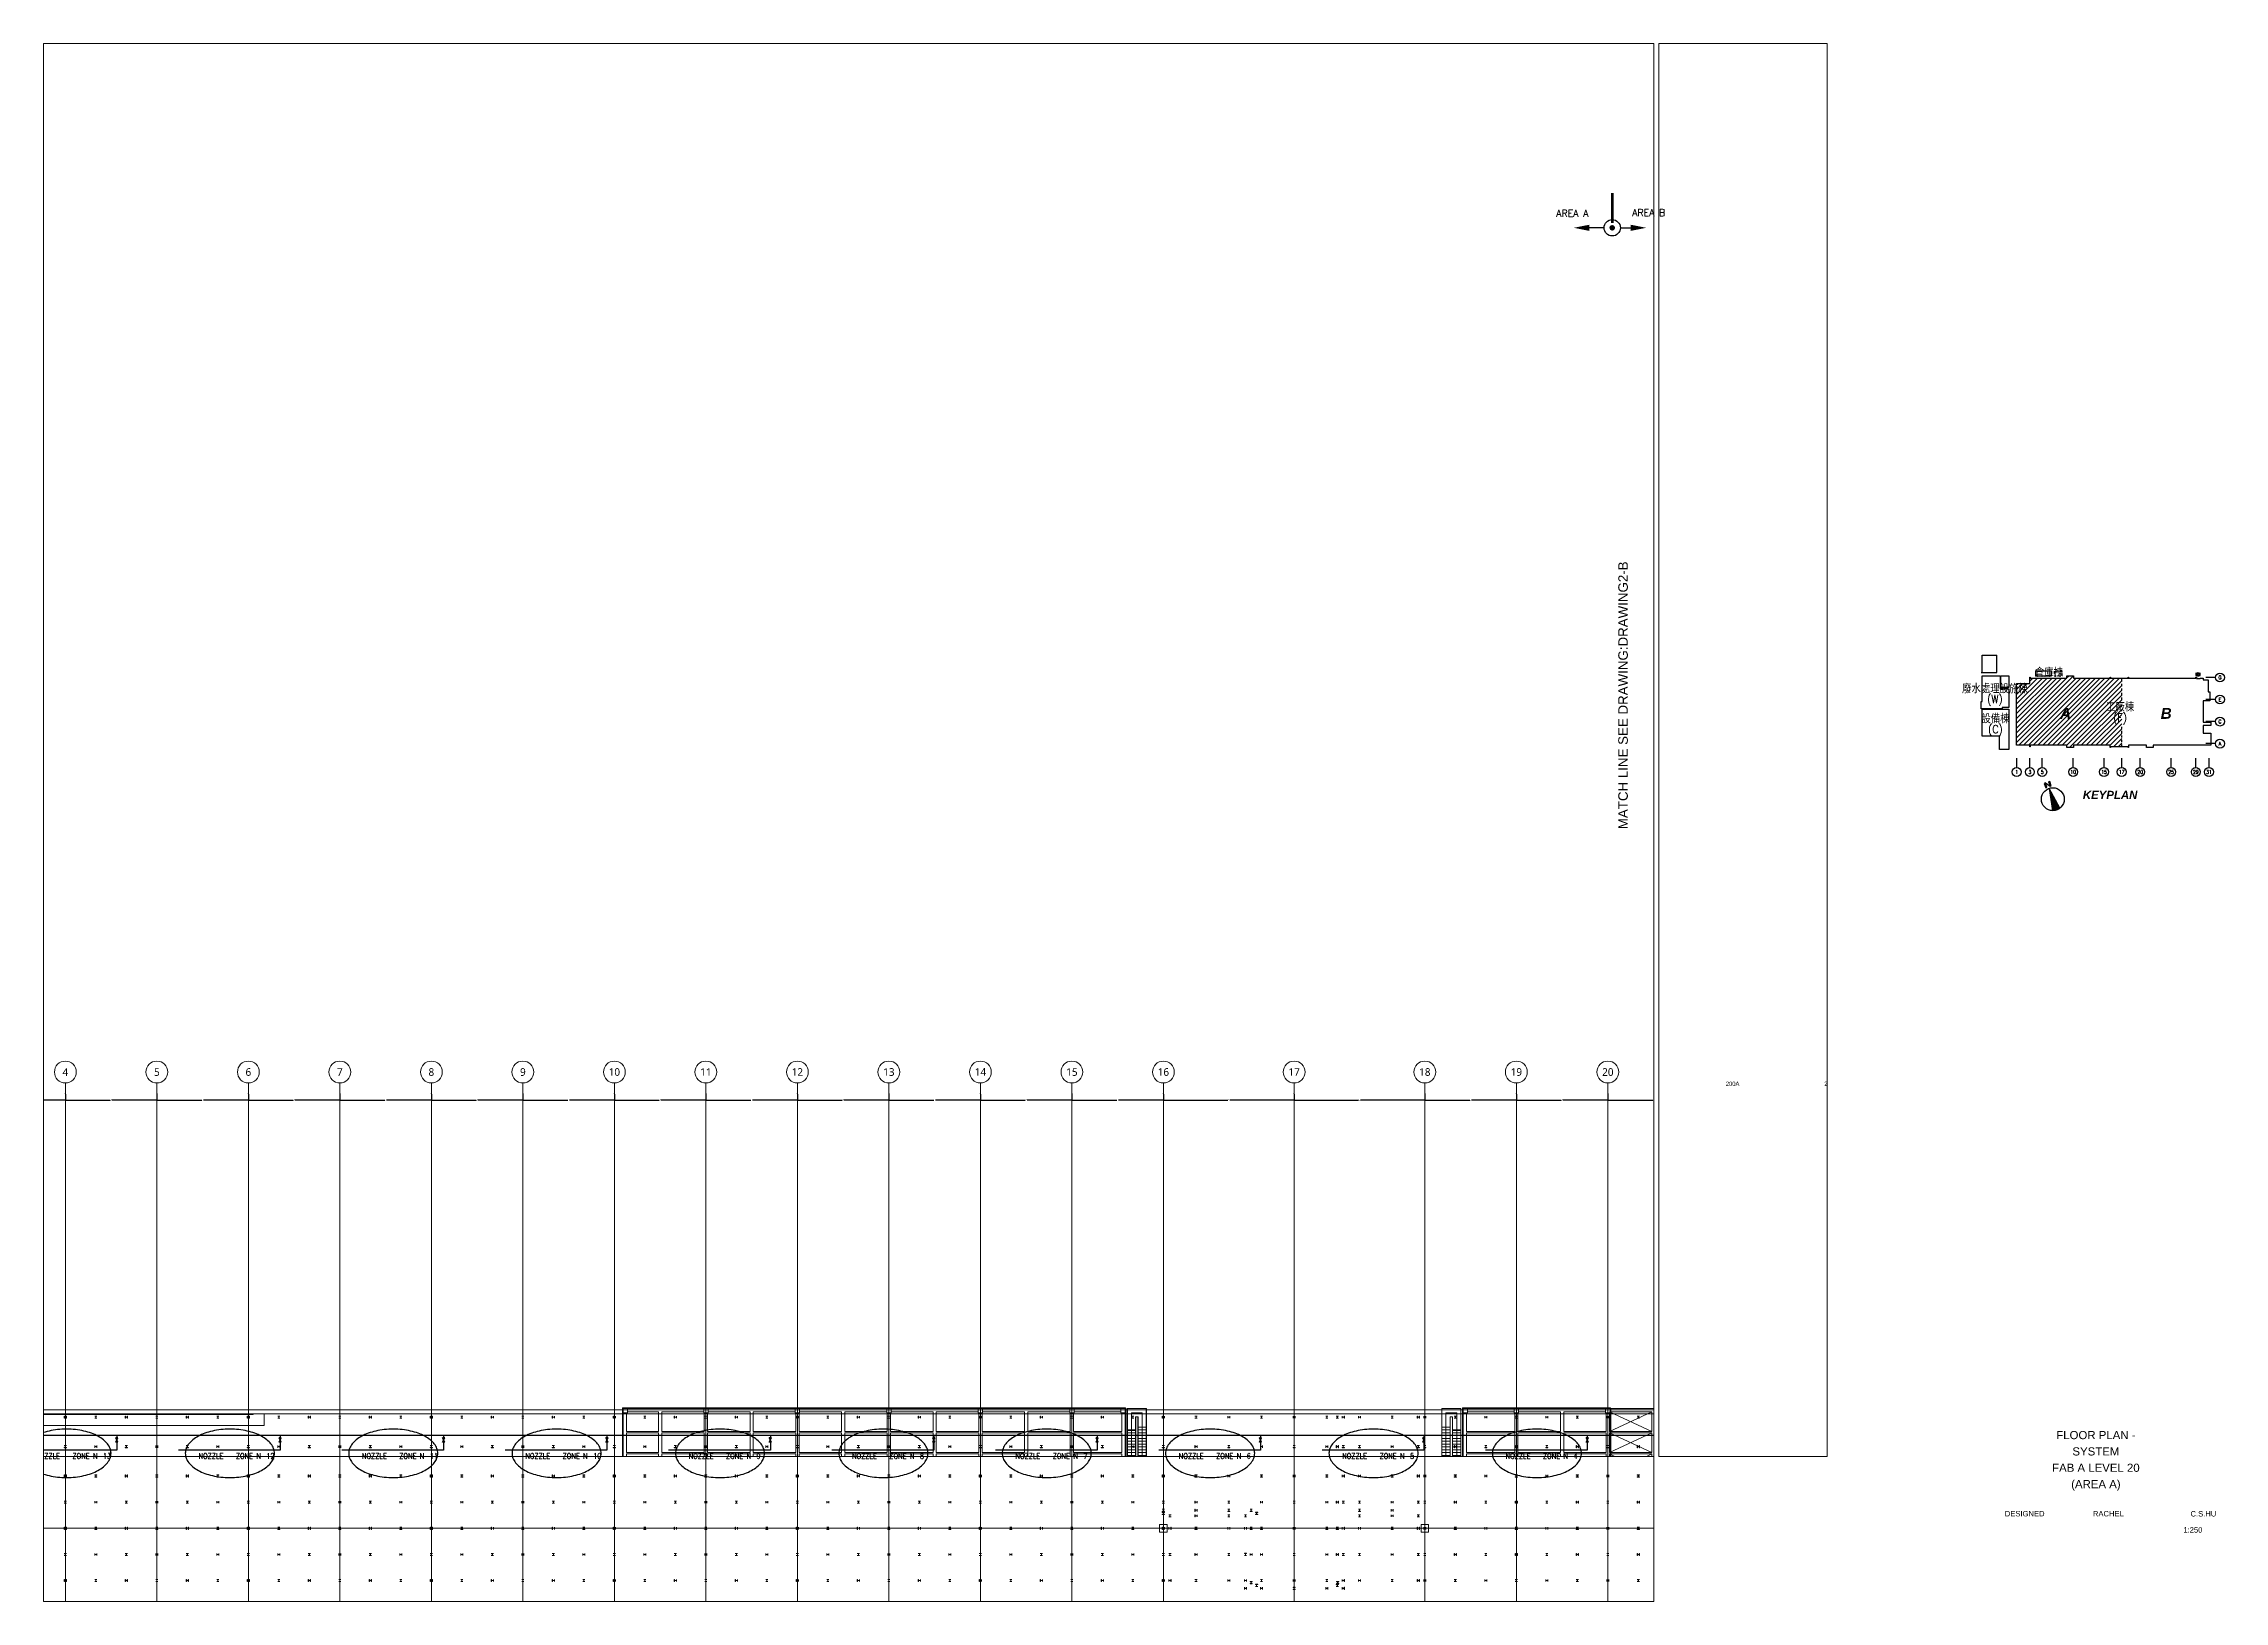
# Paper-space layout 'A' of a CAD drawing. Extents: x 46 to 846, y 7 to 579.
# The model-space entities are those that its viewports show. They can reach past a viewport. Long polylines and large blocks are cut down to what shows.
import ezdxf
from ezdxf.enums import TextEntityAlignment as Align

# ---------------------------------------------------------------- set-up
doc = ezdxf.new("R2010")
doc.units = 0
doc.header["$LTSCALE"] = 10
for name, pattern in [('H12PL25$0$JJP_三點線', [0.9, 0.3, -0.15, 0, -0.15, 0, -0.15, 0, -0.15]), ('H12PL25$0$JJP_虛線(退縮線、投影線、地下室範圍、非屬本工程、圖面分區)', [0.45, 0.3, -0.15]), ('H12PL25$0$TAI_虛線', [5.644, 2.822, -2.822]), ('keyplan$0$DOTK2', [0.166, 0.083, -0.083]), ('XFM1P20-HI FOG-200K$0$HIDDEN', [9.525, 6.35, -3.175])]:
    doc.linetypes.add(name, pattern=pattern)
for name, color, linetype in [('0-ANNO-TEXT', 3, 'Continuous'), ('AREA', 5, 'Continuous'), ('H12PL25$0$A-DIM', 252, 'Continuous'), ('H12PL25$0$A-OBJE-2D', 252, 'Continuous'), ('H12PL25$0$A-RAIL', 252, 'Continuous'), ('H12PL25$0$A-STRS', 252, 'Continuous'), ('H12PL25$0$A-TEXT-修改說明.200K', 252, 'Continuous'), ('H12PL25$0$A-WALL-IN', 252, 'Continuous'), ('H12PL25$0$Hattch', 252, 'Continuous'), ('H12PL25$0$S-BEAM-SHOW', 252, 'Continuous'), ('H12PL25$0$S-COL', 252, 'Continuous'), ('H12PL25$0$S-GRID', 252, 'Continuous'), ('H12PL25$0$S-SLAB-SHOW', 252, 'Continuous'), ('HA', 1, 'Continuous'), ('keyplan$0$G-KEY-C', 5, 'Continuous'), ('keyplan$0$G-TEXT', 7, 'Continuous'), ('keyplan$0$HYOKI', 5, 'Continuous'), ('keyplan$0$KP', 1, 'Continuous'), ('keyplan$0$柱心', 2, 'Continuous'), ('XFM1P20-HI FOG-200K$0$FRAME', 4, 'Continuous'), ('XFM1P20-HI FOG-200K$0$M-CWTR-TEXT', 4, 'Continuous'), ('XFM1P20-HI FOG-200K$0$M-PIPE-CHWR20', 110, 'Continuous'), ('XFM1P20-HI FOG-200K$0$M-PIPE-FITTING', 2, 'Continuous')]:
    doc.layers.add(name, color=color, linetype=linetype)
doc.layers.add('ZS__A0NO7', color=255, linetype='Continuous', lineweight=5)
doc.styles.add('AREA-200$0$SUBTITLE', font='romand.shx')
doc.styles.add('H12PL25$0$dim-txt', font='isocp.shx', dxfattribs={"width": 0.7, "bigfont": 'chineset.shx'})
doc.styles.add('H12PL25$0$Standard', font='', dxfattribs={"width": 0.8})
doc.styles.add('keyplan$0$BB-TXT', font='romand.shx', dxfattribs={"width": 0.8})
doc.styles.add('keyplan$0$ROMS', font='ROMANS', dxfattribs={"bigfont": 'EXTFONT'})
doc.styles.add('keyplan$0$TEXT', font='simplex.shx', dxfattribs={"width": 0.85, "bigfont": 'chineset.shx'})
doc.styles.add('keyplan$0$XFINE-1', font='arialbi.ttf')
doc.styles.get("Standard").update_dxf_attribs({"font": 'arial.ttf'})
doc.styles.add('TITLE-NAME', font='arial.ttf')
doc.styles.add('XFM1P20-HI FOG-200K$0$12P7-XCM2P10$0$AA-TXT', font='simplex.shx', dxfattribs={"bigfont": 'china.shx'})
doc.styles.add('XFM1P20-HI FOG-200K$0$AU101S01', font='AU101S01.shx', dxfattribs={"bigfont": 'dayus.shx'})
doc.styles.get('H12PL25$0$Standard').set_extended_font_data('Microsoft JhengHei')
doc.dimstyles.new('H12PL25$0$ARCH-dim-200MM', dxfattribs={"dimscale": 200, "dimtxt": 0.3, "dimasz": 0.1, "dimexe": 0.1, "dimexo": 0.1, "dimgap": 0.05, "dimtad": 1, "dimdec": 0, "dimlfac": 10, "dimrnd": 0.5, "dimdsep": 46, "dimtxsty": 'H12PL25$0$dim-txt', "dimblk": 'H12PL25$0$_Dot', "dimcen": 2, "dimclrd": 256, "dimclre": 256, "dimclrt": 256, "dimadec": 0, "dimazin": 0, "dimtfac": 1, "dimtix": 1, "dimtmove": 2, "dimatfit": 3, "dimldrblk": 'H12PL25$0$_OBLIQUE', "dimfxl": 1, "dimtvp": 1, "dimtolj": 1, "dimarcsym": 0})

# ---------------------------------------------------------------- blocks, each defined once
blk = doc.blocks.new('keyplan$0$HOUI')
blk.add_lwpolyline([(0, 10), (-3.4, -9.4), (3.4, -9.4)], close=True)
blk.add_lwpolyline([(-1.5, 15.5), (-2.5, 15.5), (-2.5, 11.5), (-1.5, 11.5), (-1.5, 15.5), (1.5, 11.5), (2.5, 11.5), (2.5, 15.5), (1.5, 15.5), (1.5, 11.5)])
blk.add_circle((0, 0), 10)
blk = doc.blocks.new('keyplan')
at = {"layer": 'keyplan$0$KP'}
h = blk.add_hatch(dxfattribs=at)
h.set_pattern_fill('ANSI37', color=256, scale=0.0007, style=0)
h.set_pattern_definition([(45, (449.238521665, 72.366987215), (-6.1871843354e-05, 6.1871843354e-05), []), (135, (449.238521665, 72.366987215), (-6.1871843354e-05, -6.1871843354e-05), [])])
h.paths.add_polyline_path([(782.29, 308.04), (781.89, 307.91), (782.44, 306.32), (782.84, 306.46)])
h.paths.add_polyline_path([(780.7, 307.5), (780.31, 307.36), (780.85, 305.77), (781.25, 305.91)])
blk.add_hatch(color=256, dxfattribs=at).paths.add_polyline_path([(782.05, 305.52), (783.35, 297.35), (786.06, 298.28)])
at = {"layer": 'keyplan$0$HYOKI'}
for p, q in [((757.43, 348.02), (757.43, 354.48)), ((757.43, 354.48), (762.83, 354.48)), ((762.83, 348.02), (762.83, 354.48)), ((757.09, 348.02), (762.83, 348.02))]:
    blk.add_line(p, q, dxfattribs=at)
at = {"layer": 'keyplan$0$HYOKI', "linetype": 'keyplan$0$DOTK2'}
for p, q in [((808.71, 338.09), (808.71, 346.01)), ((808.71, 320.83), (808.71, 328.16))]:
    blk.add_line(p, q, dxfattribs=at)
at = {"layer": 'keyplan$0$HYOKI'}
for points in [[(757.48, 337.41), (757.48, 346.85), (764.09, 346.85), (764.09, 342.1), (767.25, 342.1), (767.25, 335.26), (764.77, 335.26), (764.77, 334.75), (757.07, 334.75), (757.07, 337.41), (757.48, 337.41)], [(811.06, 320.83), (804.6, 320.83), (804.6, 320.51), (804.44, 320.51), (804.44, 321.41), (791.06, 321.41), (791.06, 320.56), (788.63, 320.56), (788.63, 321.41), (775.12, 321.41), (775.12, 320.83), (774.96, 320.83), (774.96, 321.41), (770.1, 321.41), (770.1, 343.99), (774.96, 343.99), (774.96, 346.33), (775.12, 346.33), (775.12, 346.01), (788.63, 346.01), (788.63, 346.86), (791.06, 346.86), (791.06, 346.01), (804.44, 346.01), (804.44, 346.33), (804.6, 346.33), (804.6, 346.01), (811.06, 346.01), (811.06, 346.33), (811.22, 346.33), (811.22, 346.01), (836, 346.01), (836, 346.33), (836.17, 346.33), (836.17, 345.9), (837.49, 345.9), (837.49, 346.01), (838.6, 346.01), (838.6, 345.35), (840.5, 345.35)], [(840.5, 345.35), (840.5, 340.91), (841.03, 340.91), (841.03, 337.61), (838.6, 337.61), (838.6, 329.81), (841.46, 329.81), (841.46, 328.61), (838.6, 328.61), (838.6, 325.76), (841.46, 325.76), (841.46, 321.41), (820.22, 321.41), (820.22, 320.56), (817.79, 320.56), (817.79, 321.41), (811.22, 321.41), (811.22, 320.51), (811.06, 320.51), (811.06, 320.83)], [(836.06, 347.68), (836.06, 347.87), (836, 347.87), (836, 347.01), (837.48, 347.01), (837.48, 347.87), (837.42, 347.87), (837.42, 347.68), (836.06, 347.68)]]:
    blk.add_lwpolyline(points, dxfattribs=at)
for points in [[(767.25, 342.61), (764.36, 342.61), (764.36, 346.85), (767.25, 346.85)], [(777.1, 346.83), (782.99, 346.83), (782.99, 348.56), (777.1, 348.56)], [(836.7, 346.71), (837.38, 347.39), (836.7, 348.08), (836.01, 347.39)], [(763.8, 319.79), (763.8, 324.65), (757.48, 324.65), (757.48, 334.59), (767.25, 334.59), (767.25, 319.79)]]:
    blk.add_lwpolyline(points, close=True, dxfattribs=at)
at = {"layer": 'keyplan$0$HYOKI', "linetype": 'keyplan$0$DOTK2'}
blk.add_lwpolyline([(783.88, 346.83), (786.85, 346.83), (786.85, 348.56), (783.88, 348.56)], close=True, dxfattribs=at)
at = {"layer": 'keyplan$0$柱心'}
for p, q in [((843.18, 346.24), (839.67, 346.24)), ((843.18, 338.14), (839.67, 338.14)), ((843.18, 330.04), (839.67, 330.04)), ((843.18, 321.94), (839.67, 321.94)), ((770.15, 313.16), (770.15, 316.67)), ((775.01, 313.16), (775.01, 316.67)), ((779.55, 313.16), (779.55, 316.67)), ((790.89, 313.16), (790.89, 316.67)), ((802.23, 313.16), (802.23, 316.67)), ((808.71, 313.16), (808.71, 316.67)), ((815.51, 313.16), (815.51, 316.67)), ((826.85, 313.16), (826.85, 316.67)), ((835.92, 313.16), (835.92, 316.67)), ((840.78, 313.16), (840.78, 316.67))]:
    blk.add_line(p, q, dxfattribs=at)
for centre in [(844.8, 346.24), (844.8, 338.14), (844.8, 330.04), (844.8, 321.94), (770.15, 311.54), (775.01, 311.54), (779.55, 311.54), (790.89, 311.54), (802.23, 311.54), (808.71, 311.54), (815.51, 311.54), (826.85, 311.54), (835.92, 311.54), (840.78, 311.54)]:
    blk.add_circle(centre, 1.62, dxfattribs=at)
at = {"layer": 'keyplan$0$KP', "xscale": 0.4199999999999879, "yscale": 0.4199999999999879, "zscale": 0.4199999999999879, "rotation": 18.99999999967715}
blk.add_blockref('keyplan$0$HOUI', (783.42, 301.55), dxfattribs=at)
at = {"layer": 'keyplan$0$G-KEY-C', "color": 3, "linetype": 'Continuous', "style": 'keyplan$0$TEXT', "width": 0.85}
for s, p in [('倉庫棟', (782, 346.41)), ('廢水處理設施棟', (762.17, 340.48)), ('(W)', (762.17, 336.83)), ('工廠棟', (808.11, 333.75)), ('設備棟', (762.36, 329.46)), ('(C)', (762.36, 325.74)), ('(F)', (808.11, 329.99))]:
    blk.add_text(s, height=3, dxfattribs=at).set_placement(p, align=Align.CENTER)
at = {"layer": 'keyplan$0$G-TEXT', "color": 4, "linetype": 'ByBlock', "style": 'keyplan$0$XFINE-1'}
for s, p in [('A', (788.09, 333.05)), ('B', (825.05, 333.05))]:
    blk.add_text(s, height=4, dxfattribs=at).set_placement(p, align=Align.MIDDLE)
at = {"layer": 'keyplan$0$G-TEXT', "color": 1, "linetype": 'ByBlock', "style": 'keyplan$0$XFINE-1'}
blk.add_text('KEYPLAN', height=3, dxfattribs=at).set_placement((804.46, 303.13), align=Align.MIDDLE)
at = {"layer": 'keyplan$0$HYOKI', "style": 'keyplan$0$ROMS'}
blk.add_text('8', height=0.486, dxfattribs=at).set_placement((836.69, 347.4), align=Align.MIDDLE_CENTER)
at = {"layer": 'keyplan$0$柱心', "color": 3, "style": 'keyplan$0$BB-TXT', "width": 0.8}
for s, p in [('G', (844.8, 346.24)), ('E', (844.8, 338.14)), ('C', (844.8, 330.04)), ('A', (844.8, 321.94)), ('1', (770.15, 311.54)), ('3', (775.01, 311.54)), ('5', (779.55, 311.54)), ('10', (790.89, 311.54)), ('15', (802.23, 311.54)), ('17', (808.71, 311.54)), ('20', (815.51, 311.54)), ('25', (826.85, 311.54)), ('29', (835.92, 311.54)), ('31', (840.78, 311.54))]:
    blk.add_text(s, height=1.35, dxfattribs=at).set_placement(p, align=Align.MIDDLE)
blk = doc.blocks.new('*U3')
at = {"layer": 'HA'}
h = blk.add_hatch(dxfattribs=at)
h.set_pattern_fill('ANSI31', color=256, scale=10, style=0)
h.set_pattern_definition([(45, (0, -219.6886), (-0.8838835, 0.8838835), [])])
h.paths.add_polyline_path([(808.71, 320.83), (804.6, 320.83), (804.6, 320.51), (804.44, 320.51), (804.44, 321.41), (791.06, 321.41), (791.06, 320.56), (788.63, 320.56), (788.63, 321.41), (775.12, 321.41), (775.12, 320.83), (774.96, 320.83), (774.96, 321.41), (770.1, 321.41), (770.1, 343.99), (774.96, 343.99), (774.96, 346.33), (775.12, 346.33), (775.12, 346.01), (788.63, 346.01), (788.63, 346.86), (791.06, 346.86), (791.06, 346.01), (804.44, 346.01), (804.44, 346.33), (804.6, 346.33), (804.6, 346.01), (808.71, 346.01)])
h.paths.add_polyline_path([(802.29, 333), (812.29, 333), (812.29, 337.5), (802.29, 337.5)], flags=9)
h.paths.add_polyline_path([(803.41, 327.85), (811.18, 327.85), (811.18, 334.71), (803.41, 334.71)], flags=9)
h.paths.add_polyline_path([(785.04, 330.05), (791.14, 330.05), (791.14, 336.05), (785.04, 336.05)], flags=24)
blk = doc.blocks.new('FALNAME')
at = {"layer": 'ZS__A0NO7', "color": 255, "style": 'TITLE-NAME'}
for tag, p in [('DRAWINGTITLE1', (799.24, 66.55)), ('DRAWINGTITLE2', (799.24, 60.55)), ('DRAWINGTITLE3', (799.24, 54.55)), ('DRAWINGTITLE4', (799.24, 48.55))]:
    blk.add_attdef(tag, text='', height=3, dxfattribs=at).set_placement(p, align=Align.CENTER)
for tag, p in [('DESIGNED', (765.8, 39.18)), ('DRAWN', (798.15, 39.18)), ('CHECK', (833.99, 39.15)), ('SCALE', (831.36, 33.23))]:
    blk.add_attdef(tag, text='', height=2, dxfattribs=at).set_placement(p, align=Align.MIDDLE_LEFT)
blk = doc.blocks.new('*D101')
at = {"layer": 'DEFPOINTS', "color": 0, "linetype": 'Continuous', "transparency": 16777216}
for p in [(18000, 128250), (26400, 128250), (26400, 127670)]:
    blk.add_point(p, dxfattribs=at)
at = {"layer": 'H12PL25$0$A-DIM', "linetype": 'Continuous', "lineweight": -2, "transparency": 16777216}
for p, q in [((18000, 128230), (18000, 127650)), ((26400, 128230), (26400, 127650)), ((18020, 127670), (22121, 127670)), ((26380, 127670), (22279, 127670))]:
    blk.add_line(p, q, dxfattribs=at)
at = {"layer": 'H12PL25$0$A-DIM', "linetype": 'Continuous', "lineweight": 0, "transparency": 16777216, "insert": (22200, 127670), "char_height": 60, "attachment_point": 5, "style": 'H12PL25$0$dim-txt'}
blk.add_mtext('\\A1;84000', dxfattribs=at)
blk = doc.blocks.new('H12PL25$0$_Dot')
blk = doc.blocks.new('H12PL25$0$_OBLIQUE')
at = {"color": 0, "linetype": 'ByBlock', "lineweight": -2}
blk.add_line((-0.5, -0.5), (0.5, 0.5), dxfattribs=at)
blk = doc.blocks.new('*D102')
at = {"layer": 'DEFPOINTS', "color": 0, "linetype": 'Continuous', "transparency": 16777216}
for p in [(26400, 128250), (34800, 128250), (34800, 127670)]:
    blk.add_point(p, dxfattribs=at)
at = {"layer": 'H12PL25$0$A-DIM', "linetype": 'Continuous', "lineweight": -2, "transparency": 16777216}
for p, q in [((26400, 128230), (26400, 127650)), ((34800, 128230), (34800, 127650)), ((26420, 127670), (30521, 127670)), ((34780, 127670), (30679, 127670))]:
    blk.add_line(p, q, dxfattribs=at)
at = {"layer": 'H12PL25$0$A-DIM', "linetype": 'Continuous', "lineweight": 0, "transparency": 16777216, "insert": (30600, 127670), "char_height": 60, "attachment_point": 5, "style": 'H12PL25$0$dim-txt'}
blk.add_mtext('\\A1;84000', dxfattribs=at)
blk = doc.blocks.new('*D103')
at = {"layer": 'DEFPOINTS', "color": 0, "linetype": 'Continuous', "transparency": 16777216}
for p in [(34800, 128250), (43200, 128250), (43200, 127670)]:
    blk.add_point(p, dxfattribs=at)
at = {"layer": 'H12PL25$0$A-DIM', "linetype": 'Continuous', "lineweight": -2, "transparency": 16777216}
for p, q in [((34800, 128230), (34800, 127650)), ((43200, 128230), (43200, 127650)), ((34820, 127670), (38921, 127670)), ((43180, 127670), (39079, 127670))]:
    blk.add_line(p, q, dxfattribs=at)
at = {"layer": 'H12PL25$0$A-DIM', "linetype": 'Continuous', "lineweight": 0, "transparency": 16777216, "insert": (39000, 127670), "char_height": 60, "attachment_point": 5, "style": 'H12PL25$0$dim-txt'}
blk.add_mtext('\\A1;84000', dxfattribs=at)
blk = doc.blocks.new('*D104')
at = {"layer": 'DEFPOINTS', "color": 0, "linetype": 'Continuous', "transparency": 16777216}
for p in [(43200, 128250), (51600, 128250), (51600, 127670)]:
    blk.add_point(p, dxfattribs=at)
at = {"layer": 'H12PL25$0$A-DIM', "linetype": 'Continuous', "lineweight": -2, "transparency": 16777216}
for p, q in [((43200, 128230), (43200, 127650)), ((51600, 128230), (51600, 127650)), ((43220, 127670), (47321, 127670)), ((51580, 127670), (47479, 127670))]:
    blk.add_line(p, q, dxfattribs=at)
at = {"layer": 'H12PL25$0$A-DIM', "linetype": 'Continuous', "lineweight": 0, "transparency": 16777216, "insert": (47400, 127670), "char_height": 60, "attachment_point": 5, "style": 'H12PL25$0$dim-txt'}
blk.add_mtext('\\A1;84000', dxfattribs=at)
blk = doc.blocks.new('*D105')
at = {"layer": 'DEFPOINTS', "color": 0, "linetype": 'Continuous', "transparency": 16777216}
for p in [(51600, 128250), (60000, 128250), (60000, 127670)]:
    blk.add_point(p, dxfattribs=at)
at = {"layer": 'H12PL25$0$A-DIM', "linetype": 'Continuous', "lineweight": -2, "transparency": 16777216}
for p, q in [((51600, 128230), (51600, 127650)), ((60000, 128230), (60000, 127650)), ((51620, 127670), (55721, 127670)), ((59980, 127670), (55879, 127670))]:
    blk.add_line(p, q, dxfattribs=at)
at = {"layer": 'H12PL25$0$A-DIM', "linetype": 'Continuous', "lineweight": 0, "transparency": 16777216, "insert": (55800, 127670), "char_height": 60, "attachment_point": 5, "style": 'H12PL25$0$dim-txt'}
blk.add_mtext('\\A1;84000', dxfattribs=at)
blk = doc.blocks.new('*D106')
at = {"layer": 'DEFPOINTS', "color": 0, "linetype": 'Continuous', "transparency": 16777216}
for p in [(60000, 128250), (68400, 128250), (68400, 127670)]:
    blk.add_point(p, dxfattribs=at)
at = {"layer": 'H12PL25$0$A-DIM', "linetype": 'Continuous', "lineweight": -2, "transparency": 16777216}
for p, q in [((60000, 128230), (60000, 127650)), ((68400, 128230), (68400, 127650)), ((60020, 127670), (64121, 127670)), ((68380, 127670), (64279, 127670))]:
    blk.add_line(p, q, dxfattribs=at)
at = {"layer": 'H12PL25$0$A-DIM', "linetype": 'Continuous', "lineweight": 0, "transparency": 16777216, "insert": (64200, 127670), "char_height": 60, "attachment_point": 5, "style": 'H12PL25$0$dim-txt'}
blk.add_mtext('\\A1;84000', dxfattribs=at)
blk = doc.blocks.new('*D107')
at = {"layer": 'DEFPOINTS', "color": 0, "linetype": 'Continuous', "transparency": 16777216}
for p in [(68400, 128250), (76800, 128250), (76800, 127670)]:
    blk.add_point(p, dxfattribs=at)
at = {"layer": 'H12PL25$0$A-DIM', "linetype": 'Continuous', "lineweight": -2, "transparency": 16777216}
for p, q in [((68400, 128230), (68400, 127650)), ((76800, 128230), (76800, 127650)), ((68420, 127670), (72521, 127670)), ((76780, 127670), (72679, 127670))]:
    blk.add_line(p, q, dxfattribs=at)
at = {"layer": 'H12PL25$0$A-DIM', "linetype": 'Continuous', "lineweight": 0, "transparency": 16777216, "insert": (72600, 127670), "char_height": 60, "attachment_point": 5, "style": 'H12PL25$0$dim-txt'}
blk.add_mtext('\\A1;84000', dxfattribs=at)
blk = doc.blocks.new('*D108')
at = {"layer": 'DEFPOINTS', "color": 0, "linetype": 'Continuous', "transparency": 16777216}
for p in [(76800, 128250), (85200, 128250), (85200, 127670)]:
    blk.add_point(p, dxfattribs=at)
at = {"layer": 'H12PL25$0$A-DIM', "linetype": 'Continuous', "lineweight": -2, "transparency": 16777216}
for p, q in [((76800, 128230), (76800, 127650)), ((85200, 128230), (85200, 127650)), ((76820, 127670), (80921, 127670)), ((85180, 127670), (81079, 127670))]:
    blk.add_line(p, q, dxfattribs=at)
at = {"layer": 'H12PL25$0$A-DIM', "linetype": 'Continuous', "lineweight": 0, "transparency": 16777216, "insert": (81000, 127670), "char_height": 60, "attachment_point": 5, "style": 'H12PL25$0$dim-txt'}
blk.add_mtext('\\A1;84000', dxfattribs=at)
blk = doc.blocks.new('*D109')
at = {"layer": 'DEFPOINTS', "color": 0, "linetype": 'Continuous', "transparency": 16777216}
for p in [(85200, 128250), (93600, 128250), (93600, 127670)]:
    blk.add_point(p, dxfattribs=at)
at = {"layer": 'H12PL25$0$A-DIM', "linetype": 'Continuous', "lineweight": -2, "transparency": 16777216}
for p, q in [((85200, 128230), (85200, 127650)), ((93600, 128230), (93600, 127650)), ((85220, 127670), (89321, 127670)), ((93580, 127670), (89479, 127670))]:
    blk.add_line(p, q, dxfattribs=at)
at = {"layer": 'H12PL25$0$A-DIM', "linetype": 'Continuous', "lineweight": 0, "transparency": 16777216, "insert": (89400, 127670), "char_height": 60, "attachment_point": 5, "style": 'H12PL25$0$dim-txt'}
blk.add_mtext('\\A1;84000', dxfattribs=at)
blk = doc.blocks.new('*D110')
at = {"layer": 'DEFPOINTS', "color": 0, "linetype": 'Continuous', "transparency": 16777216}
for p in [(93600, 128250), (102000, 128250), (102000, 127670)]:
    blk.add_point(p, dxfattribs=at)
at = {"layer": 'H12PL25$0$A-DIM', "linetype": 'Continuous', "lineweight": -2, "transparency": 16777216}
for p, q in [((93600, 128230), (93600, 127650)), ((102000, 128230), (102000, 127650)), ((93620, 127670), (97721, 127670)), ((101980, 127670), (97879, 127670))]:
    blk.add_line(p, q, dxfattribs=at)
at = {"layer": 'H12PL25$0$A-DIM', "linetype": 'Continuous', "lineweight": 0, "transparency": 16777216, "insert": (97800, 127670), "char_height": 60, "attachment_point": 5, "style": 'H12PL25$0$dim-txt'}
blk.add_mtext('\\A1;84000', dxfattribs=at)
blk = doc.blocks.new('*D111')
at = {"layer": 'DEFPOINTS', "color": 0, "linetype": 'Continuous', "transparency": 16777216}
for p in [(102000, 128250), (110400, 128250), (110400, 127670)]:
    blk.add_point(p, dxfattribs=at)
at = {"layer": 'H12PL25$0$A-DIM', "linetype": 'Continuous', "lineweight": -2, "transparency": 16777216}
for p, q in [((102000, 128230), (102000, 127650)), ((110400, 128230), (110400, 127650)), ((102020, 127670), (106121, 127670)), ((110380, 127670), (106279, 127670))]:
    blk.add_line(p, q, dxfattribs=at)
at = {"layer": 'H12PL25$0$A-DIM', "linetype": 'Continuous', "lineweight": 0, "transparency": 16777216, "insert": (106200, 127670), "char_height": 60, "attachment_point": 5, "style": 'H12PL25$0$dim-txt'}
blk.add_mtext('\\A1;84000', dxfattribs=at)
blk = doc.blocks.new('*D112')
at = {"layer": 'DEFPOINTS', "color": 0, "linetype": 'Continuous', "transparency": 16777216}
for p in [(110400, 128250), (118800, 128250), (118800, 127670)]:
    blk.add_point(p, dxfattribs=at)
at = {"layer": 'H12PL25$0$A-DIM', "linetype": 'Continuous', "lineweight": -2, "transparency": 16777216}
for p, q in [((110400, 128230), (110400, 127650)), ((118800, 128230), (118800, 127650)), ((110420, 127670), (114521, 127670)), ((118780, 127670), (114679, 127670))]:
    blk.add_line(p, q, dxfattribs=at)
at = {"layer": 'H12PL25$0$A-DIM', "linetype": 'Continuous', "lineweight": 0, "transparency": 16777216, "insert": (114600, 127670), "char_height": 60, "attachment_point": 5, "style": 'H12PL25$0$dim-txt'}
blk.add_mtext('\\A1;84000', dxfattribs=at)
blk = doc.blocks.new('*D113')
at = {"layer": 'DEFPOINTS', "color": 0, "linetype": 'Continuous', "transparency": 16777216}
for p in [(118800, 128250), (127200, 128250), (127200, 127670)]:
    blk.add_point(p, dxfattribs=at)
at = {"layer": 'H12PL25$0$A-DIM', "linetype": 'Continuous', "lineweight": -2, "transparency": 16777216}
for p, q in [((118800, 128230), (118800, 127650)), ((127200, 128230), (127200, 127650)), ((118820, 127670), (122921, 127670)), ((127180, 127670), (123079, 127670))]:
    blk.add_line(p, q, dxfattribs=at)
at = {"layer": 'H12PL25$0$A-DIM', "linetype": 'Continuous', "lineweight": 0, "transparency": 16777216, "insert": (123000, 127670), "char_height": 60, "attachment_point": 5, "style": 'H12PL25$0$dim-txt'}
blk.add_mtext('\\A1;84000', dxfattribs=at)
blk = doc.blocks.new('*D114')
at = {"layer": 'DEFPOINTS', "color": 0, "linetype": 'Continuous', "transparency": 16777216}
for p in [(127200, 128250), (139200, 128250), (139200, 127670)]:
    blk.add_point(p, dxfattribs=at)
at = {"layer": 'H12PL25$0$A-DIM', "linetype": 'Continuous', "lineweight": -2, "transparency": 16777216}
for p, q in [((127200, 128230), (127200, 127650)), ((139200, 128230), (139200, 127650)), ((127220, 127670), (133112, 127670)), ((139180, 127670), (133288, 127670))]:
    blk.add_line(p, q, dxfattribs=at)
at = {"layer": 'H12PL25$0$A-DIM', "linetype": 'Continuous', "lineweight": 0, "transparency": 16777216, "insert": (133200, 127670), "char_height": 60, "attachment_point": 5, "style": 'H12PL25$0$dim-txt'}
blk.add_mtext('\\A1;120000', dxfattribs=at)
blk = doc.blocks.new('*D115')
at = {"layer": 'DEFPOINTS', "color": 0, "linetype": 'Continuous', "transparency": 16777216}
for p in [(139200, 128250), (151200, 128250), (151200, 127670)]:
    blk.add_point(p, dxfattribs=at)
at = {"layer": 'H12PL25$0$A-DIM', "linetype": 'Continuous', "lineweight": -2, "transparency": 16777216}
for p, q in [((139200, 128230), (139200, 127650)), ((151200, 128230), (151200, 127650)), ((139220, 127670), (145112, 127670)), ((151180, 127670), (145288, 127670))]:
    blk.add_line(p, q, dxfattribs=at)
at = {"layer": 'H12PL25$0$A-DIM', "linetype": 'Continuous', "lineweight": 0, "transparency": 16777216, "insert": (145200, 127670), "char_height": 60, "attachment_point": 5, "style": 'H12PL25$0$dim-txt'}
blk.add_mtext('\\A1;120000', dxfattribs=at)
blk = doc.blocks.new('*D116')
at = {"layer": 'DEFPOINTS', "color": 0, "linetype": 'Continuous', "transparency": 16777216}
for p in [(151200, 128250), (159600, 128250), (159600, 127670)]:
    blk.add_point(p, dxfattribs=at)
at = {"layer": 'H12PL25$0$A-DIM', "linetype": 'Continuous', "lineweight": -2, "transparency": 16777216}
for p, q in [((151200, 128230), (151200, 127650)), ((159600, 128230), (159600, 127650)), ((151220, 127670), (155321, 127670)), ((159580, 127670), (155479, 127670))]:
    blk.add_line(p, q, dxfattribs=at)
at = {"layer": 'H12PL25$0$A-DIM', "linetype": 'Continuous', "lineweight": 0, "transparency": 16777216, "insert": (155400, 127670), "char_height": 60, "attachment_point": 5, "style": 'H12PL25$0$dim-txt'}
blk.add_mtext('\\A1;84000', dxfattribs=at)
blk = doc.blocks.new('*D117')
at = {"layer": 'DEFPOINTS', "color": 0, "linetype": 'Continuous', "transparency": 16777216}
for p in [(159600, 128250), (168000, 128250), (168000, 127670)]:
    blk.add_point(p, dxfattribs=at)
at = {"layer": 'H12PL25$0$A-DIM', "linetype": 'Continuous', "lineweight": -2, "transparency": 16777216}
for p, q in [((159600, 128230), (159600, 127650)), ((168000, 128230), (168000, 127650)), ((159620, 127670), (163721, 127670)), ((167980, 127670), (163879, 127670))]:
    blk.add_line(p, q, dxfattribs=at)
at = {"layer": 'H12PL25$0$A-DIM', "linetype": 'Continuous', "lineweight": 0, "transparency": 16777216, "insert": (163800, 127670), "char_height": 60, "attachment_point": 5, "style": 'H12PL25$0$dim-txt'}
blk.add_mtext('\\A1;84000', dxfattribs=at)
blk = doc.blocks.new('*D118')
at = {"layer": 'DEFPOINTS', "color": 0, "linetype": 'Continuous', "transparency": 16777216}
for p in [(168000, 128250), (176400, 128250), (176400, 127670)]:
    blk.add_point(p, dxfattribs=at)
at = {"layer": 'H12PL25$0$A-DIM', "linetype": 'Continuous', "lineweight": -2, "transparency": 16777216}
for p, q in [((168000, 128230), (168000, 127650)), ((176400, 128230), (176400, 127650)), ((168020, 127670), (172121, 127670)), ((176380, 127670), (172279, 127670))]:
    blk.add_line(p, q, dxfattribs=at)
at = {"layer": 'H12PL25$0$A-DIM', "linetype": 'Continuous', "lineweight": 0, "transparency": 16777216, "insert": (172200, 127670), "char_height": 60, "attachment_point": 5, "style": 'H12PL25$0$dim-txt'}
blk.add_mtext('\\A1;84000', dxfattribs=at)
blk = doc.blocks.new('XFM1P20-HI FOG-200K$0$A$Ce98573ec')
at = {"layer": 'XFM1P20-HI FOG-200K$0$M-PIPE-FITTING', "ltscale": 0.1}
for p, q in [((2, 0), (0, 4)), ((0, 0), (2, 4)), ((0, 4), (2, 4)), ((0, 0), (2, 0))]:
    blk.add_line(p, q, dxfattribs=at)
blk = doc.blocks.new('XFM1P20-HI FOG-200K')
at = {"layer": 'XFM1P20-HI FOG-200K$0$M-PIPE-CHWR20'}
for p, q in [((175590, 83510), (20101, 83510)), ((31127, 82160), (21782, 82160)), ((31127, 83510), (31127, 83317)), ((31127, 82917), (31127, 82160)), ((46125, 82160), (36780, 82160)), ((46125, 83510), (46125, 83317)), ((46125, 82917), (46125, 82160)), ((61124, 82160), (51779, 82160)), ((61124, 83510), (61124, 83317)), ((61124, 82917), (61124, 82160)), ((76122, 82160), (66777, 82160)), ((76122, 83510), (76122, 83317)), ((76122, 82917), (76122, 82160)), ((91121, 82160), (81776, 82160)), ((91121, 83510), (91121, 83317)), ((91121, 82917), (91121, 82160)), ((106119, 82160), (96774, 82160)), ((106119, 83510), (106119, 83317)), ((106119, 82917), (106119, 82160)), ((121118, 82160), (111773, 82160)), ((121118, 83510), (121118, 83317)), ((121118, 82917), (121118, 82160)), ((136116, 82160), (126771, 82160)), ((136116, 83510), (136116, 83317)), ((136116, 82917), (136116, 82160)), ((151114, 82160), (141770, 82160)), ((151114, 83510), (151114, 83317)), ((151114, 82917), (151114, 82160)), ((166113, 82160), (156768, 82160)), ((166113, 83510), (166113, 83317)), ((166113, 82917), (166113, 82160))]:
    blk.add_line(p, q, dxfattribs=at)
at = {"layer": 'XFM1P20-HI FOG-200K$0$M-PIPE-CHWR20', "color": 1, "linetype": 'XFM1P20-HI FOG-200K$0$HIDDEN', "extrusion": (0, 0, -1)}
for centre in [(26502, 81882), (41500, 81882), (56499, 81882), (71497, 81882), (86496, 81882), (101494, 81882), (116493, 81882), (131491, 81882), (146490, 81882), (161488, 81882)]:
    blk.add_ellipse(centre, major_axis=(-4090, 0), ratio=0.5435786, dxfattribs=at)
at = {"xscale": -100, "yscale": 100, "zscale": 100}
for p in [(31227, 82917), (46225, 82917), (61224, 82917), (76222, 82917), (91221, 82917), (106219, 82917), (121218, 82917), (136216, 82917), (151214, 82917), (166213, 82917)]:
    blk.add_blockref('XFM1P20-HI FOG-200K$0$A$Ce98573ec', p, dxfattribs=at)
at = {"layer": 'XFM1P20-HI FOG-200K$0$FRAME', "style": 'XFM1P20-HI FOG-200K$0$AU101S01', "width": 0.8}
for s, p in [('200A', (309060, 129170, 0)), ('250A', (318109, 129170, 0))]:
    blk.add_text(s, height=400, dxfattribs=at).set_placement(p, align=Align.MIDDLE)
at = {"layer": 'XFM1P20-HI FOG-200K$0$M-CWTR-TEXT', "style": 'XFM1P20-HI FOG-200K$0$12P7-XCM2P10$0$AA-TXT', "width": 0.8}
for s, p in [('NOZZLE', (23626, 81641)), ('ZONE N-13', (27052, 81641)), ('NOZZLE', (38624, 81641)), ('ZONE N-12', (42050, 81641)), ('NOZZLE', (53623, 81641)), ('ZONE N-11', (57049, 81641)), ('NOZZLE', (68621, 81641)), ('ZONE N-10', (72047, 81641)), ('NOZZLE', (83620, 81641)), ('ZONE N-9', (87046, 81641)), ('NOZZLE', (98618, 81641)), ('ZONE N-8', (102044, 81641)), ('NOZZLE', (113617, 81641)), ('ZONE N-7', (117043, 81641)), ('NOZZLE', (128615, 81641)), ('ZONE N-6', (132041, 81641)), ('NOZZLE', (143614, 81641)), ('ZONE N-5', (147040, 81641)), ('NOZZLE', (158612, 81641)), ('ZONE N-4', (162038, 81641))]:
    blk.add_text(s, height=500, dxfattribs=at).set_placement(p, align=Align.MIDDLE_LEFT)
blk = doc.blocks.new('H12PL25')
at = {"layer": 'H12PL25$0$Hattch', "linetype": 'Continuous', "lineweight": 0}
blk.add_hatch(color=256, dxfattribs=at).paths.add_polyline_path([(17650, 85600), (43500, 85600), (43500, 90350), (43650, 90350), (43650, 85450), (17650, 85450)])
at = {"layer": 'H12PL25$0$A-OBJE-2D', "lineweight": 0}
for p, q in [((168150, 97262.5), (172050, 99050)), ((172050, 97262.5), (168150, 99050)), ((172350, 97262.5), (176250, 99050)), ((176250, 97262.5), (172350, 99050)), ((168150, 95312.5), (172050, 97137.5)), ((172050, 95312.5), (168150, 97137.5)), ((172350, 95312.5), (176250, 97137.5)), ((176250, 95312.5), (172350, 97137.5)), ((168150, 93362.5), (172050, 95187.5)), ((172050, 93362.5), (168150, 95187.5)), ((176250, 93362.5), (172350, 95187.5))]:
    blk.add_line(p, q, dxfattribs=at)
at = {"layer": 'H12PL25$0$A-RAIL', "lineweight": 0}
for p, q in [((77543, 98597.5), (77577, 98597.5)), ((77560, 98614.5), (77560, 98580.5)), ((78477, 99390), (78443, 99390)), ((78460, 99407), (78460, 99373)), ((79377, 99390), (79343, 99390)), ((79360, 99407), (79360, 99373)), ((80277, 99390), (80243, 99390)), ((80260, 99407), (80260, 99373)), ((81177, 99390), (81143, 99390)), ((81160, 99407), (81160, 99373)), ((82077, 99390), (82043, 99390)), ((82060, 99407), (82060, 99373)), ((82977, 99390), (82943, 99390)), ((82960, 99407), (82960, 99373)), ((83877, 99390), (83843, 99390)), ((83860, 99407), (83860, 99373)), ((84777, 99390), (84743, 99390)), ((84760, 99407), (84760, 99373)), ((85677, 99390), (85643, 99390)), ((85660, 99407), (85660, 99373)), ((86577, 99390), (86543, 99390)), ((86560, 99407), (86560, 99373)), ((87477, 99390), (87443, 99390)), ((87460, 99407), (87460, 99373)), ((88377, 99390), (88343, 99390)), ((88360, 99407), (88360, 99373)), ((89277, 99390), (89243, 99390)), ((89260, 99407), (89260, 99373)), ((90177, 99390), (90143, 99390)), ((90160, 99407), (90160, 99373)), ((91077, 99390), (91043, 99390)), ((91060, 99407), (91060, 99373)), ((91977, 99390), (91943, 99390)), ((91960, 99407), (91960, 99373)), ((92877, 99390), (92843, 99390)), ((92860, 99407), (92860, 99373)), ((93777, 99390), (93743, 99390)), ((93760, 99407), (93760, 99373)), ((94677, 99390), (94643, 99390)), ((94660, 99407), (94660, 99373)), ((95577, 99390), (95543, 99390)), ((95560, 99407), (95560, 99373)), ((96477, 99390), (96443, 99390)), ((96460, 99407), (96460, 99373)), ((97377, 99390), (97343, 99390)), ((97360, 99407), (97360, 99373)), ((98277, 99390), (98243, 99390)), ((98260, 99407), (98260, 99373)), ((99177, 99390), (99143, 99390)), ((99160, 99407), (99160, 99373)), ((100077, 99390), (100043, 99390)), ((100060, 99407), (100060, 99373)), ((100977, 99390), (100943, 99390)), ((100960, 99407), (100960, 99373)), ((101877, 99390), (101843, 99390)), ((101860, 99407), (101860, 99373)), ((102777, 99390), (102743, 99390)), ((102760, 99407), (102760, 99373)), ((103677, 99390), (103643, 99390)), ((103660, 99407), (103660, 99373)), ((104577, 99390), (104543, 99390)), ((104560, 99407), (104560, 99373)), ((105477, 99390), (105443, 99390)), ((105460, 99407), (105460, 99373)), ((106377, 99390), (106343, 99390)), ((106360, 99407), (106360, 99373)), ((107277, 99390), (107243, 99390)), ((107260, 99407), (107260, 99373)), ((108177, 99390), (108143, 99390)), ((108160, 99407), (108160, 99373)), ((109077, 99390), (109043, 99390)), ((109060, 99407), (109060, 99373)), ((109977, 99390), (109943, 99390)), ((109960, 99407), (109960, 99373)), ((110877, 99390), (110843, 99390)), ((110860, 99407), (110860, 99373)), ((111777, 99390), (111743, 99390)), ((111760, 99407), (111760, 99373)), ((112677, 99390), (112643, 99390)), ((112660, 99407), (112660, 99373)), ((113577, 99390), (113543, 99390)), ((113560, 99407), (113560, 99373)), ((114477, 99390), (114443, 99390)), ((114460, 99407), (114460, 99373)), ((115377, 99390), (115343, 99390)), ((115360, 99407), (115360, 99373)), ((116277, 99390), (116243, 99390)), ((116260, 99407), (116260, 99373)), ((117177, 99390), (117143, 99390)), ((117160, 99407), (117160, 99373)), ((118077, 99390), (118043, 99390)), ((118060, 99407), (118060, 99373)), ((118977, 99390), (118943, 99390)), ((118960, 99407), (118960, 99373)), ((119877, 99390), (119843, 99390)), ((119860, 99407), (119860, 99373)), ((120777, 99390), (120743, 99390)), ((120760, 99407), (120760, 99373)), ((121677, 99390), (121643, 99390)), ((121660, 99407), (121660, 99373)), ((122577, 99390), (122543, 99390)), ((122560, 99407), (122560, 99373)), ((123477, 99390), (123443, 99390)), ((123460, 99407), (123460, 99373)), ((123747, 98490), (123713, 98490)), ((123730, 98473), (123730, 98507)), ((154653, 98552.5), (154687, 98552.5)), ((154670, 98569.5), (154670, 98535.5)), ((154757, 99390), (154723, 99390)), ((154740, 99407), (154740, 99373)), ((155657, 99390), (155623, 99390)), ((155640, 99407), (155640, 99373)), ((156557, 99390), (156523, 99390)), ((156540, 99407), (156540, 99373)), ((157457, 99390), (157423, 99390)), ((157440, 99407), (157440, 99373)), ((158357, 99390), (158323, 99390)), ((158340, 99407), (158340, 99373)), ((159257, 99390), (159223, 99390)), ((159240, 99407), (159240, 99373)), ((160157, 99390), (160123, 99390)), ((160140, 99407), (160140, 99373)), ((161057, 99390), (161023, 99390)), ((161040, 99407), (161040, 99373)), ((161957, 99390), (161923, 99390)), ((161940, 99407), (161940, 99373)), ((162857, 99390), (162823, 99390)), ((162840, 99407), (162840, 99373)), ((163757, 99390), (163723, 99390)), ((163740, 99407), (163740, 99373)), ((164657, 99390), (164623, 99390)), ((164640, 99407), (164640, 99373)), ((165557, 99390), (165523, 99390)), ((165540, 99407), (165540, 99373)), ((166457, 99390), (166423, 99390)), ((166440, 99407), (166440, 99373)), ((167357, 99390), (167323, 99390)), ((167340, 99407), (167340, 99373)), ((168257, 98597.5), (168223, 98597.5)), ((168240, 98580.5), (168240, 98614.5)), ((77543, 97697.5), (77577, 97697.5)), ((77543, 96797.5), (77577, 96797.5)), ((77560, 97714.5), (77560, 97680.5)), ((77560, 96814.5), (77560, 96780.5)), ((123747, 97590), (123713, 97590)), ((123747, 96690), (123713, 96690)), ((123730, 97573), (123730, 97607)), ((123730, 96673), (123730, 96707)), ((154653, 97715), (154687, 97715)), ((154653, 96877.5), (154687, 96877.5)), ((154670, 97732), (154670, 97698)), ((154670, 96894.5), (154670, 96860.5)), ((168257, 97697.5), (168223, 97697.5)), ((168257, 96797.5), (168223, 96797.5)), ((168240, 97680.5), (168240, 97714.5)), ((168240, 96780.5), (168240, 96814.5)), ((77543, 95897.5), (77577, 95897.5)), ((77543, 94997.5), (77577, 94997.5)), ((77560, 95914.5), (77560, 95880.5)), ((77560, 95014.5), (77560, 94980.5)), ((123747, 95790), (123713, 95790)), ((123747, 94890), (123713, 94890)), ((123730, 95773), (123730, 95807)), ((123730, 94873), (123730, 94907)), ((154653, 96040), (154687, 96040)), ((154653, 95202.5), (154687, 95202.5)), ((154653, 94365), (154687, 94365)), ((154670, 96057), (154670, 96023)), ((154670, 95219.5), (154670, 95185.5)), ((154670, 94382), (154670, 94348)), ((168257, 95897.5), (168223, 95897.5)), ((168257, 94997.5), (168223, 94997.5)), ((168240, 95880.5), (168240, 95914.5)), ((168240, 94980.5), (168240, 95014.5))]:
    blk.add_line(p, q, dxfattribs=at)
at = {"layer": 'H12PL25$0$A-RAIL', "lineweight": 0, "flags": 128}
for points in [[(77538.65, 93197.5), (77581.35, 93197.5), (77581.35, 99390), (77538.65, 99390)], [(77540, 93207.5), (77580, 93207.5), (77580, 99380), (77540, 99380)], [(77560, 99411.35), (77560, 99368.65), (123730, 99368.65), (123730, 99411.35)], [(77570, 99410), (77570, 99370), (123720, 99370), (123720, 99410)], [(123751.35, 99390), (123708.65, 99390), (123708.65, 92690), (123751.35, 92690)], [(123750, 99380), (123710, 99380), (123710, 92700), (123750, 92700)], [(154648.65, 92690), (154691.35, 92690), (154691.35, 99390), (154648.65, 99390)], [(154650, 92700), (154690, 92700), (154690, 99380), (154650, 99380)], [(154670, 99411.35), (154670, 99368.65), (168240, 99368.65), (168240, 99411.35)], [(154680, 99410), (154680, 99370), (168230, 99370), (168230, 99410)], [(168261.35, 99390), (168218.65, 99390), (168218.65, 93197.5), (168261.35, 93197.5)], [(168260, 99380), (168220, 99380), (168220, 93207.5), (168260, 93207.5)]]:
    blk.add_lwpolyline(points, close=True, dxfattribs=at)
at = {"layer": 'H12PL25$0$A-STRS', "lineweight": 0}
for p, q in [((123878, 97390), (123878, 99366)), ((123878, 99366), (125648, 99366)), ((125632, 99350), (123894, 99350)), ((123894, 99350), (123894, 97390)), ((123894, 99350), (125632, 99350)), ((123894, 97390), (123894, 99350)), ((123894, 99350), (125632, 99350)), ((123894, 97390), (123894, 99350)), ((125257, 98975), (124269, 98975)), ((124269, 98975), (124269, 97390)), ((124644, 97390), (124644, 98600)), ((124644, 98600), (124882, 98600)), ((124882, 98600), (124644, 98600)), ((124644, 98600), (124644, 97390)), ((124882, 98600), (124644, 98600)), ((124644, 98600), (124644, 97390)), ((124866, 98584), (124660, 98584)), ((124660, 98584), (124660, 97390)), ((124866, 97650), (124866, 98584)), ((124882, 98600), (124882, 97650)), ((124882, 97650), (124882, 98600)), ((124882, 97650), (124882, 98600)), ((125257, 97650), (125257, 98975)), ((125632, 97650), (125632, 99350)), ((125632, 99350), (125632, 97650)), ((125632, 99350), (125632, 97650)), ((125648, 99366), (125648, 97650)), ((154518, 99366), (152748, 99366)), ((152748, 99366), (152748, 97650)), ((152764, 97650), (152764, 99350)), ((152764, 99350), (154502, 99350)), ((154502, 99350), (152764, 99350)), ((152764, 99350), (152764, 97650)), ((154502, 99350), (152764, 99350)), ((152764, 99350), (152764, 97650)), ((153139, 97650), (153139, 98975)), ((153139, 98975), (154127, 98975)), ((153752, 98600), (153514, 98600)), ((153514, 98600), (153514, 97650)), ((153514, 97650), (153514, 98600)), ((153514, 98600), (153752, 98600)), ((153514, 97650), (153514, 98600)), ((153514, 98600), (153752, 98600)), ((153530, 97650), (153530, 98584)), ((153530, 98584), (153736, 98584)), ((153736, 98584), (153736, 97390)), ((153752, 97390), (153752, 98600)), ((153752, 98600), (153752, 97390)), ((153752, 98600), (153752, 97390)), ((154127, 98975), (154127, 97390)), ((154502, 99350), (154502, 97390)), ((154502, 97390), (154502, 99350)), ((154502, 97390), (154502, 99350)), ((154518, 97390), (154518, 99366)), ((123894, 97390), (123878, 97390)), ((123878, 92710), (123878, 97390)), ((123878, 97390), (123894, 97390)), ((123894, 97390), (123894, 92710)), ((123894, 92710), (123894, 97390)), ((123894, 97390), (124644, 97390)), ((123894, 97390), (124644, 97390)), ((124644, 97390), (123894, 97390)), ((123894, 97130), (123894, 97390)), ((123894, 97390), (124644, 97390)), ((123894, 97130), (124644, 97130)), ((124644, 97130), (123894, 97130)), ((123894, 97130), (124644, 97130)), ((123894, 96870), (123894, 97130)), ((123894, 96870), (124644, 96870)), ((124644, 96870), (123894, 96870)), ((123894, 96870), (124644, 96870)), ((123894, 96610), (123894, 96870)), ((123894, 96610), (124644, 96610)), ((124644, 96610), (123894, 96610)), ((123894, 96610), (124644, 96610)), ((123894, 96350), (123894, 96610)), ((123894, 96350), (124644, 96350)), ((124644, 96350), (123894, 96350)), ((123894, 96350), (124644, 96350)), ((123894, 96090), (123894, 96350)), ((124269, 97390), (124269, 92970)), ((124660, 97390), (124644, 97390)), ((124644, 92710), (124644, 97390)), ((124644, 97390), (124660, 97390)), ((124644, 97390), (124644, 92710)), ((124644, 97390), (124644, 97130)), ((124644, 97130), (124644, 96870)), ((124644, 96870), (124644, 96610)), ((124644, 96610), (124644, 96350)), ((124644, 96350), (124644, 96090)), ((124660, 97390), (124660, 92710)), ((124866, 92970), (124866, 97650)), ((124866, 97650), (124882, 97650)), ((124882, 97650), (124866, 97650)), ((124882, 97650), (124882, 92970)), ((124882, 92970), (124882, 97650)), ((125632, 97650), (124882, 97650)), ((125632, 97650), (124882, 97650)), ((124882, 97390), (124882, 97650)), ((124882, 97650), (125632, 97650)), ((125632, 97650), (124882, 97650)), ((125632, 97390), (124882, 97390)), ((124882, 97130), (124882, 97390)), ((124882, 97390), (125632, 97390)), ((125632, 97390), (124882, 97390)), ((125632, 97130), (124882, 97130)), ((124882, 96870), (124882, 97130)), ((124882, 97130), (125632, 97130)), ((125632, 97130), (124882, 97130)), ((125632, 96870), (124882, 96870)), ((124882, 96610), (124882, 96870)), ((124882, 96870), (125632, 96870)), ((125632, 96870), (124882, 96870)), ((125632, 96610), (124882, 96610)), ((124882, 96350), (124882, 96610)), ((124882, 96610), (125632, 96610)), ((125632, 96610), (124882, 96610)), ((125632, 96350), (124882, 96350)), ((124882, 96090), (124882, 96350)), ((124882, 96350), (125632, 96350)), ((125632, 96350), (124882, 96350)), ((125257, 93230), (125257, 97650)), ((125632, 92970), (125632, 97650)), ((125632, 97650), (125648, 97650)), ((125648, 97650), (125632, 97650)), ((125632, 97650), (125632, 92970)), ((125632, 97650), (125632, 97390)), ((125632, 97390), (125632, 97130)), ((125632, 97130), (125632, 96870)), ((125632, 96870), (125632, 96610)), ((125632, 96610), (125632, 96350)), ((125632, 96350), (125632, 96090)), ((125648, 97650), (125648, 92970)), ((152764, 97650), (152748, 97650)), ((152748, 97650), (152748, 92970)), ((152748, 97650), (152764, 97650)), ((152764, 92970), (152764, 97650)), ((152764, 97650), (152764, 92970)), ((152764, 97650), (153514, 97650)), ((152764, 97650), (153514, 97650)), ((153514, 97650), (152764, 97650)), ((152764, 97650), (152764, 97390)), ((152764, 97650), (153514, 97650)), ((152764, 97390), (153514, 97390)), ((153514, 97390), (152764, 97390)), ((152764, 97390), (152764, 97130)), ((152764, 97390), (153514, 97390)), ((152764, 97130), (153514, 97130)), ((153514, 97130), (152764, 97130)), ((152764, 97130), (152764, 96870)), ((152764, 97130), (153514, 97130)), ((152764, 96870), (153514, 96870)), ((153514, 96870), (152764, 96870)), ((152764, 96870), (152764, 96610)), ((152764, 96870), (153514, 96870)), ((152764, 96610), (153514, 96610)), ((153514, 96610), (152764, 96610)), ((152764, 96610), (152764, 96350)), ((152764, 96610), (153514, 96610)), ((152764, 96350), (153514, 96350)), ((153514, 96350), (152764, 96350)), ((152764, 96350), (152764, 96090)), ((152764, 96350), (153514, 96350)), ((153139, 93230), (153139, 97650)), ((153530, 97650), (153514, 97650)), ((153514, 97650), (153514, 92970)), ((153514, 97650), (153530, 97650)), ((153514, 92970), (153514, 97650)), ((153514, 97390), (153514, 97650)), ((153514, 97130), (153514, 97390)), ((153514, 96870), (153514, 97130)), ((153514, 96610), (153514, 96870)), ((153514, 96350), (153514, 96610)), ((153514, 96090), (153514, 96350)), ((153530, 92970), (153530, 97650)), ((153736, 97390), (153752, 97390)), ((153736, 97390), (153736, 92710)), ((153752, 97390), (153736, 97390)), ((153752, 92710), (153752, 97390)), ((153752, 97390), (153752, 92710)), ((154502, 97390), (153752, 97390)), ((154502, 97390), (153752, 97390)), ((153752, 97390), (154502, 97390)), ((154502, 97390), (153752, 97390)), ((153752, 97390), (153752, 97130)), ((154502, 97130), (153752, 97130)), ((153752, 97130), (154502, 97130)), ((154502, 97130), (153752, 97130)), ((153752, 97130), (153752, 96870)), ((154502, 96870), (153752, 96870)), ((153752, 96870), (154502, 96870)), ((154502, 96870), (153752, 96870)), ((153752, 96870), (153752, 96610)), ((154502, 96610), (153752, 96610)), ((153752, 96610), (154502, 96610)), ((154502, 96610), (153752, 96610)), ((153752, 96610), (153752, 96350)), ((154502, 96350), (153752, 96350)), ((153752, 96350), (154502, 96350)), ((154502, 96350), (153752, 96350)), ((153752, 96350), (153752, 96090)), ((154127, 97390), (154127, 92970)), ((154502, 97390), (154518, 97390)), ((154502, 97390), (154502, 92710)), ((154518, 97390), (154502, 97390)), ((154502, 92710), (154502, 97390)), ((154502, 97130), (154502, 97390)), ((154502, 96870), (154502, 97130)), ((154502, 96610), (154502, 96870)), ((154502, 96350), (154502, 96610)), ((154502, 96090), (154502, 96350)), ((154518, 92710), (154518, 97390)), ((123894, 96090), (124644, 96090)), ((124644, 96090), (123894, 96090)), ((123894, 96090), (124644, 96090)), ((123894, 95830), (123894, 96090)), ((123894, 95830), (124644, 95830)), ((124644, 95830), (123894, 95830)), ((123894, 95830), (124644, 95830)), ((123894, 95570), (123894, 95830)), ((123894, 95570), (124644, 95570)), ((124644, 95570), (123894, 95570)), ((123894, 95570), (124644, 95570)), ((123894, 95310), (123894, 95570)), ((123894, 95310), (124644, 95310)), ((124644, 95310), (123894, 95310)), ((123894, 95310), (124644, 95310)), ((123894, 95050), (123894, 95310)), ((123894, 95050), (124644, 95050)), ((124644, 95050), (123894, 95050)), ((123894, 95050), (124644, 95050)), ((123894, 94790), (123894, 95050)), ((123894, 94790), (124644, 94790)), ((124644, 94790), (123894, 94790)), ((123894, 94790), (124644, 94790)), ((123894, 94530), (123894, 94790)), ((123894, 94530), (124644, 94530)), ((124644, 94530), (123894, 94530)), ((123894, 94530), (124644, 94530)), ((123894, 94270), (123894, 94530)), ((123894, 94270), (124644, 94270)), ((124644, 94270), (123894, 94270)), ((123894, 94270), (124644, 94270)), ((123894, 94010), (123894, 94270)), ((124644, 96090), (124644, 95830)), ((124644, 95830), (124644, 95570)), ((124644, 95570), (124644, 95310)), ((124644, 95310), (124644, 95050)), ((124644, 95050), (124644, 94790)), ((124644, 94790), (124644, 94530)), ((124644, 94530), (124644, 94270)), ((124644, 94270), (124644, 94010)), ((125632, 96090), (124882, 96090)), ((124882, 95830), (124882, 96090)), ((124882, 96090), (125632, 96090)), ((125632, 96090), (124882, 96090)), ((125632, 95830), (124882, 95830)), ((124882, 95570), (124882, 95830)), ((124882, 95830), (125632, 95830)), ((125632, 95830), (124882, 95830)), ((125632, 95570), (124882, 95570)), ((124882, 95310), (124882, 95570)), ((124882, 95570), (125632, 95570)), ((125632, 95570), (124882, 95570)), ((125632, 95310), (124882, 95310)), ((124882, 95050), (124882, 95310)), ((124882, 95310), (125632, 95310)), ((125632, 95310), (124882, 95310)), ((125632, 95050), (124882, 95050)), ((124882, 94790), (124882, 95050)), ((124882, 95050), (125632, 95050)), ((125632, 95050), (124882, 95050)), ((125632, 94790), (124882, 94790)), ((124882, 94530), (124882, 94790)), ((124882, 94790), (125632, 94790)), ((125632, 94790), (124882, 94790)), ((125632, 94530), (124882, 94530)), ((124882, 94270), (124882, 94530)), ((124882, 94530), (125632, 94530)), ((125632, 94530), (124882, 94530)), ((125632, 94270), (124882, 94270)), ((124882, 94010), (124882, 94270)), ((124882, 94270), (125632, 94270)), ((125632, 94270), (124882, 94270)), ((125632, 96090), (125632, 95830)), ((125632, 95830), (125632, 95570)), ((125632, 95570), (125632, 95310)), ((125632, 95310), (125632, 95050)), ((125632, 95050), (125632, 94790)), ((125632, 94790), (125632, 94530)), ((125632, 94530), (125632, 94270)), ((125632, 94270), (125632, 94010)), ((152764, 96090), (153514, 96090)), ((153514, 96090), (152764, 96090)), ((152764, 96090), (152764, 95830)), ((152764, 96090), (153514, 96090)), ((152764, 95830), (153514, 95830)), ((153514, 95830), (152764, 95830)), ((152764, 95830), (152764, 95570)), ((152764, 95830), (153514, 95830)), ((152764, 95570), (153514, 95570)), ((153514, 95570), (152764, 95570)), ((152764, 95570), (152764, 95310)), ((152764, 95570), (153514, 95570)), ((152764, 95310), (153514, 95310)), ((153514, 95310), (152764, 95310)), ((152764, 95310), (152764, 95050)), ((152764, 95310), (153514, 95310)), ((152764, 95050), (153514, 95050)), ((153514, 95050), (152764, 95050)), ((152764, 95050), (152764, 94790)), ((152764, 95050), (153514, 95050)), ((152764, 94790), (153514, 94790)), ((153514, 94790), (152764, 94790)), ((152764, 94790), (152764, 94530)), ((152764, 94790), (153514, 94790)), ((152764, 94530), (153514, 94530)), ((153514, 94530), (152764, 94530)), ((152764, 94530), (152764, 94270)), ((152764, 94530), (153514, 94530)), ((152764, 94270), (153514, 94270)), ((153514, 94270), (152764, 94270)), ((152764, 94270), (152764, 94010)), ((152764, 94270), (153514, 94270)), ((153514, 95830), (153514, 96090)), ((153514, 95570), (153514, 95830)), ((153514, 95310), (153514, 95570)), ((153514, 95050), (153514, 95310)), ((153514, 94790), (153514, 95050)), ((153514, 94530), (153514, 94790)), ((153514, 94270), (153514, 94530)), ((153514, 94010), (153514, 94270)), ((154502, 96090), (153752, 96090)), ((153752, 96090), (154502, 96090)), ((154502, 96090), (153752, 96090)), ((153752, 96090), (153752, 95830)), ((154502, 95830), (153752, 95830)), ((153752, 95830), (154502, 95830)), ((154502, 95830), (153752, 95830)), ((153752, 95830), (153752, 95570)), ((154502, 95570), (153752, 95570)), ((153752, 95570), (154502, 95570)), ((154502, 95570), (153752, 95570)), ((153752, 95570), (153752, 95310)), ((154502, 95310), (153752, 95310)), ((153752, 95310), (154502, 95310)), ((154502, 95310), (153752, 95310)), ((153752, 95310), (153752, 95050)), ((154502, 95050), (153752, 95050)), ((153752, 95050), (154502, 95050)), ((154502, 95050), (153752, 95050)), ((153752, 95050), (153752, 94790)), ((154502, 94790), (153752, 94790)), ((153752, 94790), (154502, 94790)), ((154502, 94790), (153752, 94790)), ((153752, 94790), (153752, 94530)), ((154502, 94530), (153752, 94530)), ((153752, 94530), (154502, 94530)), ((154502, 94530), (153752, 94530)), ((153752, 94530), (153752, 94270)), ((154502, 94270), (153752, 94270)), ((153752, 94270), (154502, 94270)), ((154502, 94270), (153752, 94270)), ((153752, 94270), (153752, 94010)), ((154502, 95830), (154502, 96090)), ((154502, 95570), (154502, 95830)), ((154502, 95310), (154502, 95570)), ((154502, 95050), (154502, 95310)), ((154502, 94790), (154502, 95050)), ((154502, 94530), (154502, 94790)), ((154502, 94270), (154502, 94530)), ((154502, 94010), (154502, 94270))]:
    blk.add_line(p, q, dxfattribs=at)
at = {"layer": 'H12PL25$0$A-STRS', "linetype": 'H12PL25$0$JJP_虛線(退縮線、投影線、地下室範圍、非屬本工程、圖面分區)', "lineweight": 0}
for p, q in [((123894, 97340), (124644, 97340)), ((154502, 97340), (153752, 97340))]:
    blk.add_line(p, q, dxfattribs=at)
at = {"layer": 'H12PL25$0$A-TEXT-修改說明.200K', "linetype": 'H12PL25$0$TAI_虛線', "lineweight": 0}
blk.add_lwpolyline([(44650, 84450), (16650, 84450), (16650, 91350), (44650, 91350)], close=True, dxfattribs=at)
at = {"layer": 'H12PL25$0$A-WALL-IN', "lineweight": 0, "flags": 128}
for points in [[(43650, 85600), (43650, 90350)], [(26050, 85600), (17650, 85600)], [(17650, 85450), (43650, 85450)], [(34450, 85600), (26750, 85600)], [(42850, 85600), (35150, 85600)], [(43650, 85450), (43650, 85600)]]:
    blk.add_lwpolyline(points, dxfattribs=at)
at = {"layer": 'H12PL25$0$Hattch', "lineweight": 0, "flags": 128}
blk.add_lwpolyline([(17650, 85600), (43500, 85600), (43500, 90350), (43650, 90350), (43650, 85450), (17650, 85450)], close=True, dxfattribs=at)
at = {"layer": 'H12PL25$0$S-BEAM-SHOW', "lineweight": 0, "flags": 128}
for points in [[(77600, 98950), (77900, 98950)], [(77600, 98950), (77600, 91700)], [(77900, 98950), (77900, 97262.5)], [(78000, 99350), (85000, 99350)], [(78000, 99050), (78000, 99350)], [(78000, 99050), (80850, 99050)], [(80850, 99050), (80850, 97262.5)], [(81150, 99050), (81150, 97262.5)], [(81150, 99050), (85000, 99050)], [(85000, 99350), (85000, 99050)], [(85050, 98950), (85350, 98950)], [(85050, 98950), (85050, 97262.5)], [(85350, 98950), (85350, 97262.5)], [(85400, 99350), (93400, 99350)], [(85400, 99050), (85400, 99350)], [(85400, 99050), (89250, 99050)], [(89250, 99050), (89250, 97262.5)], [(89550, 99050), (89550, 97262.5)], [(89550, 99050), (93400, 99050)], [(93400, 99350), (93400, 99050)], [(93450, 98950), (93750, 98950)], [(93450, 98950), (93450, 97262.5)], [(93750, 98950), (93750, 97262.5)], [(93800, 99350), (101800, 99350)], [(93800, 99050), (93800, 99350)], [(93800, 99050), (97650, 99050)], [(97650, 99050), (97650, 97262.5)], [(97950, 99050), (97950, 97262.5)], [(97950, 99050), (101800, 99050)], [(101800, 99350), (101800, 99050)], [(101850, 98950), (102150, 98950)], [(101850, 98950), (101850, 97262.5)], [(102150, 98950), (102150, 97262.5)], [(102200, 99350), (110200, 99350)], [(102200, 99050), (102200, 99350)], [(102200, 99050), (106050, 99050)], [(106050, 99050), (106050, 97262.5)], [(106350, 99050), (106350, 97262.5)], [(106350, 99050), (110200, 99050)], [(110200, 99350), (110200, 99050)], [(110250, 98950), (110550, 98950)], [(110250, 98950), (110250, 97262.5)], [(110550, 98950), (110550, 97262.5)], [(110600, 99350), (118600, 99350)], [(110600, 99050), (110600, 99350)], [(110600, 99050), (114450, 99050)], [(114450, 99050), (114450, 97262.5)], [(114750, 99050), (114750, 97262.5)], [(114750, 99050), (118600, 99050)], [(118600, 99350), (118600, 99050)], [(118650, 98950), (118950, 98950)], [(118650, 98950), (118650, 97262.5)], [(118950, 98950), (118950, 97262.5)], [(119000, 99350), (123290, 99350)], [(119000, 99050), (119000, 99350)], [(119000, 99050), (123290, 99050)], [(123290, 99350), (123290, 99050)], [(123390, 98950), (123690, 98950)], [(123390, 98950), (123390, 97262.5)], [(123690, 98950), (123690, 91700)], [(154710, 98950), (155010, 98950)], [(154710, 98950), (154710, 91700)], [(155010, 98950), (155010, 97262.5)], [(155110, 99350), (159400, 99350)], [(155110, 99050), (155110, 99350)], [(155110, 99050), (159400, 99050)], [(159400, 99350), (159400, 99050)], [(159450, 98950), (159750, 98950)], [(159450, 98950), (159450, 97262.5)], [(159750, 98950), (159750, 97262.5)], [(159800, 99350), (167800, 99350)], [(159800, 99050), (159800, 99350)], [(159800, 99050), (163650, 99050)], [(163650, 99050), (163650, 97262.5)], [(163950, 99050), (163950, 97262.5)], [(163950, 99050), (167800, 99050)], [(167800, 99350), (167800, 99050)], [(167850, 98950), (168150, 98950)], [(167850, 98950), (167850, 97262.5)], [(168150, 98950), (168150, 97262.5)], [(168200, 99350), (176200, 99350)], [(168200, 99050), (168200, 99350)], [(168200, 99050), (172050, 99050)], [(172050, 99050), (172050, 97262.5)], [(172350, 99050), (172350, 97262.5)], [(172350, 99050), (176200, 99050)], [(77900, 97262.5), (80850, 97262.5)], [(77900, 97137.5), (80850, 97137.5)], [(77900, 97137.5), (77900, 95312.5)], [(80850, 97137.5), (80850, 95312.5)], [(81150, 97262.5), (85050, 97262.5)], [(81150, 97137.5), (85050, 97137.5)], [(81150, 97137.5), (81150, 95312.5)], [(85050, 97137.5), (85050, 95312.5)], [(85350, 97262.5), (89250, 97262.5)], [(85350, 97137.5), (89250, 97137.5)], [(85350, 97137.5), (85350, 95312.5)], [(89250, 97137.5), (89250, 95312.5)], [(89550, 97262.5), (93450, 97262.5)], [(89550, 97137.5), (93450, 97137.5)], [(89550, 97137.5), (89550, 95312.5)], [(93450, 97137.5), (93450, 95312.5)], [(93750, 97262.5), (97650, 97262.5)], [(93750, 97137.5), (97650, 97137.5)], [(93750, 97137.5), (93750, 95312.5)], [(97650, 97137.5), (97650, 95312.5)], [(97950, 97262.5), (101850, 97262.5)], [(97950, 97137.5), (101850, 97137.5)], [(97950, 97137.5), (97950, 95312.5)], [(101850, 97137.5), (101850, 95312.5)], [(102150, 97262.5), (106050, 97262.5)], [(102150, 97137.5), (106050, 97137.5)], [(102150, 97137.5), (102150, 95312.5)], [(106050, 97137.5), (106050, 95312.5)], [(106350, 97262.5), (110250, 97262.5)], [(106350, 97137.5), (110250, 97137.5)], [(106350, 97137.5), (106350, 95312.5)], [(110250, 97137.5), (110250, 95312.5)], [(110550, 97262.5), (114450, 97262.5)], [(110550, 97137.5), (114450, 97137.5)], [(110550, 97137.5), (110550, 95312.5)], [(114450, 97137.5), (114450, 95312.5)], [(114750, 97262.5), (118650, 97262.5)], [(114750, 97137.5), (118650, 97137.5)], [(114750, 97137.5), (114750, 93362.5)], [(118650, 97137.5), (118650, 93362.5)], [(118950, 97262.5), (123390, 97262.5)], [(118950, 97137.5), (123390, 97137.5)], [(118950, 97137.5), (118950, 95312.5)], [(123390, 97137.5), (123390, 95312.5)], [(155010, 97262.5), (159450, 97262.5)], [(155010, 97137.5), (159450, 97137.5)], [(155010, 97137.5), (155010, 95312.5)], [(159450, 97137.5), (159450, 95312.5)], [(159750, 97262.5), (163650, 97262.5)], [(159750, 97137.5), (163650, 97137.5)], [(159750, 97137.5), (159750, 95312.5)], [(163650, 97137.5), (163650, 95312.5)], [(163950, 97262.5), (167850, 97262.5)], [(163950, 97137.5), (167850, 97137.5)], [(163950, 97137.5), (163950, 95312.5)], [(167850, 97137.5), (167850, 95312.5)], [(168150, 97262.5), (172050, 97262.5)], [(168150, 97137.5), (172050, 97137.5)], [(168150, 97137.5), (168150, 95312.5)], [(172050, 97137.5), (172050, 95312.5)], [(172350, 97262.5), (176250, 97262.5)], [(172350, 97137.5), (176250, 97137.5)], [(172350, 97137.5), (172350, 95312.5)], [(77900, 95312.5), (80850, 95312.5)], [(77900, 95187.5), (80850, 95187.5)], [(77900, 95187.5), (77900, 93362.5)], [(80850, 95187.5), (80850, 93362.5)], [(81150, 95312.5), (85050, 95312.5)], [(81150, 95187.5), (85050, 95187.5)], [(81150, 95187.5), (81150, 93362.5)], [(85050, 95187.5), (85050, 93362.5)], [(85350, 95312.5), (89250, 95312.5)], [(85350, 95187.5), (89250, 95187.5)], [(85350, 95187.5), (85350, 93362.5)], [(89250, 95187.5), (89250, 93362.5)], [(89550, 95312.5), (93450, 95312.5)], [(89550, 95187.5), (93450, 95187.5)], [(89550, 95187.5), (89550, 93362.5)], [(93450, 95187.5), (93450, 93362.5)], [(93750, 95312.5), (97650, 95312.5)], [(93750, 95187.5), (97650, 95187.5)], [(93750, 95187.5), (93750, 93362.5)], [(97650, 95187.5), (97650, 93362.5)], [(97950, 95312.5), (101850, 95312.5)], [(97950, 95187.5), (101850, 95187.5)], [(97950, 95187.5), (97950, 93362.5)], [(101850, 95187.5), (101850, 93362.5)], [(102150, 95312.5), (106050, 95312.5)], [(102150, 95187.5), (106050, 95187.5)], [(102150, 95187.5), (102150, 93362.5)], [(106050, 95187.5), (106050, 93362.5)], [(106350, 95312.5), (110250, 95312.5)], [(106350, 95187.5), (110250, 95187.5)], [(106350, 95187.5), (106350, 93362.5)], [(110250, 95187.5), (110250, 93362.5)], [(110550, 95312.5), (114450, 95312.5)], [(110550, 95187.5), (114450, 95187.5)], [(110550, 95187.5), (110550, 93362.5)], [(114450, 95187.5), (114450, 93362.5)], [(118950, 95312.5), (123390, 95312.5)], [(118950, 95187.5), (123390, 95187.5)], [(118950, 95187.5), (118950, 93362.5)], [(123390, 95187.5), (123390, 93362.5)], [(155010, 95312.5), (159450, 95312.5)], [(155010, 95187.5), (159450, 95187.5)], [(155010, 95187.5), (155010, 93362.5)], [(159450, 95187.5), (159450, 93362.5)], [(159750, 95312.5), (163650, 95312.5)], [(159750, 95187.5), (163650, 95187.5)], [(159750, 95187.5), (159750, 93362.5)], [(163650, 95187.5), (163650, 93362.5)], [(163950, 95312.5), (167850, 95312.5)], [(163950, 95187.5), (167850, 95187.5)], [(163950, 95187.5), (163950, 93362.5)], [(167850, 95187.5), (167850, 93362.5)], [(168150, 95312.5), (172050, 95312.5)], [(168150, 95187.5), (172050, 95187.5)], [(168150, 95187.5), (168150, 93362.5)], [(172050, 95187.5), (172050, 93362.5)], [(172350, 95312.5), (176250, 95312.5)], [(172350, 95187.5), (176250, 95187.5)], [(172350, 95187.5), (172350, 93362.5)]]:
    blk.add_lwpolyline(points, dxfattribs=at)
at = {"layer": 'H12PL25$0$S-COL', "lineweight": 0, "flags": 128}
for points in [[(77600, 98950), (78000, 98950), (78000, 99350), (77600, 99350)], [(85000, 98950), (85400, 98950), (85400, 99350), (85000, 99350)], [(93400, 98950), (93800, 98950), (93800, 99350), (93400, 99350)], [(101800, 98950), (102200, 98950), (102200, 99350), (101800, 99350)], [(110200, 98950), (110600, 98950), (110600, 99350), (110200, 99350)], [(118600, 98950), (119000, 98950), (119000, 99350), (118600, 99350)], [(123290, 98950), (123690, 98950), (123690, 99350), (123290, 99350)], [(154710, 98950), (155110, 98950), (155110, 99350), (154710, 99350)], [(159400, 98950), (159800, 98950), (159800, 99350), (159400, 99350)], [(167800, 98950), (168200, 98950), (168200, 99350), (167800, 99350)], [(26050, 85550), (26750, 85550), (26750, 86250), (26050, 86250)], [(34450, 85550), (35150, 85550), (35150, 86250), (34450, 86250)], [(42850, 85550), (43550, 85550), (43550, 86250), (42850, 86250)], [(126850, 74650), (127550, 74650), (127550, 75350), (126850, 75350)], [(150850, 74650), (151550, 74650), (151550, 75350), (150850, 75350)]]:
    blk.add_lwpolyline(points, close=True, dxfattribs=at)
for points in [[(143610, 86150), (143610, 86162), (143693, 86162, 0.414213562), (143706, 86175), (143706, 86325, 0.414213562), (143693, 86338), (143610, 86338), (143610, 86350), (143810, 86350), (143810, 86338), (143727, 86338, 0.414213562), (143714, 86325), (143714, 86175, 0.414213562), (143727, 86162), (143810, 86162), (143810, 86150)], [(145100, 86350), (145112, 86350), (145112, 86267, 0.414213562), (145125, 86254), (145275, 86254, 0.414213562), (145288, 86267), (145288, 86350), (145300, 86350), (145300, 86150), (145288, 86150), (145288, 86233, 0.414213562), (145275, 86246), (145125, 86246, 0.414213562), (145112, 86233), (145112, 86150), (145100, 86150)], [(148100, 86150), (148100, 86162), (148183, 86162, 0.414213562), (148196, 86175), (148196, 86325, 0.414213562), (148183, 86338), (148100, 86338), (148100, 86350), (148300, 86350), (148300, 86338), (148217, 86338, 0.414213562), (148204, 86325), (148204, 86175, 0.414213562), (148217, 86162), (148300, 86162), (148300, 86150)], [(150500, 86350), (150512, 86350), (150512, 86267, 0.414213562), (150525, 86254), (150675, 86254, 0.414213562), (150688, 86267), (150688, 86350), (150700, 86350), (150700, 86150), (150688, 86150), (150688, 86233, 0.414213562), (150675, 86246), (150525, 86246, 0.414213562), (150512, 86233), (150512, 86150), (150500, 86150)], [(23700, 85100), (23700, 85112), (23617, 85112, -0.414213562), (23604, 85125), (23604, 85275, -0.414213562), (23617, 85288), (23700, 85288), (23700, 85300), (23500, 85300), (23500, 85288), (23583, 85288, -0.414213562), (23596, 85275), (23596, 85125, -0.414213562), (23583, 85112), (23500, 85112), (23500, 85100)], [(26500, 85300), (26488, 85300), (26488, 85217, -0.414213562), (26475, 85204), (26325, 85204, -0.414213562), (26312, 85217), (26312, 85300), (26300, 85300), (26300, 85100), (26312, 85100), (26312, 85183, -0.414213562), (26325, 85196), (26475, 85196, -0.414213562), (26488, 85183), (26488, 85100), (26500, 85100)], [(29300, 85100), (29300, 85112), (29217, 85112, -0.414213562), (29204, 85125), (29204, 85275, -0.414213562), (29217, 85288), (29300, 85288), (29300, 85300), (29100, 85300), (29100, 85288), (29183, 85288, -0.414213562), (29196, 85275), (29196, 85125, -0.414213562), (29183, 85112), (29100, 85112), (29100, 85100)], [(32100, 85300), (32088, 85300), (32088, 85217, -0.414213562), (32075, 85204), (31925, 85204, -0.414213562), (31912, 85217), (31912, 85300), (31900, 85300), (31900, 85100), (31912, 85100), (31912, 85183, -0.414213562), (31925, 85196), (32075, 85196, -0.414213562), (32088, 85183), (32088, 85100), (32100, 85100)], [(34900, 85100), (34900, 85112), (34817, 85112, -0.414213562), (34804, 85125), (34804, 85275, -0.414213562), (34817, 85288), (34900, 85288), (34900, 85300), (34700, 85300), (34700, 85288), (34783, 85288, -0.414213562), (34796, 85275), (34796, 85125, -0.414213562), (34783, 85112), (34700, 85112), (34700, 85100)], [(37700, 85300), (37688, 85300), (37688, 85217, -0.414213562), (37675, 85204), (37525, 85204, -0.414213562), (37512, 85217), (37512, 85300), (37500, 85300), (37500, 85100), (37512, 85100), (37512, 85183, -0.414213562), (37525, 85196), (37675, 85196, -0.414213562), (37688, 85183), (37688, 85100), (37700, 85100)], [(40500, 85100), (40500, 85112), (40417, 85112, -0.414213562), (40404, 85125), (40404, 85275, -0.414213562), (40417, 85288), (40500, 85288), (40500, 85300), (40300, 85300), (40300, 85288), (40383, 85288, -0.414213562), (40396, 85275), (40396, 85125, -0.414213562), (40383, 85112), (40300, 85112), (40300, 85100)], [(43300, 85300), (43288, 85300), (43288, 85217, -0.414213562), (43275, 85204), (43125, 85204, -0.414213562), (43112, 85217), (43112, 85300), (43100, 85300), (43100, 85100), (43112, 85100), (43112, 85183, -0.414213562), (43125, 85196), (43275, 85196, -0.414213562), (43288, 85183), (43288, 85100), (43300, 85100)], [(46100, 85100), (46100, 85112), (46017, 85112, -0.414213562), (46004, 85125), (46004, 85275, -0.414213562), (46017, 85288), (46100, 85288), (46100, 85300), (45900, 85300), (45900, 85288), (45983, 85288, -0.414213562), (45996, 85275), (45996, 85125, -0.414213562), (45983, 85112), (45900, 85112), (45900, 85100)], [(48900, 85300), (48888, 85300), (48888, 85217, -0.414213562), (48875, 85204), (48725, 85204, -0.414213562), (48712, 85217), (48712, 85300), (48700, 85300), (48700, 85100), (48712, 85100), (48712, 85183, -0.414213562), (48725, 85196), (48875, 85196, -0.414213562), (48888, 85183), (48888, 85100), (48900, 85100)], [(51700, 85100), (51700, 85112), (51617, 85112, -0.414213562), (51604, 85125), (51604, 85275, -0.414213562), (51617, 85288), (51700, 85288), (51700, 85300), (51500, 85300), (51500, 85288), (51583, 85288, -0.414213562), (51596, 85275), (51596, 85125, -0.414213562), (51583, 85112), (51500, 85112), (51500, 85100)], [(54500, 85300), (54488, 85300), (54488, 85217, -0.414213562), (54475, 85204), (54325, 85204, -0.414213562), (54312, 85217), (54312, 85300), (54300, 85300), (54300, 85100), (54312, 85100), (54312, 85183, -0.414213562), (54325, 85196), (54475, 85196, -0.414213562), (54488, 85183), (54488, 85100), (54500, 85100)], [(57300, 85100), (57300, 85112), (57217, 85112, -0.414213562), (57204, 85125), (57204, 85275, -0.414213562), (57217, 85288), (57300, 85288), (57300, 85300), (57100, 85300), (57100, 85288), (57183, 85288, -0.414213562), (57196, 85275), (57196, 85125, -0.414213562), (57183, 85112), (57100, 85112), (57100, 85100)], [(60100, 85300), (60088, 85300), (60088, 85217, -0.414213562), (60075, 85204), (59925, 85204, -0.414213562), (59912, 85217), (59912, 85300), (59900, 85300), (59900, 85100), (59912, 85100), (59912, 85183, -0.414213562), (59925, 85196), (60075, 85196, -0.414213562), (60088, 85183), (60088, 85100), (60100, 85100)], [(62900, 85100), (62900, 85112), (62817, 85112, -0.414213562), (62804, 85125), (62804, 85275, -0.414213562), (62817, 85288), (62900, 85288), (62900, 85300), (62700, 85300), (62700, 85288), (62783, 85288, -0.414213562), (62796, 85275), (62796, 85125, -0.414213562), (62783, 85112), (62700, 85112), (62700, 85100)], [(65700, 85300), (65688, 85300), (65688, 85217, -0.414213562), (65675, 85204), (65525, 85204, -0.414213562), (65512, 85217), (65512, 85300), (65500, 85300), (65500, 85100), (65512, 85100), (65512, 85183, -0.414213562), (65525, 85196), (65675, 85196, -0.414213562), (65688, 85183), (65688, 85100), (65700, 85100)], [(68500, 85100), (68500, 85112), (68417, 85112, -0.414213562), (68404, 85125), (68404, 85275, -0.414213562), (68417, 85288), (68500, 85288), (68500, 85300), (68300, 85300), (68300, 85288), (68383, 85288, -0.414213562), (68396, 85275), (68396, 85125, -0.414213562), (68383, 85112), (68300, 85112), (68300, 85100)], [(71300, 85300), (71288, 85300), (71288, 85217, -0.414213562), (71275, 85204), (71125, 85204, -0.414213562), (71112, 85217), (71112, 85300), (71100, 85300), (71100, 85100), (71112, 85100), (71112, 85183, -0.414213562), (71125, 85196), (71275, 85196, -0.414213562), (71288, 85183), (71288, 85100), (71300, 85100)], [(74100, 85100), (74100, 85112), (74017, 85112, -0.414213562), (74004, 85125), (74004, 85275, -0.414213562), (74017, 85288), (74100, 85288), (74100, 85300), (73900, 85300), (73900, 85288), (73983, 85288, -0.414213562), (73996, 85275), (73996, 85125, -0.414213562), (73983, 85112), (73900, 85112), (73900, 85100)], [(76900, 85300), (76888, 85300), (76888, 85217, -0.414213562), (76875, 85204), (76725, 85204, -0.414213562), (76712, 85217), (76712, 85300), (76700, 85300), (76700, 85100), (76712, 85100), (76712, 85183, -0.414213562), (76725, 85196), (76875, 85196, -0.414213562), (76888, 85183), (76888, 85100), (76900, 85100)], [(79700, 85100), (79700, 85112), (79617, 85112, -0.414213562), (79604, 85125), (79604, 85275, -0.414213562), (79617, 85288), (79700, 85288), (79700, 85300), (79500, 85300), (79500, 85288), (79583, 85288, -0.414213562), (79596, 85275), (79596, 85125, -0.414213562), (79583, 85112), (79500, 85112), (79500, 85100)], [(82500, 85300), (82488, 85300), (82488, 85217, -0.414213562), (82475, 85204), (82325, 85204, -0.414213562), (82312, 85217), (82312, 85300), (82300, 85300), (82300, 85100), (82312, 85100), (82312, 85183, -0.414213562), (82325, 85196), (82475, 85196, -0.414213562), (82488, 85183), (82488, 85100), (82500, 85100)], [(85300, 85100), (85300, 85112), (85217, 85112, -0.414213562), (85204, 85125), (85204, 85275, -0.414213562), (85217, 85288), (85300, 85288), (85300, 85300), (85100, 85300), (85100, 85288), (85183, 85288, -0.414213562), (85196, 85275), (85196, 85125, -0.414213562), (85183, 85112), (85100, 85112), (85100, 85100)], [(88100, 85300), (88088, 85300), (88088, 85217, -0.414213562), (88075, 85204), (87925, 85204, -0.414213562), (87912, 85217), (87912, 85300), (87900, 85300), (87900, 85100), (87912, 85100), (87912, 85183, -0.414213562), (87925, 85196), (88075, 85196, -0.414213562), (88088, 85183), (88088, 85100), (88100, 85100)], [(90900, 85100), (90900, 85112), (90817, 85112, -0.414213562), (90804, 85125), (90804, 85275, -0.414213562), (90817, 85288), (90900, 85288), (90900, 85300), (90700, 85300), (90700, 85288), (90783, 85288, -0.414213562), (90796, 85275), (90796, 85125, -0.414213562), (90783, 85112), (90700, 85112), (90700, 85100)], [(93700, 85300), (93688, 85300), (93688, 85217, -0.414213562), (93675, 85204), (93525, 85204, -0.414213562), (93512, 85217), (93512, 85300), (93500, 85300), (93500, 85100), (93512, 85100), (93512, 85183, -0.414213562), (93525, 85196), (93675, 85196, -0.414213562), (93688, 85183), (93688, 85100), (93700, 85100)], [(96500, 85100), (96500, 85112), (96417, 85112, -0.414213562), (96404, 85125), (96404, 85275, -0.414213562), (96417, 85288), (96500, 85288), (96500, 85300), (96300, 85300), (96300, 85288), (96383, 85288, -0.414213562), (96396, 85275), (96396, 85125, -0.414213562), (96383, 85112), (96300, 85112), (96300, 85100)], [(99300, 85300), (99288, 85300), (99288, 85217, -0.414213562), (99275, 85204), (99125, 85204, -0.414213562), (99112, 85217), (99112, 85300), (99100, 85300), (99100, 85100), (99112, 85100), (99112, 85183, -0.414213562), (99125, 85196), (99275, 85196, -0.414213562), (99288, 85183), (99288, 85100), (99300, 85100)], [(102100, 85100), (102100, 85112), (102017, 85112, -0.414213562), (102004, 85125), (102004, 85275, -0.414213562), (102017, 85288), (102100, 85288), (102100, 85300), (101900, 85300), (101900, 85288), (101983, 85288, -0.414213562), (101996, 85275), (101996, 85125, -0.414213562), (101983, 85112), (101900, 85112), (101900, 85100)], [(104900, 85300), (104888, 85300), (104888, 85217, -0.414213562), (104875, 85204), (104725, 85204, -0.414213562), (104712, 85217), (104712, 85300), (104700, 85300), (104700, 85100), (104712, 85100), (104712, 85183, -0.414213562), (104725, 85196), (104875, 85196, -0.414213562), (104888, 85183), (104888, 85100), (104900, 85100)], [(107700, 85100), (107700, 85112), (107617, 85112, -0.414213562), (107604, 85125), (107604, 85275, -0.414213562), (107617, 85288), (107700, 85288), (107700, 85300), (107500, 85300), (107500, 85288), (107583, 85288, -0.414213562), (107596, 85275), (107596, 85125, -0.414213562), (107583, 85112), (107500, 85112), (107500, 85100)], [(110500, 85300), (110488, 85300), (110488, 85217, -0.414213562), (110475, 85204), (110325, 85204, -0.414213562), (110312, 85217), (110312, 85300), (110300, 85300), (110300, 85100), (110312, 85100), (110312, 85183, -0.414213562), (110325, 85196), (110475, 85196, -0.414213562), (110488, 85183), (110488, 85100), (110500, 85100)], [(113300, 85100), (113300, 85112), (113217, 85112, -0.414213562), (113204, 85125), (113204, 85275, -0.414213562), (113217, 85288), (113300, 85288), (113300, 85300), (113100, 85300), (113100, 85288), (113183, 85288, -0.414213562), (113196, 85275), (113196, 85125, -0.414213562), (113183, 85112), (113100, 85112), (113100, 85100)], [(116100, 85300), (116088, 85300), (116088, 85217, -0.414213562), (116075, 85204), (115925, 85204, -0.414213562), (115912, 85217), (115912, 85300), (115900, 85300), (115900, 85100), (115912, 85100), (115912, 85183, -0.414213562), (115925, 85196), (116075, 85196, -0.414213562), (116088, 85183), (116088, 85100), (116100, 85100)], [(118900, 85100), (118900, 85112), (118817, 85112, -0.414213562), (118804, 85125), (118804, 85275, -0.414213562), (118817, 85288), (118900, 85288), (118900, 85300), (118700, 85300), (118700, 85288), (118783, 85288, -0.414213562), (118796, 85275), (118796, 85125, -0.414213562), (118783, 85112), (118700, 85112), (118700, 85100)], [(121700, 85300), (121688, 85300), (121688, 85217, -0.414213562), (121675, 85204), (121525, 85204, -0.414213562), (121512, 85217), (121512, 85300), (121500, 85300), (121500, 85100), (121512, 85100), (121512, 85183, -0.414213562), (121525, 85196), (121675, 85196, -0.414213562), (121688, 85183), (121688, 85100), (121700, 85100)], [(124500, 85100), (124500, 85112), (124417, 85112, -0.414213562), (124404, 85125), (124404, 85275, -0.414213562), (124417, 85288), (124500, 85288), (124500, 85300), (124300, 85300), (124300, 85288), (124383, 85288, -0.414213562), (124396, 85275), (124396, 85125, -0.414213562), (124383, 85112), (124300, 85112), (124300, 85100)], [(127300, 85300), (127288, 85300), (127288, 85217, -0.414213562), (127275, 85204), (127125, 85204, -0.414213562), (127112, 85217), (127112, 85300), (127100, 85300), (127100, 85100), (127112, 85100), (127112, 85183, -0.414213562), (127125, 85196), (127275, 85196, -0.414213562), (127288, 85183), (127288, 85100), (127300, 85100)], [(130300, 85100), (130300, 85112), (130217, 85112, -0.414213562), (130204, 85125), (130204, 85275, -0.414213562), (130217, 85288), (130300, 85288), (130300, 85300), (130100, 85300), (130100, 85288), (130183, 85288, -0.414213562), (130196, 85275), (130196, 85125, -0.414213562), (130183, 85112), (130100, 85112), (130100, 85100)], [(133300, 85300), (133288, 85300), (133288, 85217, -0.414213562), (133275, 85204), (133125, 85204, -0.414213562), (133112, 85217), (133112, 85300), (133100, 85300), (133100, 85100), (133112, 85100), (133112, 85183, -0.414213562), (133125, 85196), (133275, 85196, -0.414213562), (133288, 85183), (133288, 85100), (133300, 85100)], [(136300, 85100), (136300, 85112), (136217, 85112, -0.414213562), (136204, 85125), (136204, 85275, -0.414213562), (136217, 85288), (136300, 85288), (136300, 85300), (136100, 85300), (136100, 85288), (136183, 85288, -0.414213562), (136196, 85275), (136196, 85125, -0.414213562), (136183, 85112), (136100, 85112), (136100, 85100)], [(139300, 85300), (139288, 85300), (139288, 85217, -0.414213562), (139275, 85204), (139125, 85204, -0.414213562), (139112, 85217), (139112, 85300), (139100, 85300), (139100, 85100), (139112, 85100), (139112, 85183, -0.414213562), (139125, 85196), (139275, 85196, -0.414213562), (139288, 85183), (139288, 85100), (139300, 85100)], [(142100, 85100), (142100, 85112), (142183, 85112, 0.414213562), (142196, 85125), (142196, 85275, 0.414213562), (142183, 85288), (142100, 85288), (142100, 85300), (142300, 85300), (142300, 85288), (142217, 85288, 0.414213562), (142204, 85275), (142204, 85125, 0.414213562), (142217, 85112), (142300, 85112), (142300, 85100)], [(143065, 85100), (143065, 85112), (143148, 85112, 0.414213562), (143161, 85125), (143161, 85275, 0.414213562), (143148, 85288), (143065, 85288), (143065, 85300), (143265, 85300), (143265, 85288), (143182, 85288, 0.414213562), (143169, 85275), (143169, 85125, 0.414213562), (143182, 85112), (143265, 85112), (143265, 85100)], [(143610, 85300), (143622, 85300), (143622, 85217, 0.414213562), (143635, 85204), (143785, 85204, 0.414213562), (143798, 85217), (143798, 85300), (143810, 85300), (143810, 85100), (143798, 85100), (143798, 85183, 0.414213562), (143785, 85196), (143635, 85196, 0.414213562), (143622, 85183), (143622, 85100), (143610, 85100)], [(145100, 85300), (145112, 85300), (145112, 85217, 0.414213562), (145125, 85204), (145275, 85204, 0.414213562), (145288, 85217), (145288, 85300), (145300, 85300), (145300, 85100), (145288, 85100), (145288, 85183, 0.414213562), (145275, 85196), (145125, 85196, 0.414213562), (145112, 85183), (145112, 85100), (145100, 85100)], [(148100, 85100), (148100, 85112), (148183, 85112, 0.414213562), (148196, 85125), (148196, 85275, 0.414213562), (148183, 85288), (148100, 85288), (148100, 85300), (148300, 85300), (148300, 85288), (148217, 85288, 0.414213562), (148204, 85275), (148204, 85125, 0.414213562), (148217, 85112), (148300, 85112), (148300, 85100)], [(150500, 85300), (150512, 85300), (150512, 85217, 0.414213562), (150525, 85204), (150675, 85204, 0.414213562), (150688, 85217), (150688, 85300), (150700, 85300), (150700, 85100), (150688, 85100), (150688, 85183, 0.414213562), (150675, 85196), (150525, 85196, 0.414213562), (150512, 85183), (150512, 85100), (150500, 85100)], [(151100, 85300), (151112, 85300), (151112, 85217, 0.414213562), (151125, 85204), (151275, 85204, 0.414213562), (151288, 85217), (151288, 85300), (151300, 85300), (151300, 85100), (151288, 85100), (151288, 85183, 0.414213562), (151275, 85196), (151125, 85196, 0.414213562), (151112, 85183), (151112, 85100), (151100, 85100)], [(153900, 85100), (153900, 85112), (153983, 85112, 0.414213562), (153996, 85125), (153996, 85275, 0.414213562), (153983, 85288), (153900, 85288), (153900, 85300), (154100, 85300), (154100, 85288), (154017, 85288, 0.414213562), (154004, 85275), (154004, 85125, 0.414213562), (154017, 85112), (154100, 85112), (154100, 85100)], [(156700, 85300), (156712, 85300), (156712, 85217, 0.414213562), (156725, 85204), (156875, 85204, 0.414213562), (156888, 85217), (156888, 85300), (156900, 85300), (156900, 85100), (156888, 85100), (156888, 85183, 0.414213562), (156875, 85196), (156725, 85196, 0.414213562), (156712, 85183), (156712, 85100), (156700, 85100)], [(159500, 85100), (159500, 85112), (159583, 85112, 0.414213562), (159596, 85125), (159596, 85275, 0.414213562), (159583, 85288), (159500, 85288), (159500, 85300), (159700, 85300), (159700, 85288), (159617, 85288, 0.414213562), (159604, 85275), (159604, 85125, 0.414213562), (159617, 85112), (159700, 85112), (159700, 85100)], [(162300, 85300), (162312, 85300), (162312, 85217, 0.414213562), (162325, 85204), (162475, 85204, 0.414213562), (162488, 85217), (162488, 85300), (162500, 85300), (162500, 85100), (162488, 85100), (162488, 85183, 0.414213562), (162475, 85196), (162325, 85196, 0.414213562), (162312, 85183), (162312, 85100), (162300, 85100)], [(165100, 85100), (165100, 85112), (165183, 85112, 0.414213562), (165196, 85125), (165196, 85275, 0.414213562), (165183, 85288), (165100, 85288), (165100, 85300), (165300, 85300), (165300, 85288), (165217, 85288, 0.414213562), (165204, 85275), (165204, 85125, 0.414213562), (165217, 85112), (165300, 85112), (165300, 85100)], [(167900, 85300), (167912, 85300), (167912, 85217, 0.414213562), (167925, 85204), (168075, 85204, 0.414213562), (168088, 85217), (168088, 85300), (168100, 85300), (168100, 85100), (168088, 85100), (168088, 85183, 0.414213562), (168075, 85196), (167925, 85196, 0.414213562), (167912, 85183), (167912, 85100), (167900, 85100)], [(170700, 85100), (170700, 85112), (170783, 85112, 0.414213562), (170796, 85125), (170796, 85275, 0.414213562), (170783, 85288), (170700, 85288), (170700, 85300), (170900, 85300), (170900, 85288), (170817, 85288, 0.414213562), (170804, 85275), (170804, 85125, 0.414213562), (170817, 85112), (170900, 85112), (170900, 85100)], [(23700, 82600), (23688, 82600), (23688, 82517, -0.414213562), (23675, 82504), (23525, 82504, -0.414213562), (23512, 82517), (23512, 82600), (23500, 82600), (23500, 82400), (23512, 82400), (23512, 82483, -0.414213562), (23525, 82496), (23675, 82496, -0.414213562), (23688, 82483), (23688, 82400), (23700, 82400)], [(26500, 82400), (26500, 82412), (26417, 82412, -0.414213562), (26404, 82425), (26404, 82575, -0.414213562), (26417, 82588), (26500, 82588), (26500, 82600), (26300, 82600), (26300, 82588), (26383, 82588, -0.414213562), (26396, 82575), (26396, 82425, -0.414213562), (26383, 82412), (26300, 82412), (26300, 82400)], [(29300, 82600), (29288, 82600), (29288, 82517, -0.414213562), (29275, 82504), (29125, 82504, -0.414213562), (29112, 82517), (29112, 82600), (29100, 82600), (29100, 82400), (29112, 82400), (29112, 82483, -0.414213562), (29125, 82496), (29275, 82496, -0.414213562), (29288, 82483), (29288, 82400), (29300, 82400)], [(32100, 82400), (32100, 82412), (32017, 82412, -0.414213562), (32004, 82425), (32004, 82575, -0.414213562), (32017, 82588), (32100, 82588), (32100, 82600), (31900, 82600), (31900, 82588), (31983, 82588, -0.414213562), (31996, 82575), (31996, 82425, -0.414213562), (31983, 82412), (31900, 82412), (31900, 82400)], [(34900, 82600), (34888, 82600), (34888, 82517, -0.414213562), (34875, 82504), (34725, 82504, -0.414213562), (34712, 82517), (34712, 82600), (34700, 82600), (34700, 82400), (34712, 82400), (34712, 82483, -0.414213562), (34725, 82496), (34875, 82496, -0.414213562), (34888, 82483), (34888, 82400), (34900, 82400)], [(37700, 82400), (37700, 82412), (37617, 82412, -0.414213562), (37604, 82425), (37604, 82575, -0.414213562), (37617, 82588), (37700, 82588), (37700, 82600), (37500, 82600), (37500, 82588), (37583, 82588, -0.414213562), (37596, 82575), (37596, 82425, -0.414213562), (37583, 82412), (37500, 82412), (37500, 82400)], [(40500, 82600), (40488, 82600), (40488, 82517, -0.414213562), (40475, 82504), (40325, 82504, -0.414213562), (40312, 82517), (40312, 82600), (40300, 82600), (40300, 82400), (40312, 82400), (40312, 82483, -0.414213562), (40325, 82496), (40475, 82496, -0.414213562), (40488, 82483), (40488, 82400), (40500, 82400)], [(43300, 82400), (43300, 82412), (43217, 82412, -0.414213562), (43204, 82425), (43204, 82575, -0.414213562), (43217, 82588), (43300, 82588), (43300, 82600), (43100, 82600), (43100, 82588), (43183, 82588, -0.414213562), (43196, 82575), (43196, 82425, -0.414213562), (43183, 82412), (43100, 82412), (43100, 82400)], [(46100, 82600), (46088, 82600), (46088, 82517, -0.414213562), (46075, 82504), (45925, 82504, -0.414213562), (45912, 82517), (45912, 82600), (45900, 82600), (45900, 82400), (45912, 82400), (45912, 82483, -0.414213562), (45925, 82496), (46075, 82496, -0.414213562), (46088, 82483), (46088, 82400), (46100, 82400)], [(48900, 82400), (48900, 82412), (48817, 82412, -0.414213562), (48804, 82425), (48804, 82575, -0.414213562), (48817, 82588), (48900, 82588), (48900, 82600), (48700, 82600), (48700, 82588), (48783, 82588, -0.414213562), (48796, 82575), (48796, 82425, -0.414213562), (48783, 82412), (48700, 82412), (48700, 82400)], [(51700, 82600), (51688, 82600), (51688, 82517, -0.414213562), (51675, 82504), (51525, 82504, -0.414213562), (51512, 82517), (51512, 82600), (51500, 82600), (51500, 82400), (51512, 82400), (51512, 82483, -0.414213562), (51525, 82496), (51675, 82496, -0.414213562), (51688, 82483), (51688, 82400), (51700, 82400)], [(54500, 82400), (54500, 82412), (54417, 82412, -0.414213562), (54404, 82425), (54404, 82575, -0.414213562), (54417, 82588), (54500, 82588), (54500, 82600), (54300, 82600), (54300, 82588), (54383, 82588, -0.414213562), (54396, 82575), (54396, 82425, -0.414213562), (54383, 82412), (54300, 82412), (54300, 82400)], [(57300, 82600), (57288, 82600), (57288, 82517, -0.414213562), (57275, 82504), (57125, 82504, -0.414213562), (57112, 82517), (57112, 82600), (57100, 82600), (57100, 82400), (57112, 82400), (57112, 82483, -0.414213562), (57125, 82496), (57275, 82496, -0.414213562), (57288, 82483), (57288, 82400), (57300, 82400)], [(60100, 82400), (60100, 82412), (60017, 82412, -0.414213562), (60004, 82425), (60004, 82575, -0.414213562), (60017, 82588), (60100, 82588), (60100, 82600), (59900, 82600), (59900, 82588), (59983, 82588, -0.414213562), (59996, 82575), (59996, 82425, -0.414213562), (59983, 82412), (59900, 82412), (59900, 82400)], [(62900, 82600), (62888, 82600), (62888, 82517, -0.414213562), (62875, 82504), (62725, 82504, -0.414213562), (62712, 82517), (62712, 82600), (62700, 82600), (62700, 82400), (62712, 82400), (62712, 82483, -0.414213562), (62725, 82496), (62875, 82496, -0.414213562), (62888, 82483), (62888, 82400), (62900, 82400)], [(65700, 82400), (65700, 82412), (65617, 82412, -0.414213562), (65604, 82425), (65604, 82575, -0.414213562), (65617, 82588), (65700, 82588), (65700, 82600), (65500, 82600), (65500, 82588), (65583, 82588, -0.414213562), (65596, 82575), (65596, 82425, -0.414213562), (65583, 82412), (65500, 82412), (65500, 82400)], [(68500, 82600), (68488, 82600), (68488, 82517, -0.414213562), (68475, 82504), (68325, 82504, -0.414213562), (68312, 82517), (68312, 82600), (68300, 82600), (68300, 82400), (68312, 82400), (68312, 82483, -0.414213562), (68325, 82496), (68475, 82496, -0.414213562), (68488, 82483), (68488, 82400), (68500, 82400)], [(71300, 82400), (71300, 82412), (71217, 82412, -0.414213562), (71204, 82425), (71204, 82575, -0.414213562), (71217, 82588), (71300, 82588), (71300, 82600), (71100, 82600), (71100, 82588), (71183, 82588, -0.414213562), (71196, 82575), (71196, 82425, -0.414213562), (71183, 82412), (71100, 82412), (71100, 82400)], [(74100, 82600), (74088, 82600), (74088, 82517, -0.414213562), (74075, 82504), (73925, 82504, -0.414213562), (73912, 82517), (73912, 82600), (73900, 82600), (73900, 82400), (73912, 82400), (73912, 82483, -0.414213562), (73925, 82496), (74075, 82496, -0.414213562), (74088, 82483), (74088, 82400), (74100, 82400)], [(76900, 82400), (76900, 82412), (76817, 82412, -0.414213562), (76804, 82425), (76804, 82575, -0.414213562), (76817, 82588), (76900, 82588), (76900, 82600), (76700, 82600), (76700, 82588), (76783, 82588, -0.414213562), (76796, 82575), (76796, 82425, -0.414213562), (76783, 82412), (76700, 82412), (76700, 82400)], [(79700, 82600), (79688, 82600), (79688, 82517, -0.414213562), (79675, 82504), (79525, 82504, -0.414213562), (79512, 82517), (79512, 82600), (79500, 82600), (79500, 82400), (79512, 82400), (79512, 82483, -0.414213562), (79525, 82496), (79675, 82496, -0.414213562), (79688, 82483), (79688, 82400), (79700, 82400)], [(82500, 82400), (82500, 82412), (82417, 82412, -0.414213562), (82404, 82425), (82404, 82575, -0.414213562), (82417, 82588), (82500, 82588), (82500, 82600), (82300, 82600), (82300, 82588), (82383, 82588, -0.414213562), (82396, 82575), (82396, 82425, -0.414213562), (82383, 82412), (82300, 82412), (82300, 82400)], [(85300, 82600), (85288, 82600), (85288, 82517, -0.414213562), (85275, 82504), (85125, 82504, -0.414213562), (85112, 82517), (85112, 82600), (85100, 82600), (85100, 82400), (85112, 82400), (85112, 82483, -0.414213562), (85125, 82496), (85275, 82496, -0.414213562), (85288, 82483), (85288, 82400), (85300, 82400)], [(88100, 82400), (88100, 82412), (88017, 82412, -0.414213562), (88004, 82425), (88004, 82575, -0.414213562), (88017, 82588), (88100, 82588), (88100, 82600), (87900, 82600), (87900, 82588), (87983, 82588, -0.414213562), (87996, 82575), (87996, 82425, -0.414213562), (87983, 82412), (87900, 82412), (87900, 82400)], [(90900, 82600), (90888, 82600), (90888, 82517, -0.414213562), (90875, 82504), (90725, 82504, -0.414213562), (90712, 82517), (90712, 82600), (90700, 82600), (90700, 82400), (90712, 82400), (90712, 82483, -0.414213562), (90725, 82496), (90875, 82496, -0.414213562), (90888, 82483), (90888, 82400), (90900, 82400)], [(93700, 82400), (93700, 82412), (93617, 82412, -0.414213562), (93604, 82425), (93604, 82575, -0.414213562), (93617, 82588), (93700, 82588), (93700, 82600), (93500, 82600), (93500, 82588), (93583, 82588, -0.414213562), (93596, 82575), (93596, 82425, -0.414213562), (93583, 82412), (93500, 82412), (93500, 82400)], [(96500, 82600), (96488, 82600), (96488, 82517, -0.414213562), (96475, 82504), (96325, 82504, -0.414213562), (96312, 82517), (96312, 82600), (96300, 82600), (96300, 82400), (96312, 82400), (96312, 82483, -0.414213562), (96325, 82496), (96475, 82496, -0.414213562), (96488, 82483), (96488, 82400), (96500, 82400)], [(99300, 82400), (99300, 82412), (99217, 82412, -0.414213562), (99204, 82425), (99204, 82575, -0.414213562), (99217, 82588), (99300, 82588), (99300, 82600), (99100, 82600), (99100, 82588), (99183, 82588, -0.414213562), (99196, 82575), (99196, 82425, -0.414213562), (99183, 82412), (99100, 82412), (99100, 82400)], [(102100, 82600), (102088, 82600), (102088, 82517, -0.414213562), (102075, 82504), (101925, 82504, -0.414213562), (101912, 82517), (101912, 82600), (101900, 82600), (101900, 82400), (101912, 82400), (101912, 82483, -0.414213562), (101925, 82496), (102075, 82496, -0.414213562), (102088, 82483), (102088, 82400), (102100, 82400)], [(104900, 82400), (104900, 82412), (104817, 82412, -0.414213562), (104804, 82425), (104804, 82575, -0.414213562), (104817, 82588), (104900, 82588), (104900, 82600), (104700, 82600), (104700, 82588), (104783, 82588, -0.414213562), (104796, 82575), (104796, 82425, -0.414213562), (104783, 82412), (104700, 82412), (104700, 82400)], [(107700, 82600), (107688, 82600), (107688, 82517, -0.414213562), (107675, 82504), (107525, 82504, -0.414213562), (107512, 82517), (107512, 82600), (107500, 82600), (107500, 82400), (107512, 82400), (107512, 82483, -0.414213562), (107525, 82496), (107675, 82496, -0.414213562), (107688, 82483), (107688, 82400), (107700, 82400)], [(110500, 82400), (110500, 82412), (110417, 82412, -0.414213562), (110404, 82425), (110404, 82575, -0.414213562), (110417, 82588), (110500, 82588), (110500, 82600), (110300, 82600), (110300, 82588), (110383, 82588, -0.414213562), (110396, 82575), (110396, 82425, -0.414213562), (110383, 82412), (110300, 82412), (110300, 82400)], [(113300, 82600), (113288, 82600), (113288, 82517, -0.414213562), (113275, 82504), (113125, 82504, -0.414213562), (113112, 82517), (113112, 82600), (113100, 82600), (113100, 82400), (113112, 82400), (113112, 82483, -0.414213562), (113125, 82496), (113275, 82496, -0.414213562), (113288, 82483), (113288, 82400), (113300, 82400)], [(116100, 82400), (116100, 82412), (116017, 82412, -0.414213562), (116004, 82425), (116004, 82575, -0.414213562), (116017, 82588), (116100, 82588), (116100, 82600), (115900, 82600), (115900, 82588), (115983, 82588, -0.414213562), (115996, 82575), (115996, 82425, -0.414213562), (115983, 82412), (115900, 82412), (115900, 82400)], [(118900, 82600), (118888, 82600), (118888, 82517, -0.414213562), (118875, 82504), (118725, 82504, -0.414213562), (118712, 82517), (118712, 82600), (118700, 82600), (118700, 82400), (118712, 82400), (118712, 82483, -0.414213562), (118725, 82496), (118875, 82496, -0.414213562), (118888, 82483), (118888, 82400), (118900, 82400)], [(121700, 82400), (121700, 82412), (121617, 82412, -0.414213562), (121604, 82425), (121604, 82575, -0.414213562), (121617, 82588), (121700, 82588), (121700, 82600), (121500, 82600), (121500, 82588), (121583, 82588, -0.414213562), (121596, 82575), (121596, 82425, -0.414213562), (121583, 82412), (121500, 82412), (121500, 82400)], [(124500, 82600), (124488, 82600), (124488, 82517, -0.414213562), (124475, 82504), (124325, 82504, -0.414213562), (124312, 82517), (124312, 82600), (124300, 82600), (124300, 82400), (124312, 82400), (124312, 82483, -0.414213562), (124325, 82496), (124475, 82496, -0.414213562), (124488, 82483), (124488, 82400), (124500, 82400)], [(127300, 82400), (127300, 82412), (127217, 82412, -0.414213562), (127204, 82425), (127204, 82575, -0.414213562), (127217, 82588), (127300, 82588), (127300, 82600), (127100, 82600), (127100, 82588), (127183, 82588, -0.414213562), (127196, 82575), (127196, 82425, -0.414213562), (127183, 82412), (127100, 82412), (127100, 82400)], [(130300, 82600), (130288, 82600), (130288, 82517, -0.414213562), (130275, 82504), (130125, 82504, -0.414213562), (130112, 82517), (130112, 82600), (130100, 82600), (130100, 82400), (130112, 82400), (130112, 82483, -0.414213562), (130125, 82496), (130275, 82496, -0.414213562), (130288, 82483), (130288, 82400), (130300, 82400)], [(133300, 82400), (133300, 82412), (133217, 82412, -0.414213562), (133204, 82425), (133204, 82575, -0.414213562), (133217, 82588), (133300, 82588), (133300, 82600), (133100, 82600), (133100, 82588), (133183, 82588, -0.414213562), (133196, 82575), (133196, 82425, -0.414213562), (133183, 82412), (133100, 82412), (133100, 82400)], [(136300, 82600), (136288, 82600), (136288, 82517, -0.414213562), (136275, 82504), (136125, 82504, -0.414213562), (136112, 82517), (136112, 82600), (136100, 82600), (136100, 82400), (136112, 82400), (136112, 82483, -0.414213562), (136125, 82496), (136275, 82496, -0.414213562), (136288, 82483), (136288, 82400), (136300, 82400)], [(139300, 82400), (139300, 82412), (139217, 82412, -0.414213562), (139204, 82425), (139204, 82575, -0.414213562), (139217, 82588), (139300, 82588), (139300, 82600), (139100, 82600), (139100, 82588), (139183, 82588, -0.414213562), (139196, 82575), (139196, 82425, -0.414213562), (139183, 82412), (139100, 82412), (139100, 82400)], [(142100, 82600), (142112, 82600), (142112, 82517, 0.414213562), (142125, 82504), (142275, 82504, 0.414213562), (142288, 82517), (142288, 82600), (142300, 82600), (142300, 82400), (142288, 82400), (142288, 82483, 0.414213562), (142275, 82496), (142125, 82496, 0.414213562), (142112, 82483), (142112, 82400), (142100, 82400)], [(143065, 82600), (143077, 82600), (143077, 82517, 0.414213562), (143090, 82504), (143240, 82504, 0.414213562), (143253, 82517), (143253, 82600), (143265, 82600), (143265, 82400), (143253, 82400), (143253, 82483, 0.414213562), (143240, 82496), (143090, 82496, 0.414213562), (143077, 82483), (143077, 82400), (143065, 82400)], [(143610, 82400), (143610, 82412), (143693, 82412, 0.414213562), (143706, 82425), (143706, 82575, 0.414213562), (143693, 82588), (143610, 82588), (143610, 82600), (143810, 82600), (143810, 82588), (143727, 82588, 0.414213562), (143714, 82575), (143714, 82425, 0.414213562), (143727, 82412), (143810, 82412), (143810, 82400)], [(145100, 82400), (145100, 82412), (145183, 82412, 0.414213562), (145196, 82425), (145196, 82575, 0.414213562), (145183, 82588), (145100, 82588), (145100, 82600), (145300, 82600), (145300, 82588), (145217, 82588, 0.414213562), (145204, 82575), (145204, 82425, 0.414213562), (145217, 82412), (145300, 82412), (145300, 82400)], [(148100, 82600), (148112, 82600), (148112, 82517, 0.414213562), (148125, 82504), (148275, 82504, 0.414213562), (148288, 82517), (148288, 82600), (148300, 82600), (148300, 82400), (148288, 82400), (148288, 82483, 0.414213562), (148275, 82496), (148125, 82496, 0.414213562), (148112, 82483), (148112, 82400), (148100, 82400)], [(150500, 82400), (150500, 82412), (150583, 82412, 0.414213562), (150596, 82425), (150596, 82575, 0.414213562), (150583, 82588), (150500, 82588), (150500, 82600), (150700, 82600), (150700, 82588), (150617, 82588, 0.414213562), (150604, 82575), (150604, 82425, 0.414213562), (150617, 82412), (150700, 82412), (150700, 82400)], [(151100, 82400), (151100, 82412), (151183, 82412, 0.414213562), (151196, 82425), (151196, 82575, 0.414213562), (151183, 82588), (151100, 82588), (151100, 82600), (151300, 82600), (151300, 82588), (151217, 82588, 0.414213562), (151204, 82575), (151204, 82425, 0.414213562), (151217, 82412), (151300, 82412), (151300, 82400)], [(153900, 82600), (153912, 82600), (153912, 82517, 0.414213562), (153925, 82504), (154075, 82504, 0.414213562), (154088, 82517), (154088, 82600), (154100, 82600), (154100, 82400), (154088, 82400), (154088, 82483, 0.414213562), (154075, 82496), (153925, 82496, 0.414213562), (153912, 82483), (153912, 82400), (153900, 82400)], [(156700, 82400), (156700, 82412), (156783, 82412, 0.414213562), (156796, 82425), (156796, 82575, 0.414213562), (156783, 82588), (156700, 82588), (156700, 82600), (156900, 82600), (156900, 82588), (156817, 82588, 0.414213562), (156804, 82575), (156804, 82425, 0.414213562), (156817, 82412), (156900, 82412), (156900, 82400)], [(159500, 82600), (159512, 82600), (159512, 82517, 0.414213562), (159525, 82504), (159675, 82504, 0.414213562), (159688, 82517), (159688, 82600), (159700, 82600), (159700, 82400), (159688, 82400), (159688, 82483, 0.414213562), (159675, 82496), (159525, 82496, 0.414213562), (159512, 82483), (159512, 82400), (159500, 82400)], [(162300, 82400), (162300, 82412), (162383, 82412, 0.414213562), (162396, 82425), (162396, 82575, 0.414213562), (162383, 82588), (162300, 82588), (162300, 82600), (162500, 82600), (162500, 82588), (162417, 82588, 0.414213562), (162404, 82575), (162404, 82425, 0.414213562), (162417, 82412), (162500, 82412), (162500, 82400)], [(165100, 82600), (165112, 82600), (165112, 82517, 0.414213562), (165125, 82504), (165275, 82504, 0.414213562), (165288, 82517), (165288, 82600), (165300, 82600), (165300, 82400), (165288, 82400), (165288, 82483, 0.414213562), (165275, 82496), (165125, 82496, 0.414213562), (165112, 82483), (165112, 82400), (165100, 82400)], [(167900, 82400), (167900, 82412), (167983, 82412, 0.414213562), (167996, 82425), (167996, 82575, 0.414213562), (167983, 82588), (167900, 82588), (167900, 82600), (168100, 82600), (168100, 82588), (168017, 82588, 0.414213562), (168004, 82575), (168004, 82425, 0.414213562), (168017, 82412), (168100, 82412), (168100, 82400)], [(170700, 82600), (170712, 82600), (170712, 82517, 0.414213562), (170725, 82504), (170875, 82504, 0.414213562), (170888, 82517), (170888, 82600), (170900, 82600), (170900, 82400), (170888, 82400), (170888, 82483, 0.414213562), (170875, 82496), (170725, 82496, 0.414213562), (170712, 82483), (170712, 82400), (170700, 82400)], [(23700, 79700), (23700, 79712), (23617, 79712, -0.414213562), (23604, 79725), (23604, 79875, -0.414213562), (23617, 79888), (23700, 79888), (23700, 79900), (23500, 79900), (23500, 79888), (23583, 79888, -0.414213562), (23596, 79875), (23596, 79725, -0.414213562), (23583, 79712), (23500, 79712), (23500, 79700)], [(26500, 79900), (26488, 79900), (26488, 79817, -0.414213562), (26475, 79804), (26325, 79804, -0.414213562), (26312, 79817), (26312, 79900), (26300, 79900), (26300, 79700), (26312, 79700), (26312, 79783, -0.414213562), (26325, 79796), (26475, 79796, -0.414213562), (26488, 79783), (26488, 79700), (26500, 79700)], [(29300, 79700), (29300, 79712), (29217, 79712, -0.414213562), (29204, 79725), (29204, 79875, -0.414213562), (29217, 79888), (29300, 79888), (29300, 79900), (29100, 79900), (29100, 79888), (29183, 79888, -0.414213562), (29196, 79875), (29196, 79725, -0.414213562), (29183, 79712), (29100, 79712), (29100, 79700)], [(32100, 79900), (32088, 79900), (32088, 79817, -0.414213562), (32075, 79804), (31925, 79804, -0.414213562), (31912, 79817), (31912, 79900), (31900, 79900), (31900, 79700), (31912, 79700), (31912, 79783, -0.414213562), (31925, 79796), (32075, 79796, -0.414213562), (32088, 79783), (32088, 79700), (32100, 79700)], [(34900, 79700), (34900, 79712), (34817, 79712, -0.414213562), (34804, 79725), (34804, 79875, -0.414213562), (34817, 79888), (34900, 79888), (34900, 79900), (34700, 79900), (34700, 79888), (34783, 79888, -0.414213562), (34796, 79875), (34796, 79725, -0.414213562), (34783, 79712), (34700, 79712), (34700, 79700)], [(37700, 79900), (37688, 79900), (37688, 79817, -0.414213562), (37675, 79804), (37525, 79804, -0.414213562), (37512, 79817), (37512, 79900), (37500, 79900), (37500, 79700), (37512, 79700), (37512, 79783, -0.414213562), (37525, 79796), (37675, 79796, -0.414213562), (37688, 79783), (37688, 79700), (37700, 79700)], [(40500, 79700), (40500, 79712), (40417, 79712, -0.414213562), (40404, 79725), (40404, 79875, -0.414213562), (40417, 79888), (40500, 79888), (40500, 79900), (40300, 79900), (40300, 79888), (40383, 79888, -0.414213562), (40396, 79875), (40396, 79725, -0.414213562), (40383, 79712), (40300, 79712), (40300, 79700)], [(43300, 79900), (43288, 79900), (43288, 79817, -0.414213562), (43275, 79804), (43125, 79804, -0.414213562), (43112, 79817), (43112, 79900), (43100, 79900), (43100, 79700), (43112, 79700), (43112, 79783, -0.414213562), (43125, 79796), (43275, 79796, -0.414213562), (43288, 79783), (43288, 79700), (43300, 79700)], [(46100, 79700), (46100, 79712), (46017, 79712, -0.414213562), (46004, 79725), (46004, 79875, -0.414213562), (46017, 79888), (46100, 79888), (46100, 79900), (45900, 79900), (45900, 79888), (45983, 79888, -0.414213562), (45996, 79875), (45996, 79725, -0.414213562), (45983, 79712), (45900, 79712), (45900, 79700)], [(48900, 79900), (48888, 79900), (48888, 79817, -0.414213562), (48875, 79804), (48725, 79804, -0.414213562), (48712, 79817), (48712, 79900), (48700, 79900), (48700, 79700), (48712, 79700), (48712, 79783, -0.414213562), (48725, 79796), (48875, 79796, -0.414213562), (48888, 79783), (48888, 79700), (48900, 79700)], [(51700, 79700), (51700, 79712), (51617, 79712, -0.414213562), (51604, 79725), (51604, 79875, -0.414213562), (51617, 79888), (51700, 79888), (51700, 79900), (51500, 79900), (51500, 79888), (51583, 79888, -0.414213562), (51596, 79875), (51596, 79725, -0.414213562), (51583, 79712), (51500, 79712), (51500, 79700)], [(54500, 79900), (54488, 79900), (54488, 79817, -0.414213562), (54475, 79804), (54325, 79804, -0.414213562), (54312, 79817), (54312, 79900), (54300, 79900), (54300, 79700), (54312, 79700), (54312, 79783, -0.414213562), (54325, 79796), (54475, 79796, -0.414213562), (54488, 79783), (54488, 79700), (54500, 79700)], [(57300, 79700), (57300, 79712), (57217, 79712, -0.414213562), (57204, 79725), (57204, 79875, -0.414213562), (57217, 79888), (57300, 79888), (57300, 79900), (57100, 79900), (57100, 79888), (57183, 79888, -0.414213562), (57196, 79875), (57196, 79725, -0.414213562), (57183, 79712), (57100, 79712), (57100, 79700)], [(60100, 79900), (60088, 79900), (60088, 79817, -0.414213562), (60075, 79804), (59925, 79804, -0.414213562), (59912, 79817), (59912, 79900), (59900, 79900), (59900, 79700), (59912, 79700), (59912, 79783, -0.414213562), (59925, 79796), (60075, 79796, -0.414213562), (60088, 79783), (60088, 79700), (60100, 79700)], [(62900, 79700), (62900, 79712), (62817, 79712, -0.414213562), (62804, 79725), (62804, 79875, -0.414213562), (62817, 79888), (62900, 79888), (62900, 79900), (62700, 79900), (62700, 79888), (62783, 79888, -0.414213562), (62796, 79875), (62796, 79725, -0.414213562), (62783, 79712), (62700, 79712), (62700, 79700)], [(65700, 79900), (65688, 79900), (65688, 79817, -0.414213562), (65675, 79804), (65525, 79804, -0.414213562), (65512, 79817), (65512, 79900), (65500, 79900), (65500, 79700), (65512, 79700), (65512, 79783, -0.414213562), (65525, 79796), (65675, 79796, -0.414213562), (65688, 79783), (65688, 79700), (65700, 79700)], [(68500, 79700), (68500, 79712), (68417, 79712, -0.414213562), (68404, 79725), (68404, 79875, -0.414213562), (68417, 79888), (68500, 79888), (68500, 79900), (68300, 79900), (68300, 79888), (68383, 79888, -0.414213562), (68396, 79875), (68396, 79725, -0.414213562), (68383, 79712), (68300, 79712), (68300, 79700)], [(71300, 79900), (71288, 79900), (71288, 79817, -0.414213562), (71275, 79804), (71125, 79804, -0.414213562), (71112, 79817), (71112, 79900), (71100, 79900), (71100, 79700), (71112, 79700), (71112, 79783, -0.414213562), (71125, 79796), (71275, 79796, -0.414213562), (71288, 79783), (71288, 79700), (71300, 79700)], [(74100, 79700), (74100, 79712), (74017, 79712, -0.414213562), (74004, 79725), (74004, 79875, -0.414213562), (74017, 79888), (74100, 79888), (74100, 79900), (73900, 79900), (73900, 79888), (73983, 79888, -0.414213562), (73996, 79875), (73996, 79725, -0.414213562), (73983, 79712), (73900, 79712), (73900, 79700)], [(76900, 79900), (76888, 79900), (76888, 79817, -0.414213562), (76875, 79804), (76725, 79804, -0.414213562), (76712, 79817), (76712, 79900), (76700, 79900), (76700, 79700), (76712, 79700), (76712, 79783, -0.414213562), (76725, 79796), (76875, 79796, -0.414213562), (76888, 79783), (76888, 79700), (76900, 79700)], [(79700, 79700), (79700, 79712), (79617, 79712, -0.414213562), (79604, 79725), (79604, 79875, -0.414213562), (79617, 79888), (79700, 79888), (79700, 79900), (79500, 79900), (79500, 79888), (79583, 79888, -0.414213562), (79596, 79875), (79596, 79725, -0.414213562), (79583, 79712), (79500, 79712), (79500, 79700)], [(82500, 79900), (82488, 79900), (82488, 79817, -0.414213562), (82475, 79804), (82325, 79804, -0.414213562), (82312, 79817), (82312, 79900), (82300, 79900), (82300, 79700), (82312, 79700), (82312, 79783, -0.414213562), (82325, 79796), (82475, 79796, -0.414213562), (82488, 79783), (82488, 79700), (82500, 79700)], [(85300, 79700), (85300, 79712), (85217, 79712, -0.414213562), (85204, 79725), (85204, 79875, -0.414213562), (85217, 79888), (85300, 79888), (85300, 79900), (85100, 79900), (85100, 79888), (85183, 79888, -0.414213562), (85196, 79875), (85196, 79725, -0.414213562), (85183, 79712), (85100, 79712), (85100, 79700)], [(88100, 79900), (88088, 79900), (88088, 79817, -0.414213562), (88075, 79804), (87925, 79804, -0.414213562), (87912, 79817), (87912, 79900), (87900, 79900), (87900, 79700), (87912, 79700), (87912, 79783, -0.414213562), (87925, 79796), (88075, 79796, -0.414213562), (88088, 79783), (88088, 79700), (88100, 79700)], [(90900, 79700), (90900, 79712), (90817, 79712, -0.414213562), (90804, 79725), (90804, 79875, -0.414213562), (90817, 79888), (90900, 79888), (90900, 79900), (90700, 79900), (90700, 79888), (90783, 79888, -0.414213562), (90796, 79875), (90796, 79725, -0.414213562), (90783, 79712), (90700, 79712), (90700, 79700)], [(93700, 79900), (93688, 79900), (93688, 79817, -0.414213562), (93675, 79804), (93525, 79804, -0.414213562), (93512, 79817), (93512, 79900), (93500, 79900), (93500, 79700), (93512, 79700), (93512, 79783, -0.414213562), (93525, 79796), (93675, 79796, -0.414213562), (93688, 79783), (93688, 79700), (93700, 79700)], [(96500, 79700), (96500, 79712), (96417, 79712, -0.414213562), (96404, 79725), (96404, 79875, -0.414213562), (96417, 79888), (96500, 79888), (96500, 79900), (96300, 79900), (96300, 79888), (96383, 79888, -0.414213562), (96396, 79875), (96396, 79725, -0.414213562), (96383, 79712), (96300, 79712), (96300, 79700)], [(99300, 79900), (99288, 79900), (99288, 79817, -0.414213562), (99275, 79804), (99125, 79804, -0.414213562), (99112, 79817), (99112, 79900), (99100, 79900), (99100, 79700), (99112, 79700), (99112, 79783, -0.414213562), (99125, 79796), (99275, 79796, -0.414213562), (99288, 79783), (99288, 79700), (99300, 79700)], [(102100, 79700), (102100, 79712), (102017, 79712, -0.414213562), (102004, 79725), (102004, 79875, -0.414213562), (102017, 79888), (102100, 79888), (102100, 79900), (101900, 79900), (101900, 79888), (101983, 79888, -0.414213562), (101996, 79875), (101996, 79725, -0.414213562), (101983, 79712), (101900, 79712), (101900, 79700)], [(104900, 79900), (104888, 79900), (104888, 79817, -0.414213562), (104875, 79804), (104725, 79804, -0.414213562), (104712, 79817), (104712, 79900), (104700, 79900), (104700, 79700), (104712, 79700), (104712, 79783, -0.414213562), (104725, 79796), (104875, 79796, -0.414213562), (104888, 79783), (104888, 79700), (104900, 79700)], [(107700, 79700), (107700, 79712), (107617, 79712, -0.414213562), (107604, 79725), (107604, 79875, -0.414213562), (107617, 79888), (107700, 79888), (107700, 79900), (107500, 79900), (107500, 79888), (107583, 79888, -0.414213562), (107596, 79875), (107596, 79725, -0.414213562), (107583, 79712), (107500, 79712), (107500, 79700)], [(110500, 79900), (110488, 79900), (110488, 79817, -0.414213562), (110475, 79804), (110325, 79804, -0.414213562), (110312, 79817), (110312, 79900), (110300, 79900), (110300, 79700), (110312, 79700), (110312, 79783, -0.414213562), (110325, 79796), (110475, 79796, -0.414213562), (110488, 79783), (110488, 79700), (110500, 79700)], [(113300, 79700), (113300, 79712), (113217, 79712, -0.414213562), (113204, 79725), (113204, 79875, -0.414213562), (113217, 79888), (113300, 79888), (113300, 79900), (113100, 79900), (113100, 79888), (113183, 79888, -0.414213562), (113196, 79875), (113196, 79725, -0.414213562), (113183, 79712), (113100, 79712), (113100, 79700)], [(116100, 79900), (116088, 79900), (116088, 79817, -0.414213562), (116075, 79804), (115925, 79804, -0.414213562), (115912, 79817), (115912, 79900), (115900, 79900), (115900, 79700), (115912, 79700), (115912, 79783, -0.414213562), (115925, 79796), (116075, 79796, -0.414213562), (116088, 79783), (116088, 79700), (116100, 79700)], [(118900, 79700), (118900, 79712), (118817, 79712, -0.414213562), (118804, 79725), (118804, 79875, -0.414213562), (118817, 79888), (118900, 79888), (118900, 79900), (118700, 79900), (118700, 79888), (118783, 79888, -0.414213562), (118796, 79875), (118796, 79725, -0.414213562), (118783, 79712), (118700, 79712), (118700, 79700)], [(121700, 79900), (121688, 79900), (121688, 79817, -0.414213562), (121675, 79804), (121525, 79804, -0.414213562), (121512, 79817), (121512, 79900), (121500, 79900), (121500, 79700), (121512, 79700), (121512, 79783, -0.414213562), (121525, 79796), (121675, 79796, -0.414213562), (121688, 79783), (121688, 79700), (121700, 79700)], [(124500, 79700), (124500, 79712), (124417, 79712, -0.414213562), (124404, 79725), (124404, 79875, -0.414213562), (124417, 79888), (124500, 79888), (124500, 79900), (124300, 79900), (124300, 79888), (124383, 79888, -0.414213562), (124396, 79875), (124396, 79725, -0.414213562), (124383, 79712), (124300, 79712), (124300, 79700)], [(127300, 79900), (127288, 79900), (127288, 79817, -0.414213562), (127275, 79804), (127125, 79804, -0.414213562), (127112, 79817), (127112, 79900), (127100, 79900), (127100, 79700), (127112, 79700), (127112, 79783, -0.414213562), (127125, 79796), (127275, 79796, -0.414213562), (127288, 79783), (127288, 79700), (127300, 79700)], [(130300, 79700), (130300, 79712), (130217, 79712, -0.414213562), (130204, 79725), (130204, 79875, -0.414213562), (130217, 79888), (130300, 79888), (130300, 79900), (130100, 79900), (130100, 79888), (130183, 79888, -0.414213562), (130196, 79875), (130196, 79725, -0.414213562), (130183, 79712), (130100, 79712), (130100, 79700)], [(133300, 79900), (133288, 79900), (133288, 79817, -0.414213562), (133275, 79804), (133125, 79804, -0.414213562), (133112, 79817), (133112, 79900), (133100, 79900), (133100, 79700), (133112, 79700), (133112, 79783, -0.414213562), (133125, 79796), (133275, 79796, -0.414213562), (133288, 79783), (133288, 79700), (133300, 79700)], [(136300, 79700), (136300, 79712), (136217, 79712, -0.414213562), (136204, 79725), (136204, 79875, -0.414213562), (136217, 79888), (136300, 79888), (136300, 79900), (136100, 79900), (136100, 79888), (136183, 79888, -0.414213562), (136196, 79875), (136196, 79725, -0.414213562), (136183, 79712), (136100, 79712), (136100, 79700)], [(139300, 79900), (139288, 79900), (139288, 79817, -0.414213562), (139275, 79804), (139125, 79804, -0.414213562), (139112, 79817), (139112, 79900), (139100, 79900), (139100, 79700), (139112, 79700), (139112, 79783, -0.414213562), (139125, 79796), (139275, 79796, -0.414213562), (139288, 79783), (139288, 79700), (139300, 79700)], [(142100, 79700), (142100, 79712), (142183, 79712, 0.414213562), (142196, 79725), (142196, 79875, 0.414213562), (142183, 79888), (142100, 79888), (142100, 79900), (142300, 79900), (142300, 79888), (142217, 79888, 0.414213562), (142204, 79875), (142204, 79725, 0.414213562), (142217, 79712), (142300, 79712), (142300, 79700)], [(143610, 79900), (143622, 79900), (143622, 79817, 0.414213562), (143635, 79804), (143785, 79804, 0.414213562), (143798, 79817), (143798, 79900), (143810, 79900), (143810, 79700), (143798, 79700), (143798, 79783, 0.414213562), (143785, 79796), (143635, 79796, 0.414213562), (143622, 79783), (143622, 79700), (143610, 79700)], [(145100, 79900), (145112, 79900), (145112, 79817, 0.414213562), (145125, 79804), (145275, 79804, 0.414213562), (145288, 79817), (145288, 79900), (145300, 79900), (145300, 79700), (145288, 79700), (145288, 79783, 0.414213562), (145275, 79796), (145125, 79796, 0.414213562), (145112, 79783), (145112, 79700), (145100, 79700)], [(148100, 79700), (148100, 79712), (148183, 79712, 0.414213562), (148196, 79725), (148196, 79875, 0.414213562), (148183, 79888), (148100, 79888), (148100, 79900), (148300, 79900), (148300, 79888), (148217, 79888, 0.414213562), (148204, 79875), (148204, 79725, 0.414213562), (148217, 79712), (148300, 79712), (148300, 79700)], [(150500, 79900), (150512, 79900), (150512, 79817, 0.414213562), (150525, 79804), (150675, 79804, 0.414213562), (150688, 79817), (150688, 79900), (150700, 79900), (150700, 79700), (150688, 79700), (150688, 79783, 0.414213562), (150675, 79796), (150525, 79796, 0.414213562), (150512, 79783), (150512, 79700), (150500, 79700)], [(151100, 79900), (151112, 79900), (151112, 79817, 0.414213562), (151125, 79804), (151275, 79804, 0.414213562), (151288, 79817), (151288, 79900), (151300, 79900), (151300, 79700), (151288, 79700), (151288, 79783, 0.414213562), (151275, 79796), (151125, 79796, 0.414213562), (151112, 79783), (151112, 79700), (151100, 79700)], [(153900, 79700), (153900, 79712), (153983, 79712, 0.414213562), (153996, 79725), (153996, 79875, 0.414213562), (153983, 79888), (153900, 79888), (153900, 79900), (154100, 79900), (154100, 79888), (154017, 79888, 0.414213562), (154004, 79875), (154004, 79725, 0.414213562), (154017, 79712), (154100, 79712), (154100, 79700)], [(156700, 79900), (156712, 79900), (156712, 79817, 0.414213562), (156725, 79804), (156875, 79804, 0.414213562), (156888, 79817), (156888, 79900), (156900, 79900), (156900, 79700), (156888, 79700), (156888, 79783, 0.414213562), (156875, 79796), (156725, 79796, 0.414213562), (156712, 79783), (156712, 79700), (156700, 79700)], [(159500, 79700), (159500, 79712), (159583, 79712, 0.414213562), (159596, 79725), (159596, 79875, 0.414213562), (159583, 79888), (159500, 79888), (159500, 79900), (159700, 79900), (159700, 79888), (159617, 79888, 0.414213562), (159604, 79875), (159604, 79725, 0.414213562), (159617, 79712), (159700, 79712), (159700, 79700)], [(162300, 79900), (162312, 79900), (162312, 79817, 0.414213562), (162325, 79804), (162475, 79804, 0.414213562), (162488, 79817), (162488, 79900), (162500, 79900), (162500, 79700), (162488, 79700), (162488, 79783, 0.414213562), (162475, 79796), (162325, 79796, 0.414213562), (162312, 79783), (162312, 79700), (162300, 79700)], [(165100, 79700), (165100, 79712), (165183, 79712, 0.414213562), (165196, 79725), (165196, 79875, 0.414213562), (165183, 79888), (165100, 79888), (165100, 79900), (165300, 79900), (165300, 79888), (165217, 79888, 0.414213562), (165204, 79875), (165204, 79725, 0.414213562), (165217, 79712), (165300, 79712), (165300, 79700)], [(167900, 79900), (167912, 79900), (167912, 79817, 0.414213562), (167925, 79804), (168075, 79804, 0.414213562), (168088, 79817), (168088, 79900), (168100, 79900), (168100, 79700), (168088, 79700), (168088, 79783, 0.414213562), (168075, 79796), (167925, 79796, 0.414213562), (167912, 79783), (167912, 79700), (167900, 79700)], [(170700, 79700), (170700, 79712), (170783, 79712, 0.414213562), (170796, 79725), (170796, 79875, 0.414213562), (170783, 79888), (170700, 79888), (170700, 79900), (170900, 79900), (170900, 79888), (170817, 79888, 0.414213562), (170804, 79875), (170804, 79725, 0.414213562), (170817, 79712), (170900, 79712), (170900, 79700)], [(23700, 77500), (23688, 77500), (23688, 77417, -0.414213562), (23675, 77404), (23525, 77404, -0.414213562), (23512, 77417), (23512, 77500), (23500, 77500), (23500, 77300), (23512, 77300), (23512, 77383, -0.414213562), (23525, 77396), (23675, 77396, -0.414213562), (23688, 77383), (23688, 77300), (23700, 77300)], [(26500, 77300), (26500, 77312), (26417, 77312, -0.414213562), (26404, 77325), (26404, 77475, -0.414213562), (26417, 77488), (26500, 77488), (26500, 77500), (26300, 77500), (26300, 77488), (26383, 77488, -0.414213562), (26396, 77475), (26396, 77325, -0.414213562), (26383, 77312), (26300, 77312), (26300, 77300)], [(29300, 77500), (29288, 77500), (29288, 77417, -0.414213562), (29275, 77404), (29125, 77404, -0.414213562), (29112, 77417), (29112, 77500), (29100, 77500), (29100, 77300), (29112, 77300), (29112, 77383, -0.414213562), (29125, 77396), (29275, 77396, -0.414213562), (29288, 77383), (29288, 77300), (29300, 77300)], [(32100, 77300), (32100, 77312), (32017, 77312, -0.414213562), (32004, 77325), (32004, 77475, -0.414213562), (32017, 77488), (32100, 77488), (32100, 77500), (31900, 77500), (31900, 77488), (31983, 77488, -0.414213562), (31996, 77475), (31996, 77325, -0.414213562), (31983, 77312), (31900, 77312), (31900, 77300)], [(34900, 77500), (34888, 77500), (34888, 77417, -0.414213562), (34875, 77404), (34725, 77404, -0.414213562), (34712, 77417), (34712, 77500), (34700, 77500), (34700, 77300), (34712, 77300), (34712, 77383, -0.414213562), (34725, 77396), (34875, 77396, -0.414213562), (34888, 77383), (34888, 77300), (34900, 77300)], [(37700, 77300), (37700, 77312), (37617, 77312, -0.414213562), (37604, 77325), (37604, 77475, -0.414213562), (37617, 77488), (37700, 77488), (37700, 77500), (37500, 77500), (37500, 77488), (37583, 77488, -0.414213562), (37596, 77475), (37596, 77325, -0.414213562), (37583, 77312), (37500, 77312), (37500, 77300)], [(40500, 77500), (40488, 77500), (40488, 77417, -0.414213562), (40475, 77404), (40325, 77404, -0.414213562), (40312, 77417), (40312, 77500), (40300, 77500), (40300, 77300), (40312, 77300), (40312, 77383, -0.414213562), (40325, 77396), (40475, 77396, -0.414213562), (40488, 77383), (40488, 77300), (40500, 77300)], [(43300, 77300), (43300, 77312), (43217, 77312, -0.414213562), (43204, 77325), (43204, 77475, -0.414213562), (43217, 77488), (43300, 77488), (43300, 77500), (43100, 77500), (43100, 77488), (43183, 77488, -0.414213562), (43196, 77475), (43196, 77325, -0.414213562), (43183, 77312), (43100, 77312), (43100, 77300)], [(46100, 77500), (46088, 77500), (46088, 77417, -0.414213562), (46075, 77404), (45925, 77404, -0.414213562), (45912, 77417), (45912, 77500), (45900, 77500), (45900, 77300), (45912, 77300), (45912, 77383, -0.414213562), (45925, 77396), (46075, 77396, -0.414213562), (46088, 77383), (46088, 77300), (46100, 77300)], [(48900, 77300), (48900, 77312), (48817, 77312, -0.414213562), (48804, 77325), (48804, 77475, -0.414213562), (48817, 77488), (48900, 77488), (48900, 77500), (48700, 77500), (48700, 77488), (48783, 77488, -0.414213562), (48796, 77475), (48796, 77325, -0.414213562), (48783, 77312), (48700, 77312), (48700, 77300)], [(51700, 77500), (51688, 77500), (51688, 77417, -0.414213562), (51675, 77404), (51525, 77404, -0.414213562), (51512, 77417), (51512, 77500), (51500, 77500), (51500, 77300), (51512, 77300), (51512, 77383, -0.414213562), (51525, 77396), (51675, 77396, -0.414213562), (51688, 77383), (51688, 77300), (51700, 77300)], [(54500, 77300), (54500, 77312), (54417, 77312, -0.414213562), (54404, 77325), (54404, 77475, -0.414213562), (54417, 77488), (54500, 77488), (54500, 77500), (54300, 77500), (54300, 77488), (54383, 77488, -0.414213562), (54396, 77475), (54396, 77325, -0.414213562), (54383, 77312), (54300, 77312), (54300, 77300)], [(57300, 77500), (57288, 77500), (57288, 77417, -0.414213562), (57275, 77404), (57125, 77404, -0.414213562), (57112, 77417), (57112, 77500), (57100, 77500), (57100, 77300), (57112, 77300), (57112, 77383, -0.414213562), (57125, 77396), (57275, 77396, -0.414213562), (57288, 77383), (57288, 77300), (57300, 77300)], [(60100, 77300), (60100, 77312), (60017, 77312, -0.414213562), (60004, 77325), (60004, 77475, -0.414213562), (60017, 77488), (60100, 77488), (60100, 77500), (59900, 77500), (59900, 77488), (59983, 77488, -0.414213562), (59996, 77475), (59996, 77325, -0.414213562), (59983, 77312), (59900, 77312), (59900, 77300)], [(62900, 77500), (62888, 77500), (62888, 77417, -0.414213562), (62875, 77404), (62725, 77404, -0.414213562), (62712, 77417), (62712, 77500), (62700, 77500), (62700, 77300), (62712, 77300), (62712, 77383, -0.414213562), (62725, 77396), (62875, 77396, -0.414213562), (62888, 77383), (62888, 77300), (62900, 77300)], [(65700, 77300), (65700, 77312), (65617, 77312, -0.414213562), (65604, 77325), (65604, 77475, -0.414213562), (65617, 77488), (65700, 77488), (65700, 77500), (65500, 77500), (65500, 77488), (65583, 77488, -0.414213562), (65596, 77475), (65596, 77325, -0.414213562), (65583, 77312), (65500, 77312), (65500, 77300)], [(68500, 77500), (68488, 77500), (68488, 77417, -0.414213562), (68475, 77404), (68325, 77404, -0.414213562), (68312, 77417), (68312, 77500), (68300, 77500), (68300, 77300), (68312, 77300), (68312, 77383, -0.414213562), (68325, 77396), (68475, 77396, -0.414213562), (68488, 77383), (68488, 77300), (68500, 77300)], [(71300, 77300), (71300, 77312), (71217, 77312, -0.414213562), (71204, 77325), (71204, 77475, -0.414213562), (71217, 77488), (71300, 77488), (71300, 77500), (71100, 77500), (71100, 77488), (71183, 77488, -0.414213562), (71196, 77475), (71196, 77325, -0.414213562), (71183, 77312), (71100, 77312), (71100, 77300)], [(74100, 77500), (74088, 77500), (74088, 77417, -0.414213562), (74075, 77404), (73925, 77404, -0.414213562), (73912, 77417), (73912, 77500), (73900, 77500), (73900, 77300), (73912, 77300), (73912, 77383, -0.414213562), (73925, 77396), (74075, 77396, -0.414213562), (74088, 77383), (74088, 77300), (74100, 77300)], [(76900, 77300), (76900, 77312), (76817, 77312, -0.414213562), (76804, 77325), (76804, 77475, -0.414213562), (76817, 77488), (76900, 77488), (76900, 77500), (76700, 77500), (76700, 77488), (76783, 77488, -0.414213562), (76796, 77475), (76796, 77325, -0.414213562), (76783, 77312), (76700, 77312), (76700, 77300)], [(79700, 77500), (79688, 77500), (79688, 77417, -0.414213562), (79675, 77404), (79525, 77404, -0.414213562), (79512, 77417), (79512, 77500), (79500, 77500), (79500, 77300), (79512, 77300), (79512, 77383, -0.414213562), (79525, 77396), (79675, 77396, -0.414213562), (79688, 77383), (79688, 77300), (79700, 77300)], [(82500, 77300), (82500, 77312), (82417, 77312, -0.414213562), (82404, 77325), (82404, 77475, -0.414213562), (82417, 77488), (82500, 77488), (82500, 77500), (82300, 77500), (82300, 77488), (82383, 77488, -0.414213562), (82396, 77475), (82396, 77325, -0.414213562), (82383, 77312), (82300, 77312), (82300, 77300)], [(85300, 77500), (85288, 77500), (85288, 77417, -0.414213562), (85275, 77404), (85125, 77404, -0.414213562), (85112, 77417), (85112, 77500), (85100, 77500), (85100, 77300), (85112, 77300), (85112, 77383, -0.414213562), (85125, 77396), (85275, 77396, -0.414213562), (85288, 77383), (85288, 77300), (85300, 77300)], [(88100, 77300), (88100, 77312), (88017, 77312, -0.414213562), (88004, 77325), (88004, 77475, -0.414213562), (88017, 77488), (88100, 77488), (88100, 77500), (87900, 77500), (87900, 77488), (87983, 77488, -0.414213562), (87996, 77475), (87996, 77325, -0.414213562), (87983, 77312), (87900, 77312), (87900, 77300)], [(90900, 77500), (90888, 77500), (90888, 77417, -0.414213562), (90875, 77404), (90725, 77404, -0.414213562), (90712, 77417), (90712, 77500), (90700, 77500), (90700, 77300), (90712, 77300), (90712, 77383, -0.414213562), (90725, 77396), (90875, 77396, -0.414213562), (90888, 77383), (90888, 77300), (90900, 77300)], [(93700, 77300), (93700, 77312), (93617, 77312, -0.414213562), (93604, 77325), (93604, 77475, -0.414213562), (93617, 77488), (93700, 77488), (93700, 77500), (93500, 77500), (93500, 77488), (93583, 77488, -0.414213562), (93596, 77475), (93596, 77325, -0.414213562), (93583, 77312), (93500, 77312), (93500, 77300)], [(96500, 77500), (96488, 77500), (96488, 77417, -0.414213562), (96475, 77404), (96325, 77404, -0.414213562), (96312, 77417), (96312, 77500), (96300, 77500), (96300, 77300), (96312, 77300), (96312, 77383, -0.414213562), (96325, 77396), (96475, 77396, -0.414213562), (96488, 77383), (96488, 77300), (96500, 77300)], [(99300, 77300), (99300, 77312), (99217, 77312, -0.414213562), (99204, 77325), (99204, 77475, -0.414213562), (99217, 77488), (99300, 77488), (99300, 77500), (99100, 77500), (99100, 77488), (99183, 77488, -0.414213562), (99196, 77475), (99196, 77325, -0.414213562), (99183, 77312), (99100, 77312), (99100, 77300)], [(102100, 77500), (102088, 77500), (102088, 77417, -0.414213562), (102075, 77404), (101925, 77404, -0.414213562), (101912, 77417), (101912, 77500), (101900, 77500), (101900, 77300), (101912, 77300), (101912, 77383, -0.414213562), (101925, 77396), (102075, 77396, -0.414213562), (102088, 77383), (102088, 77300), (102100, 77300)], [(104900, 77300), (104900, 77312), (104817, 77312, -0.414213562), (104804, 77325), (104804, 77475, -0.414213562), (104817, 77488), (104900, 77488), (104900, 77500), (104700, 77500), (104700, 77488), (104783, 77488, -0.414213562), (104796, 77475), (104796, 77325, -0.414213562), (104783, 77312), (104700, 77312), (104700, 77300)], [(107700, 77500), (107688, 77500), (107688, 77417, -0.414213562), (107675, 77404), (107525, 77404, -0.414213562), (107512, 77417), (107512, 77500), (107500, 77500), (107500, 77300), (107512, 77300), (107512, 77383, -0.414213562), (107525, 77396), (107675, 77396, -0.414213562), (107688, 77383), (107688, 77300), (107700, 77300)], [(110500, 77300), (110500, 77312), (110417, 77312, -0.414213562), (110404, 77325), (110404, 77475, -0.414213562), (110417, 77488), (110500, 77488), (110500, 77500), (110300, 77500), (110300, 77488), (110383, 77488, -0.414213562), (110396, 77475), (110396, 77325, -0.414213562), (110383, 77312), (110300, 77312), (110300, 77300)], [(113300, 77500), (113288, 77500), (113288, 77417, -0.414213562), (113275, 77404), (113125, 77404, -0.414213562), (113112, 77417), (113112, 77500), (113100, 77500), (113100, 77300), (113112, 77300), (113112, 77383, -0.414213562), (113125, 77396), (113275, 77396, -0.414213562), (113288, 77383), (113288, 77300), (113300, 77300)], [(116100, 77300), (116100, 77312), (116017, 77312, -0.414213562), (116004, 77325), (116004, 77475, -0.414213562), (116017, 77488), (116100, 77488), (116100, 77500), (115900, 77500), (115900, 77488), (115983, 77488, -0.414213562), (115996, 77475), (115996, 77325, -0.414213562), (115983, 77312), (115900, 77312), (115900, 77300)], [(118900, 77500), (118888, 77500), (118888, 77417, -0.414213562), (118875, 77404), (118725, 77404, -0.414213562), (118712, 77417), (118712, 77500), (118700, 77500), (118700, 77300), (118712, 77300), (118712, 77383, -0.414213562), (118725, 77396), (118875, 77396, -0.414213562), (118888, 77383), (118888, 77300), (118900, 77300)], [(121700, 77300), (121700, 77312), (121617, 77312, -0.414213562), (121604, 77325), (121604, 77475, -0.414213562), (121617, 77488), (121700, 77488), (121700, 77500), (121500, 77500), (121500, 77488), (121583, 77488, -0.414213562), (121596, 77475), (121596, 77325, -0.414213562), (121583, 77312), (121500, 77312), (121500, 77300)], [(124500, 77500), (124488, 77500), (124488, 77417, -0.414213562), (124475, 77404), (124325, 77404, -0.414213562), (124312, 77417), (124312, 77500), (124300, 77500), (124300, 77300), (124312, 77300), (124312, 77383, -0.414213562), (124325, 77396), (124475, 77396, -0.414213562), (124488, 77383), (124488, 77300), (124500, 77300)], [(127300, 77300), (127300, 77312), (127217, 77312, -0.414213562), (127204, 77325), (127204, 77475, -0.414213562), (127217, 77488), (127300, 77488), (127300, 77500), (127100, 77500), (127100, 77488), (127183, 77488, -0.414213562), (127196, 77475), (127196, 77325, -0.414213562), (127183, 77312), (127100, 77312), (127100, 77300)], [(127300, 76555), (127300, 76567), (127217, 76567, -0.414213562), (127204, 76580), (127204, 76730, -0.414213562), (127217, 76743), (127300, 76743), (127300, 76755), (127100, 76755), (127100, 76743), (127183, 76743, -0.414213562), (127196, 76730), (127196, 76580, -0.414213562), (127183, 76567), (127100, 76567), (127100, 76555)], [(127300, 76275), (127300, 76287), (127217, 76287, -0.414213562), (127204, 76300), (127204, 76450, -0.414213562), (127217, 76463), (127300, 76463), (127300, 76475), (127100, 76475), (127100, 76463), (127183, 76463, -0.414213562), (127196, 76450), (127196, 76300, -0.414213562), (127183, 76287), (127100, 76287), (127100, 76275)], [(127900, 76040), (127900, 76052), (127817, 76052, -0.414213562), (127804, 76065), (127804, 76215, -0.414213562), (127817, 76228), (127900, 76228), (127900, 76240), (127700, 76240), (127700, 76228), (127783, 76228, -0.414213562), (127796, 76215), (127796, 76065, -0.414213562), (127783, 76052), (127700, 76052), (127700, 76040)], [(130300, 77500), (130288, 77500), (130288, 77417, -0.414213562), (130275, 77404), (130125, 77404, -0.414213562), (130112, 77417), (130112, 77500), (130100, 77500), (130100, 77300), (130112, 77300), (130112, 77383, -0.414213562), (130125, 77396), (130275, 77396, -0.414213562), (130288, 77383), (130288, 77300), (130300, 77300)], [(130300, 76755), (130288, 76755), (130288, 76672, -0.414213562), (130275, 76659), (130125, 76659, -0.414213562), (130112, 76672), (130112, 76755), (130100, 76755), (130100, 76555), (130112, 76555), (130112, 76638, -0.414213562), (130125, 76651), (130275, 76651, -0.414213562), (130288, 76638), (130288, 76555), (130300, 76555)], [(130300, 76240), (130288, 76240), (130288, 76157, -0.414213562), (130275, 76144), (130125, 76144, -0.414213562), (130112, 76157), (130112, 76240), (130100, 76240), (130100, 76040), (130112, 76040), (130112, 76123, -0.414213562), (130125, 76136), (130275, 76136, -0.414213562), (130288, 76123), (130288, 76040), (130300, 76040)], [(133300, 77300), (133300, 77312), (133217, 77312, -0.414213562), (133204, 77325), (133204, 77475, -0.414213562), (133217, 77488), (133300, 77488), (133300, 77500), (133100, 77500), (133100, 77488), (133183, 77488, -0.414213562), (133196, 77475), (133196, 77325, -0.414213562), (133183, 77312), (133100, 77312), (133100, 77300)], [(133300, 76555), (133300, 76567), (133217, 76567, -0.414213562), (133204, 76580), (133204, 76730, -0.414213562), (133217, 76743), (133300, 76743), (133300, 76755), (133100, 76755), (133100, 76743), (133183, 76743, -0.414213562), (133196, 76730), (133196, 76580, -0.414213562), (133183, 76567), (133100, 76567), (133100, 76555)], [(133300, 76040), (133300, 76052), (133217, 76052, -0.414213562), (133204, 76065), (133204, 76215, -0.414213562), (133217, 76228), (133300, 76228), (133300, 76240), (133100, 76240), (133100, 76228), (133183, 76228, -0.414213562), (133196, 76215), (133196, 76065, -0.414213562), (133183, 76052), (133100, 76052), (133100, 76040)], [(134840, 76040), (134840, 76052), (134757, 76052, -0.414213562), (134744, 76065), (134744, 76215, -0.414213562), (134757, 76228), (134840, 76228), (134840, 76240), (134640, 76240), (134640, 76228), (134723, 76228, -0.414213562), (134736, 76215), (134736, 76065, -0.414213562), (134723, 76052), (134640, 76052), (134640, 76040)], [(135355, 76555), (135355, 76567), (135272, 76567, -0.414213562), (135259, 76580), (135259, 76730, -0.414213562), (135272, 76743), (135355, 76743), (135355, 76755), (135155, 76755), (135155, 76743), (135238, 76743, -0.414213562), (135251, 76730), (135251, 76580, -0.414213562), (135238, 76567), (135155, 76567), (135155, 76555)], [(135855, 76275), (135855, 76287), (135772, 76287, -0.414213562), (135759, 76300), (135759, 76450, -0.414213562), (135772, 76463), (135855, 76463), (135855, 76475), (135655, 76475), (135655, 76463), (135738, 76463, -0.414213562), (135751, 76450), (135751, 76300, -0.414213562), (135738, 76287), (135655, 76287), (135655, 76275)], [(136300, 77500), (136288, 77500), (136288, 77417, -0.414213562), (136275, 77404), (136125, 77404, -0.414213562), (136112, 77417), (136112, 77500), (136100, 77500), (136100, 77300), (136112, 77300), (136112, 77383, -0.414213562), (136125, 77396), (136275, 77396, -0.414213562), (136288, 77383), (136288, 77300), (136300, 77300)], [(139300, 77300), (139300, 77312), (139217, 77312, -0.414213562), (139204, 77325), (139204, 77475, -0.414213562), (139217, 77488), (139300, 77488), (139300, 77500), (139100, 77500), (139100, 77488), (139183, 77488, -0.414213562), (139196, 77475), (139196, 77325, -0.414213562), (139183, 77312), (139100, 77312), (139100, 77300)], [(142100, 77500), (142112, 77500), (142112, 77417, 0.414213562), (142125, 77404), (142275, 77404, 0.414213562), (142288, 77417), (142288, 77500), (142300, 77500), (142300, 77300), (142288, 77300), (142288, 77383, 0.414213562), (142275, 77396), (142125, 77396, 0.414213562), (142112, 77383), (142112, 77300), (142100, 77300)], [(143065, 77500), (143077, 77500), (143077, 77417, 0.414213562), (143090, 77404), (143240, 77404, 0.414213562), (143253, 77417), (143253, 77500), (143265, 77500), (143265, 77300), (143253, 77300), (143253, 77383, 0.414213562), (143240, 77396), (143090, 77396, 0.414213562), (143077, 77383), (143077, 77300), (143065, 77300)], [(143610, 77300), (143610, 77312), (143693, 77312, 0.414213562), (143706, 77325), (143706, 77475, 0.414213562), (143693, 77488), (143610, 77488), (143610, 77500), (143810, 77500), (143810, 77488), (143727, 77488, 0.414213562), (143714, 77475), (143714, 77325, 0.414213562), (143727, 77312), (143810, 77312), (143810, 77300)], [(145100, 77300), (145100, 77312), (145183, 77312, 0.414213562), (145196, 77325), (145196, 77475, 0.414213562), (145183, 77488), (145100, 77488), (145100, 77500), (145300, 77500), (145300, 77488), (145217, 77488, 0.414213562), (145204, 77475), (145204, 77325, 0.414213562), (145217, 77312), (145300, 77312), (145300, 77300)], [(145100, 76555), (145100, 76567), (145183, 76567, 0.414213562), (145196, 76580), (145196, 76730, 0.414213562), (145183, 76743), (145100, 76743), (145100, 76755), (145300, 76755), (145300, 76743), (145217, 76743, 0.414213562), (145204, 76730), (145204, 76580, 0.414213562), (145217, 76567), (145300, 76567), (145300, 76555)], [(145100, 76040), (145100, 76052), (145183, 76052, 0.414213562), (145196, 76065), (145196, 76215, 0.414213562), (145183, 76228), (145100, 76228), (145100, 76240), (145300, 76240), (145300, 76228), (145217, 76228, 0.414213562), (145204, 76215), (145204, 76065, 0.414213562), (145217, 76052), (145300, 76052), (145300, 76040)], [(148100, 77500), (148112, 77500), (148112, 77417, 0.414213562), (148125, 77404), (148275, 77404, 0.414213562), (148288, 77417), (148288, 77500), (148300, 77500), (148300, 77300), (148288, 77300), (148288, 77383, 0.414213562), (148275, 77396), (148125, 77396, 0.414213562), (148112, 77383), (148112, 77300), (148100, 77300)], [(148100, 76755), (148112, 76755), (148112, 76672, 0.414213562), (148125, 76659), (148275, 76659, 0.414213562), (148288, 76672), (148288, 76755), (148300, 76755), (148300, 76555), (148288, 76555), (148288, 76638, 0.414213562), (148275, 76651), (148125, 76651, 0.414213562), (148112, 76638), (148112, 76555), (148100, 76555)], [(148100, 76240), (148112, 76240), (148112, 76157, 0.414213562), (148125, 76144), (148275, 76144, 0.414213562), (148288, 76157), (148288, 76240), (148300, 76240), (148300, 76040), (148288, 76040), (148288, 76123, 0.414213562), (148275, 76136), (148125, 76136, 0.414213562), (148112, 76123), (148112, 76040), (148100, 76040)], [(150500, 77300), (150500, 77312), (150583, 77312, 0.414213562), (150596, 77325), (150596, 77475, 0.414213562), (150583, 77488), (150500, 77488), (150500, 77500), (150700, 77500), (150700, 77488), (150617, 77488, 0.414213562), (150604, 77475), (150604, 77325, 0.414213562), (150617, 77312), (150700, 77312), (150700, 77300)], [(150500, 76040), (150500, 76052), (150583, 76052, 0.414213562), (150596, 76065), (150596, 76215, 0.414213562), (150583, 76228), (150500, 76228), (150500, 76240), (150700, 76240), (150700, 76228), (150617, 76228, 0.414213562), (150604, 76215), (150604, 76065, 0.414213562), (150617, 76052), (150700, 76052), (150700, 76040)], [(151100, 77300), (151100, 77312), (151183, 77312, 0.414213562), (151196, 77325), (151196, 77475, 0.414213562), (151183, 77488), (151100, 77488), (151100, 77500), (151300, 77500), (151300, 77488), (151217, 77488, 0.414213562), (151204, 77475), (151204, 77325, 0.414213562), (151217, 77312), (151300, 77312), (151300, 77300)], [(153900, 77500), (153912, 77500), (153912, 77417, 0.414213562), (153925, 77404), (154075, 77404, 0.414213562), (154088, 77417), (154088, 77500), (154100, 77500), (154100, 77300), (154088, 77300), (154088, 77383, 0.414213562), (154075, 77396), (153925, 77396, 0.414213562), (153912, 77383), (153912, 77300), (153900, 77300)], [(156700, 77300), (156700, 77312), (156783, 77312, 0.414213562), (156796, 77325), (156796, 77475, 0.414213562), (156783, 77488), (156700, 77488), (156700, 77500), (156900, 77500), (156900, 77488), (156817, 77488, 0.414213562), (156804, 77475), (156804, 77325, 0.414213562), (156817, 77312), (156900, 77312), (156900, 77300)], [(159500, 77500), (159512, 77500), (159512, 77417, 0.414213562), (159525, 77404), (159675, 77404, 0.414213562), (159688, 77417), (159688, 77500), (159700, 77500), (159700, 77300), (159688, 77300), (159688, 77383, 0.414213562), (159675, 77396), (159525, 77396, 0.414213562), (159512, 77383), (159512, 77300), (159500, 77300)], [(162300, 77300), (162300, 77312), (162383, 77312, 0.414213562), (162396, 77325), (162396, 77475, 0.414213562), (162383, 77488), (162300, 77488), (162300, 77500), (162500, 77500), (162500, 77488), (162417, 77488, 0.414213562), (162404, 77475), (162404, 77325, 0.414213562), (162417, 77312), (162500, 77312), (162500, 77300)], [(165100, 77500), (165112, 77500), (165112, 77417, 0.414213562), (165125, 77404), (165275, 77404, 0.414213562), (165288, 77417), (165288, 77500), (165300, 77500), (165300, 77300), (165288, 77300), (165288, 77383, 0.414213562), (165275, 77396), (165125, 77396, 0.414213562), (165112, 77383), (165112, 77300), (165100, 77300)], [(167900, 77300), (167900, 77312), (167983, 77312, 0.414213562), (167996, 77325), (167996, 77475, 0.414213562), (167983, 77488), (167900, 77488), (167900, 77500), (168100, 77500), (168100, 77488), (168017, 77488, 0.414213562), (168004, 77475), (168004, 77325, 0.414213562), (168017, 77312), (168100, 77312), (168100, 77300)], [(170700, 77500), (170712, 77500), (170712, 77417, 0.414213562), (170725, 77404), (170875, 77404, 0.414213562), (170888, 77417), (170888, 77500), (170900, 77500), (170900, 77300), (170888, 77300), (170888, 77383, 0.414213562), (170875, 77396), (170725, 77396, 0.414213562), (170712, 77383), (170712, 77300), (170700, 77300)], [(23700, 74900), (23700, 74912), (23617, 74912, -0.414213562), (23604, 74925), (23604, 75075, -0.414213562), (23617, 75088), (23700, 75088), (23700, 75100), (23500, 75100), (23500, 75088), (23583, 75088, -0.414213562), (23596, 75075), (23596, 74925, -0.414213562), (23583, 74912), (23500, 74912), (23500, 74900)], [(26500, 75100), (26488, 75100), (26488, 75017, -0.414213562), (26475, 75004), (26325, 75004, -0.414213562), (26312, 75017), (26312, 75100), (26300, 75100), (26300, 74900), (26312, 74900), (26312, 74983, -0.414213562), (26325, 74996), (26475, 74996, -0.414213562), (26488, 74983), (26488, 74900), (26500, 74900)], [(29300, 74900), (29300, 74912), (29217, 74912, -0.414213562), (29204, 74925), (29204, 75075, -0.414213562), (29217, 75088), (29300, 75088), (29300, 75100), (29100, 75100), (29100, 75088), (29183, 75088, -0.414213562), (29196, 75075), (29196, 74925, -0.414213562), (29183, 74912), (29100, 74912), (29100, 74900)], [(32100, 75100), (32088, 75100), (32088, 75017, -0.414213562), (32075, 75004), (31925, 75004, -0.414213562), (31912, 75017), (31912, 75100), (31900, 75100), (31900, 74900), (31912, 74900), (31912, 74983, -0.414213562), (31925, 74996), (32075, 74996, -0.414213562), (32088, 74983), (32088, 74900), (32100, 74900)], [(34900, 74900), (34900, 74912), (34817, 74912, -0.414213562), (34804, 74925), (34804, 75075, -0.414213562), (34817, 75088), (34900, 75088), (34900, 75100), (34700, 75100), (34700, 75088), (34783, 75088, -0.414213562), (34796, 75075), (34796, 74925, -0.414213562), (34783, 74912), (34700, 74912), (34700, 74900)], [(37700, 75100), (37688, 75100), (37688, 75017, -0.414213562), (37675, 75004), (37525, 75004, -0.414213562), (37512, 75017), (37512, 75100), (37500, 75100), (37500, 74900), (37512, 74900), (37512, 74983, -0.414213562), (37525, 74996), (37675, 74996, -0.414213562), (37688, 74983), (37688, 74900), (37700, 74900)], [(40500, 74900), (40500, 74912), (40417, 74912, -0.414213562), (40404, 74925), (40404, 75075, -0.414213562), (40417, 75088), (40500, 75088), (40500, 75100), (40300, 75100), (40300, 75088), (40383, 75088, -0.414213562), (40396, 75075), (40396, 74925, -0.414213562), (40383, 74912), (40300, 74912), (40300, 74900)], [(43300, 75100), (43288, 75100), (43288, 75017, -0.414213562), (43275, 75004), (43125, 75004, -0.414213562), (43112, 75017), (43112, 75100), (43100, 75100), (43100, 74900), (43112, 74900), (43112, 74983, -0.414213562), (43125, 74996), (43275, 74996, -0.414213562), (43288, 74983), (43288, 74900), (43300, 74900)], [(46100, 74900), (46100, 74912), (46017, 74912, -0.414213562), (46004, 74925), (46004, 75075, -0.414213562), (46017, 75088), (46100, 75088), (46100, 75100), (45900, 75100), (45900, 75088), (45983, 75088, -0.414213562), (45996, 75075), (45996, 74925, -0.414213562), (45983, 74912), (45900, 74912), (45900, 74900)], [(48900, 75100), (48888, 75100), (48888, 75017, -0.414213562), (48875, 75004), (48725, 75004, -0.414213562), (48712, 75017), (48712, 75100), (48700, 75100), (48700, 74900), (48712, 74900), (48712, 74983, -0.414213562), (48725, 74996), (48875, 74996, -0.414213562), (48888, 74983), (48888, 74900), (48900, 74900)], [(51700, 74900), (51700, 74912), (51617, 74912, -0.414213562), (51604, 74925), (51604, 75075, -0.414213562), (51617, 75088), (51700, 75088), (51700, 75100), (51500, 75100), (51500, 75088), (51583, 75088, -0.414213562), (51596, 75075), (51596, 74925, -0.414213562), (51583, 74912), (51500, 74912), (51500, 74900)], [(54500, 75100), (54488, 75100), (54488, 75017, -0.414213562), (54475, 75004), (54325, 75004, -0.414213562), (54312, 75017), (54312, 75100), (54300, 75100), (54300, 74900), (54312, 74900), (54312, 74983, -0.414213562), (54325, 74996), (54475, 74996, -0.414213562), (54488, 74983), (54488, 74900), (54500, 74900)], [(57300, 74900), (57300, 74912), (57217, 74912, -0.414213562), (57204, 74925), (57204, 75075, -0.414213562), (57217, 75088), (57300, 75088), (57300, 75100), (57100, 75100), (57100, 75088), (57183, 75088, -0.414213562), (57196, 75075), (57196, 74925, -0.414213562), (57183, 74912), (57100, 74912), (57100, 74900)], [(60100, 75100), (60088, 75100), (60088, 75017, -0.414213562), (60075, 75004), (59925, 75004, -0.414213562), (59912, 75017), (59912, 75100), (59900, 75100), (59900, 74900), (59912, 74900), (59912, 74983, -0.414213562), (59925, 74996), (60075, 74996, -0.414213562), (60088, 74983), (60088, 74900), (60100, 74900)], [(62900, 74900), (62900, 74912), (62817, 74912, -0.414213562), (62804, 74925), (62804, 75075, -0.414213562), (62817, 75088), (62900, 75088), (62900, 75100), (62700, 75100), (62700, 75088), (62783, 75088, -0.414213562), (62796, 75075), (62796, 74925, -0.414213562), (62783, 74912), (62700, 74912), (62700, 74900)], [(65700, 75100), (65688, 75100), (65688, 75017, -0.414213562), (65675, 75004), (65525, 75004, -0.414213562), (65512, 75017), (65512, 75100), (65500, 75100), (65500, 74900), (65512, 74900), (65512, 74983, -0.414213562), (65525, 74996), (65675, 74996, -0.414213562), (65688, 74983), (65688, 74900), (65700, 74900)], [(68500, 74900), (68500, 74912), (68417, 74912, -0.414213562), (68404, 74925), (68404, 75075, -0.414213562), (68417, 75088), (68500, 75088), (68500, 75100), (68300, 75100), (68300, 75088), (68383, 75088, -0.414213562), (68396, 75075), (68396, 74925, -0.414213562), (68383, 74912), (68300, 74912), (68300, 74900)], [(71300, 75100), (71288, 75100), (71288, 75017, -0.414213562), (71275, 75004), (71125, 75004, -0.414213562), (71112, 75017), (71112, 75100), (71100, 75100), (71100, 74900), (71112, 74900), (71112, 74983, -0.414213562), (71125, 74996), (71275, 74996, -0.414213562), (71288, 74983), (71288, 74900), (71300, 74900)], [(74100, 74900), (74100, 74912), (74017, 74912, -0.414213562), (74004, 74925), (74004, 75075, -0.414213562), (74017, 75088), (74100, 75088), (74100, 75100), (73900, 75100), (73900, 75088), (73983, 75088, -0.414213562), (73996, 75075), (73996, 74925, -0.414213562), (73983, 74912), (73900, 74912), (73900, 74900)], [(76900, 75100), (76888, 75100), (76888, 75017, -0.414213562), (76875, 75004), (76725, 75004, -0.414213562), (76712, 75017), (76712, 75100), (76700, 75100), (76700, 74900), (76712, 74900), (76712, 74983, -0.414213562), (76725, 74996), (76875, 74996, -0.414213562), (76888, 74983), (76888, 74900), (76900, 74900)], [(79700, 74900), (79700, 74912), (79617, 74912, -0.414213562), (79604, 74925), (79604, 75075, -0.414213562), (79617, 75088), (79700, 75088), (79700, 75100), (79500, 75100), (79500, 75088), (79583, 75088, -0.414213562), (79596, 75075), (79596, 74925, -0.414213562), (79583, 74912), (79500, 74912), (79500, 74900)], [(82500, 75100), (82488, 75100), (82488, 75017, -0.414213562), (82475, 75004), (82325, 75004, -0.414213562), (82312, 75017), (82312, 75100), (82300, 75100), (82300, 74900), (82312, 74900), (82312, 74983, -0.414213562), (82325, 74996), (82475, 74996, -0.414213562), (82488, 74983), (82488, 74900), (82500, 74900)], [(85300, 74900), (85300, 74912), (85217, 74912, -0.414213562), (85204, 74925), (85204, 75075, -0.414213562), (85217, 75088), (85300, 75088), (85300, 75100), (85100, 75100), (85100, 75088), (85183, 75088, -0.414213562), (85196, 75075), (85196, 74925, -0.414213562), (85183, 74912), (85100, 74912), (85100, 74900)], [(88100, 75100), (88088, 75100), (88088, 75017, -0.414213562), (88075, 75004), (87925, 75004, -0.414213562), (87912, 75017), (87912, 75100), (87900, 75100), (87900, 74900), (87912, 74900), (87912, 74983, -0.414213562), (87925, 74996), (88075, 74996, -0.414213562), (88088, 74983), (88088, 74900), (88100, 74900)], [(90900, 74900), (90900, 74912), (90817, 74912, -0.414213562), (90804, 74925), (90804, 75075, -0.414213562), (90817, 75088), (90900, 75088), (90900, 75100), (90700, 75100), (90700, 75088), (90783, 75088, -0.414213562), (90796, 75075), (90796, 74925, -0.414213562), (90783, 74912), (90700, 74912), (90700, 74900)], [(93700, 75100), (93688, 75100), (93688, 75017, -0.414213562), (93675, 75004), (93525, 75004, -0.414213562), (93512, 75017), (93512, 75100), (93500, 75100), (93500, 74900), (93512, 74900), (93512, 74983, -0.414213562), (93525, 74996), (93675, 74996, -0.414213562), (93688, 74983), (93688, 74900), (93700, 74900)], [(96500, 74900), (96500, 74912), (96417, 74912, -0.414213562), (96404, 74925), (96404, 75075, -0.414213562), (96417, 75088), (96500, 75088), (96500, 75100), (96300, 75100), (96300, 75088), (96383, 75088, -0.414213562), (96396, 75075), (96396, 74925, -0.414213562), (96383, 74912), (96300, 74912), (96300, 74900)], [(99300, 75100), (99288, 75100), (99288, 75017, -0.414213562), (99275, 75004), (99125, 75004, -0.414213562), (99112, 75017), (99112, 75100), (99100, 75100), (99100, 74900), (99112, 74900), (99112, 74983, -0.414213562), (99125, 74996), (99275, 74996, -0.414213562), (99288, 74983), (99288, 74900), (99300, 74900)], [(102100, 74900), (102100, 74912), (102017, 74912, -0.414213562), (102004, 74925), (102004, 75075, -0.414213562), (102017, 75088), (102100, 75088), (102100, 75100), (101900, 75100), (101900, 75088), (101983, 75088, -0.414213562), (101996, 75075), (101996, 74925, -0.414213562), (101983, 74912), (101900, 74912), (101900, 74900)], [(104900, 75100), (104888, 75100), (104888, 75017, -0.414213562), (104875, 75004), (104725, 75004, -0.414213562), (104712, 75017), (104712, 75100), (104700, 75100), (104700, 74900), (104712, 74900), (104712, 74983, -0.414213562), (104725, 74996), (104875, 74996, -0.414213562), (104888, 74983), (104888, 74900), (104900, 74900)], [(107700, 74900), (107700, 74912), (107617, 74912, -0.414213562), (107604, 74925), (107604, 75075, -0.414213562), (107617, 75088), (107700, 75088), (107700, 75100), (107500, 75100), (107500, 75088), (107583, 75088, -0.414213562), (107596, 75075), (107596, 74925, -0.414213562), (107583, 74912), (107500, 74912), (107500, 74900)], [(110500, 75100), (110488, 75100), (110488, 75017, -0.414213562), (110475, 75004), (110325, 75004, -0.414213562), (110312, 75017), (110312, 75100), (110300, 75100), (110300, 74900), (110312, 74900), (110312, 74983, -0.414213562), (110325, 74996), (110475, 74996, -0.414213562), (110488, 74983), (110488, 74900), (110500, 74900)], [(113300, 74900), (113300, 74912), (113217, 74912, -0.414213562), (113204, 74925), (113204, 75075, -0.414213562), (113217, 75088), (113300, 75088), (113300, 75100), (113100, 75100), (113100, 75088), (113183, 75088, -0.414213562), (113196, 75075), (113196, 74925, -0.414213562), (113183, 74912), (113100, 74912), (113100, 74900)], [(116100, 75100), (116088, 75100), (116088, 75017, -0.414213562), (116075, 75004), (115925, 75004, -0.414213562), (115912, 75017), (115912, 75100), (115900, 75100), (115900, 74900), (115912, 74900), (115912, 74983, -0.414213562), (115925, 74996), (116075, 74996, -0.414213562), (116088, 74983), (116088, 74900), (116100, 74900)], [(118900, 74900), (118900, 74912), (118817, 74912, -0.414213562), (118804, 74925), (118804, 75075, -0.414213562), (118817, 75088), (118900, 75088), (118900, 75100), (118700, 75100), (118700, 75088), (118783, 75088, -0.414213562), (118796, 75075), (118796, 74925, -0.414213562), (118783, 74912), (118700, 74912), (118700, 74900)], [(121700, 75100), (121688, 75100), (121688, 75017, -0.414213562), (121675, 75004), (121525, 75004, -0.414213562), (121512, 75017), (121512, 75100), (121500, 75100), (121500, 74900), (121512, 74900), (121512, 74983, -0.414213562), (121525, 74996), (121675, 74996, -0.414213562), (121688, 74983), (121688, 74900), (121700, 74900)], [(124500, 74900), (124500, 74912), (124417, 74912, -0.414213562), (124404, 74925), (124404, 75075, -0.414213562), (124417, 75088), (124500, 75088), (124500, 75100), (124300, 75100), (124300, 75088), (124383, 75088, -0.414213562), (124396, 75075), (124396, 74925, -0.414213562), (124383, 74912), (124300, 74912), (124300, 74900)], [(127300, 75100), (127288, 75100), (127288, 75017, -0.414213562), (127275, 75004), (127125, 75004, -0.414213562), (127112, 75017), (127112, 75100), (127100, 75100), (127100, 74900), (127112, 74900), (127112, 74983, -0.414213562), (127125, 74996), (127275, 74996, -0.414213562), (127288, 74983), (127288, 74900), (127300, 74900)], [(127900, 75100), (127888, 75100), (127888, 75017, -0.414213562), (127875, 75004), (127725, 75004, -0.414213562), (127712, 75017), (127712, 75100), (127700, 75100), (127700, 74900), (127712, 74900), (127712, 74983, -0.414213562), (127725, 74996), (127875, 74996, -0.414213562), (127888, 74983), (127888, 74900), (127900, 74900)], [(130300, 74900), (130300, 74912), (130217, 74912, -0.414213562), (130204, 74925), (130204, 75075, -0.414213562), (130217, 75088), (130300, 75088), (130300, 75100), (130100, 75100), (130100, 75088), (130183, 75088, -0.414213562), (130196, 75075), (130196, 74925, -0.414213562), (130183, 74912), (130100, 74912), (130100, 74900)], [(133300, 75100), (133288, 75100), (133288, 75017, -0.414213562), (133275, 75004), (133125, 75004, -0.414213562), (133112, 75017), (133112, 75100), (133100, 75100), (133100, 74900), (133112, 74900), (133112, 74983, -0.414213562), (133125, 74996), (133275, 74996, -0.414213562), (133288, 74983), (133288, 74900), (133300, 74900)], [(134840, 75100), (134828, 75100), (134828, 75017, -0.414213562), (134815, 75004), (134665, 75004, -0.414213562), (134652, 75017), (134652, 75100), (134640, 75100), (134640, 74900), (134652, 74900), (134652, 74983, -0.414213562), (134665, 74996), (134815, 74996, -0.414213562), (134828, 74983), (134828, 74900), (134840, 74900)], [(135355, 74900), (135355, 74912), (135272, 74912, -0.414213562), (135259, 74925), (135259, 75075, -0.414213562), (135272, 75088), (135355, 75088), (135355, 75100), (135155, 75100), (135155, 75088), (135238, 75088, -0.414213562), (135251, 75075), (135251, 74925, -0.414213562), (135238, 74912), (135155, 74912), (135155, 74900)], [(136300, 74900), (136300, 74912), (136217, 74912, -0.414213562), (136204, 74925), (136204, 75075, -0.414213562), (136217, 75088), (136300, 75088), (136300, 75100), (136100, 75100), (136100, 75088), (136183, 75088, -0.414213562), (136196, 75075), (136196, 74925, -0.414213562), (136183, 74912), (136100, 74912), (136100, 74900)], [(139300, 75100), (139288, 75100), (139288, 75017, -0.414213562), (139275, 75004), (139125, 75004, -0.414213562), (139112, 75017), (139112, 75100), (139100, 75100), (139100, 74900), (139112, 74900), (139112, 74983, -0.414213562), (139125, 74996), (139275, 74996, -0.414213562), (139288, 74983), (139288, 74900), (139300, 74900)], [(142100, 74900), (142100, 74912), (142183, 74912, 0.414213562), (142196, 74925), (142196, 75075, 0.414213562), (142183, 75088), (142100, 75088), (142100, 75100), (142300, 75100), (142300, 75088), (142217, 75088, 0.414213562), (142204, 75075), (142204, 74925, 0.414213562), (142217, 74912), (142300, 74912), (142300, 74900)], [(143065, 74900), (143065, 74912), (143148, 74912, 0.414213562), (143161, 74925), (143161, 75075, 0.414213562), (143148, 75088), (143065, 75088), (143065, 75100), (143265, 75100), (143265, 75088), (143182, 75088, 0.414213562), (143169, 75075), (143169, 74925, 0.414213562), (143182, 74912), (143265, 74912), (143265, 74900)], [(143610, 75100), (143622, 75100), (143622, 75017, 0.414213562), (143635, 75004), (143785, 75004, 0.414213562), (143798, 75017), (143798, 75100), (143810, 75100), (143810, 74900), (143798, 74900), (143798, 74983, 0.414213562), (143785, 74996), (143635, 74996, 0.414213562), (143622, 74983), (143622, 74900), (143610, 74900)], [(145100, 75100), (145112, 75100), (145112, 75017, 0.414213562), (145125, 75004), (145275, 75004, 0.414213562), (145288, 75017), (145288, 75100), (145300, 75100), (145300, 74900), (145288, 74900), (145288, 74983, 0.414213562), (145275, 74996), (145125, 74996, 0.414213562), (145112, 74983), (145112, 74900), (145100, 74900)], [(148100, 74900), (148100, 74912), (148183, 74912, 0.414213562), (148196, 74925), (148196, 75075, 0.414213562), (148183, 75088), (148100, 75088), (148100, 75100), (148300, 75100), (148300, 75088), (148217, 75088, 0.414213562), (148204, 75075), (148204, 74925, 0.414213562), (148217, 74912), (148300, 74912), (148300, 74900)], [(150500, 75100), (150512, 75100), (150512, 75017, 0.414213562), (150525, 75004), (150675, 75004, 0.414213562), (150688, 75017), (150688, 75100), (150700, 75100), (150700, 74900), (150688, 74900), (150688, 74983, 0.414213562), (150675, 74996), (150525, 74996, 0.414213562), (150512, 74983), (150512, 74900), (150500, 74900)], [(151100, 75100), (151112, 75100), (151112, 75017, 0.414213562), (151125, 75004), (151275, 75004, 0.414213562), (151288, 75017), (151288, 75100), (151300, 75100), (151300, 74900), (151288, 74900), (151288, 74983, 0.414213562), (151275, 74996), (151125, 74996, 0.414213562), (151112, 74983), (151112, 74900), (151100, 74900)], [(153900, 74900), (153900, 74912), (153983, 74912, 0.414213562), (153996, 74925), (153996, 75075, 0.414213562), (153983, 75088), (153900, 75088), (153900, 75100), (154100, 75100), (154100, 75088), (154017, 75088, 0.414213562), (154004, 75075), (154004, 74925, 0.414213562), (154017, 74912), (154100, 74912), (154100, 74900)], [(156700, 75100), (156712, 75100), (156712, 75017, 0.414213562), (156725, 75004), (156875, 75004, 0.414213562), (156888, 75017), (156888, 75100), (156900, 75100), (156900, 74900), (156888, 74900), (156888, 74983, 0.414213562), (156875, 74996), (156725, 74996, 0.414213562), (156712, 74983), (156712, 74900), (156700, 74900)], [(159500, 74900), (159500, 74912), (159583, 74912, 0.414213562), (159596, 74925), (159596, 75075, 0.414213562), (159583, 75088), (159500, 75088), (159500, 75100), (159700, 75100), (159700, 75088), (159617, 75088, 0.414213562), (159604, 75075), (159604, 74925, 0.414213562), (159617, 74912), (159700, 74912), (159700, 74900)], [(162300, 75100), (162312, 75100), (162312, 75017, 0.414213562), (162325, 75004), (162475, 75004, 0.414213562), (162488, 75017), (162488, 75100), (162500, 75100), (162500, 74900), (162488, 74900), (162488, 74983, 0.414213562), (162475, 74996), (162325, 74996, 0.414213562), (162312, 74983), (162312, 74900), (162300, 74900)], [(165100, 74900), (165100, 74912), (165183, 74912, 0.414213562), (165196, 74925), (165196, 75075, 0.414213562), (165183, 75088), (165100, 75088), (165100, 75100), (165300, 75100), (165300, 75088), (165217, 75088, 0.414213562), (165204, 75075), (165204, 74925, 0.414213562), (165217, 74912), (165300, 74912), (165300, 74900)], [(167900, 75100), (167912, 75100), (167912, 75017, 0.414213562), (167925, 75004), (168075, 75004, 0.414213562), (168088, 75017), (168088, 75100), (168100, 75100), (168100, 74900), (168088, 74900), (168088, 74983, 0.414213562), (168075, 74996), (167925, 74996, 0.414213562), (167912, 74983), (167912, 74900), (167900, 74900)], [(170700, 74900), (170700, 74912), (170783, 74912, 0.414213562), (170796, 74925), (170796, 75075, 0.414213562), (170783, 75088), (170700, 75088), (170700, 75100), (170900, 75100), (170900, 75088), (170817, 75088, 0.414213562), (170804, 75075), (170804, 74925, 0.414213562), (170817, 74912), (170900, 74912), (170900, 74900)], [(23700, 72700), (23688, 72700), (23688, 72617, -0.414213562), (23675, 72604), (23525, 72604, -0.414213562), (23512, 72617), (23512, 72700), (23500, 72700), (23500, 72500), (23512, 72500), (23512, 72583, -0.414213562), (23525, 72596), (23675, 72596, -0.414213562), (23688, 72583), (23688, 72500), (23700, 72500)], [(26500, 72500), (26500, 72512), (26417, 72512, -0.414213562), (26404, 72525), (26404, 72675, -0.414213562), (26417, 72688), (26500, 72688), (26500, 72700), (26300, 72700), (26300, 72688), (26383, 72688, -0.414213562), (26396, 72675), (26396, 72525, -0.414213562), (26383, 72512), (26300, 72512), (26300, 72500)], [(29300, 72700), (29288, 72700), (29288, 72617, -0.414213562), (29275, 72604), (29125, 72604, -0.414213562), (29112, 72617), (29112, 72700), (29100, 72700), (29100, 72500), (29112, 72500), (29112, 72583, -0.414213562), (29125, 72596), (29275, 72596, -0.414213562), (29288, 72583), (29288, 72500), (29300, 72500)], [(32100, 72500), (32100, 72512), (32017, 72512, -0.414213562), (32004, 72525), (32004, 72675, -0.414213562), (32017, 72688), (32100, 72688), (32100, 72700), (31900, 72700), (31900, 72688), (31983, 72688, -0.414213562), (31996, 72675), (31996, 72525, -0.414213562), (31983, 72512), (31900, 72512), (31900, 72500)], [(34900, 72700), (34888, 72700), (34888, 72617, -0.414213562), (34875, 72604), (34725, 72604, -0.414213562), (34712, 72617), (34712, 72700), (34700, 72700), (34700, 72500), (34712, 72500), (34712, 72583, -0.414213562), (34725, 72596), (34875, 72596, -0.414213562), (34888, 72583), (34888, 72500), (34900, 72500)], [(37700, 72500), (37700, 72512), (37617, 72512, -0.414213562), (37604, 72525), (37604, 72675, -0.414213562), (37617, 72688), (37700, 72688), (37700, 72700), (37500, 72700), (37500, 72688), (37583, 72688, -0.414213562), (37596, 72675), (37596, 72525, -0.414213562), (37583, 72512), (37500, 72512), (37500, 72500)], [(40500, 72700), (40488, 72700), (40488, 72617, -0.414213562), (40475, 72604), (40325, 72604, -0.414213562), (40312, 72617), (40312, 72700), (40300, 72700), (40300, 72500), (40312, 72500), (40312, 72583, -0.414213562), (40325, 72596), (40475, 72596, -0.414213562), (40488, 72583), (40488, 72500), (40500, 72500)], [(43300, 72500), (43300, 72512), (43217, 72512, -0.414213562), (43204, 72525), (43204, 72675, -0.414213562), (43217, 72688), (43300, 72688), (43300, 72700), (43100, 72700), (43100, 72688), (43183, 72688, -0.414213562), (43196, 72675), (43196, 72525, -0.414213562), (43183, 72512), (43100, 72512), (43100, 72500)], [(46100, 72700), (46088, 72700), (46088, 72617, -0.414213562), (46075, 72604), (45925, 72604, -0.414213562), (45912, 72617), (45912, 72700), (45900, 72700), (45900, 72500), (45912, 72500), (45912, 72583, -0.414213562), (45925, 72596), (46075, 72596, -0.414213562), (46088, 72583), (46088, 72500), (46100, 72500)], [(48900, 72500), (48900, 72512), (48817, 72512, -0.414213562), (48804, 72525), (48804, 72675, -0.414213562), (48817, 72688), (48900, 72688), (48900, 72700), (48700, 72700), (48700, 72688), (48783, 72688, -0.414213562), (48796, 72675), (48796, 72525, -0.414213562), (48783, 72512), (48700, 72512), (48700, 72500)], [(51700, 72700), (51688, 72700), (51688, 72617, -0.414213562), (51675, 72604), (51525, 72604, -0.414213562), (51512, 72617), (51512, 72700), (51500, 72700), (51500, 72500), (51512, 72500), (51512, 72583, -0.414213562), (51525, 72596), (51675, 72596, -0.414213562), (51688, 72583), (51688, 72500), (51700, 72500)], [(54500, 72500), (54500, 72512), (54417, 72512, -0.414213562), (54404, 72525), (54404, 72675, -0.414213562), (54417, 72688), (54500, 72688), (54500, 72700), (54300, 72700), (54300, 72688), (54383, 72688, -0.414213562), (54396, 72675), (54396, 72525, -0.414213562), (54383, 72512), (54300, 72512), (54300, 72500)], [(57300, 72700), (57288, 72700), (57288, 72617, -0.414213562), (57275, 72604), (57125, 72604, -0.414213562), (57112, 72617), (57112, 72700), (57100, 72700), (57100, 72500), (57112, 72500), (57112, 72583, -0.414213562), (57125, 72596), (57275, 72596, -0.414213562), (57288, 72583), (57288, 72500), (57300, 72500)], [(60100, 72500), (60100, 72512), (60017, 72512, -0.414213562), (60004, 72525), (60004, 72675, -0.414213562), (60017, 72688), (60100, 72688), (60100, 72700), (59900, 72700), (59900, 72688), (59983, 72688, -0.414213562), (59996, 72675), (59996, 72525, -0.414213562), (59983, 72512), (59900, 72512), (59900, 72500)], [(62900, 72700), (62888, 72700), (62888, 72617, -0.414213562), (62875, 72604), (62725, 72604, -0.414213562), (62712, 72617), (62712, 72700), (62700, 72700), (62700, 72500), (62712, 72500), (62712, 72583, -0.414213562), (62725, 72596), (62875, 72596, -0.414213562), (62888, 72583), (62888, 72500), (62900, 72500)], [(65700, 72500), (65700, 72512), (65617, 72512, -0.414213562), (65604, 72525), (65604, 72675, -0.414213562), (65617, 72688), (65700, 72688), (65700, 72700), (65500, 72700), (65500, 72688), (65583, 72688, -0.414213562), (65596, 72675), (65596, 72525, -0.414213562), (65583, 72512), (65500, 72512), (65500, 72500)], [(68500, 72700), (68488, 72700), (68488, 72617, -0.414213562), (68475, 72604), (68325, 72604, -0.414213562), (68312, 72617), (68312, 72700), (68300, 72700), (68300, 72500), (68312, 72500), (68312, 72583, -0.414213562), (68325, 72596), (68475, 72596, -0.414213562), (68488, 72583), (68488, 72500), (68500, 72500)], [(71300, 72500), (71300, 72512), (71217, 72512, -0.414213562), (71204, 72525), (71204, 72675, -0.414213562), (71217, 72688), (71300, 72688), (71300, 72700), (71100, 72700), (71100, 72688), (71183, 72688, -0.414213562), (71196, 72675), (71196, 72525, -0.414213562), (71183, 72512), (71100, 72512), (71100, 72500)], [(74100, 72700), (74088, 72700), (74088, 72617, -0.414213562), (74075, 72604), (73925, 72604, -0.414213562), (73912, 72617), (73912, 72700), (73900, 72700), (73900, 72500), (73912, 72500), (73912, 72583, -0.414213562), (73925, 72596), (74075, 72596, -0.414213562), (74088, 72583), (74088, 72500), (74100, 72500)], [(76900, 72500), (76900, 72512), (76817, 72512, -0.414213562), (76804, 72525), (76804, 72675, -0.414213562), (76817, 72688), (76900, 72688), (76900, 72700), (76700, 72700), (76700, 72688), (76783, 72688, -0.414213562), (76796, 72675), (76796, 72525, -0.414213562), (76783, 72512), (76700, 72512), (76700, 72500)], [(79700, 72700), (79688, 72700), (79688, 72617, -0.414213562), (79675, 72604), (79525, 72604, -0.414213562), (79512, 72617), (79512, 72700), (79500, 72700), (79500, 72500), (79512, 72500), (79512, 72583, -0.414213562), (79525, 72596), (79675, 72596, -0.414213562), (79688, 72583), (79688, 72500), (79700, 72500)], [(82500, 72500), (82500, 72512), (82417, 72512, -0.414213562), (82404, 72525), (82404, 72675, -0.414213562), (82417, 72688), (82500, 72688), (82500, 72700), (82300, 72700), (82300, 72688), (82383, 72688, -0.414213562), (82396, 72675), (82396, 72525, -0.414213562), (82383, 72512), (82300, 72512), (82300, 72500)], [(85300, 72700), (85288, 72700), (85288, 72617, -0.414213562), (85275, 72604), (85125, 72604, -0.414213562), (85112, 72617), (85112, 72700), (85100, 72700), (85100, 72500), (85112, 72500), (85112, 72583, -0.414213562), (85125, 72596), (85275, 72596, -0.414213562), (85288, 72583), (85288, 72500), (85300, 72500)], [(88100, 72500), (88100, 72512), (88017, 72512, -0.414213562), (88004, 72525), (88004, 72675, -0.414213562), (88017, 72688), (88100, 72688), (88100, 72700), (87900, 72700), (87900, 72688), (87983, 72688, -0.414213562), (87996, 72675), (87996, 72525, -0.414213562), (87983, 72512), (87900, 72512), (87900, 72500)], [(90900, 72700), (90888, 72700), (90888, 72617, -0.414213562), (90875, 72604), (90725, 72604, -0.414213562), (90712, 72617), (90712, 72700), (90700, 72700), (90700, 72500), (90712, 72500), (90712, 72583, -0.414213562), (90725, 72596), (90875, 72596, -0.414213562), (90888, 72583), (90888, 72500), (90900, 72500)], [(93700, 72500), (93700, 72512), (93617, 72512, -0.414213562), (93604, 72525), (93604, 72675, -0.414213562), (93617, 72688), (93700, 72688), (93700, 72700), (93500, 72700), (93500, 72688), (93583, 72688, -0.414213562), (93596, 72675), (93596, 72525, -0.414213562), (93583, 72512), (93500, 72512), (93500, 72500)], [(96500, 72700), (96488, 72700), (96488, 72617, -0.414213562), (96475, 72604), (96325, 72604, -0.414213562), (96312, 72617), (96312, 72700), (96300, 72700), (96300, 72500), (96312, 72500), (96312, 72583, -0.414213562), (96325, 72596), (96475, 72596, -0.414213562), (96488, 72583), (96488, 72500), (96500, 72500)], [(99300, 72500), (99300, 72512), (99217, 72512, -0.414213562), (99204, 72525), (99204, 72675, -0.414213562), (99217, 72688), (99300, 72688), (99300, 72700), (99100, 72700), (99100, 72688), (99183, 72688, -0.414213562), (99196, 72675), (99196, 72525, -0.414213562), (99183, 72512), (99100, 72512), (99100, 72500)], [(102100, 72700), (102088, 72700), (102088, 72617, -0.414213562), (102075, 72604), (101925, 72604, -0.414213562), (101912, 72617), (101912, 72700), (101900, 72700), (101900, 72500), (101912, 72500), (101912, 72583, -0.414213562), (101925, 72596), (102075, 72596, -0.414213562), (102088, 72583), (102088, 72500), (102100, 72500)], [(104900, 72500), (104900, 72512), (104817, 72512, -0.414213562), (104804, 72525), (104804, 72675, -0.414213562), (104817, 72688), (104900, 72688), (104900, 72700), (104700, 72700), (104700, 72688), (104783, 72688, -0.414213562), (104796, 72675), (104796, 72525, -0.414213562), (104783, 72512), (104700, 72512), (104700, 72500)], [(107700, 72700), (107688, 72700), (107688, 72617, -0.414213562), (107675, 72604), (107525, 72604, -0.414213562), (107512, 72617), (107512, 72700), (107500, 72700), (107500, 72500), (107512, 72500), (107512, 72583, -0.414213562), (107525, 72596), (107675, 72596, -0.414213562), (107688, 72583), (107688, 72500), (107700, 72500)], [(110500, 72500), (110500, 72512), (110417, 72512, -0.414213562), (110404, 72525), (110404, 72675, -0.414213562), (110417, 72688), (110500, 72688), (110500, 72700), (110300, 72700), (110300, 72688), (110383, 72688, -0.414213562), (110396, 72675), (110396, 72525, -0.414213562), (110383, 72512), (110300, 72512), (110300, 72500)], [(113300, 72700), (113288, 72700), (113288, 72617, -0.414213562), (113275, 72604), (113125, 72604, -0.414213562), (113112, 72617), (113112, 72700), (113100, 72700), (113100, 72500), (113112, 72500), (113112, 72583, -0.414213562), (113125, 72596), (113275, 72596, -0.414213562), (113288, 72583), (113288, 72500), (113300, 72500)], [(116100, 72500), (116100, 72512), (116017, 72512, -0.414213562), (116004, 72525), (116004, 72675, -0.414213562), (116017, 72688), (116100, 72688), (116100, 72700), (115900, 72700), (115900, 72688), (115983, 72688, -0.414213562), (115996, 72675), (115996, 72525, -0.414213562), (115983, 72512), (115900, 72512), (115900, 72500)], [(118900, 72700), (118888, 72700), (118888, 72617, -0.414213562), (118875, 72604), (118725, 72604, -0.414213562), (118712, 72617), (118712, 72700), (118700, 72700), (118700, 72500), (118712, 72500), (118712, 72583, -0.414213562), (118725, 72596), (118875, 72596, -0.414213562), (118888, 72583), (118888, 72500), (118900, 72500)], [(121700, 72500), (121700, 72512), (121617, 72512, -0.414213562), (121604, 72525), (121604, 72675, -0.414213562), (121617, 72688), (121700, 72688), (121700, 72700), (121500, 72700), (121500, 72688), (121583, 72688, -0.414213562), (121596, 72675), (121596, 72525, -0.414213562), (121583, 72512), (121500, 72512), (121500, 72500)], [(124500, 72700), (124488, 72700), (124488, 72617, -0.414213562), (124475, 72604), (124325, 72604, -0.414213562), (124312, 72617), (124312, 72700), (124300, 72700), (124300, 72500), (124312, 72500), (124312, 72583, -0.414213562), (124325, 72596), (124475, 72596, -0.414213562), (124488, 72583), (124488, 72500), (124500, 72500)], [(127300, 72500), (127300, 72512), (127217, 72512, -0.414213562), (127204, 72525), (127204, 72675, -0.414213562), (127217, 72688), (127300, 72688), (127300, 72700), (127100, 72700), (127100, 72688), (127183, 72688, -0.414213562), (127196, 72675), (127196, 72525, -0.414213562), (127183, 72512), (127100, 72512), (127100, 72500)], [(127900, 72500), (127900, 72512), (127817, 72512, -0.414213562), (127804, 72525), (127804, 72675, -0.414213562), (127817, 72688), (127900, 72688), (127900, 72700), (127700, 72700), (127700, 72688), (127783, 72688, -0.414213562), (127796, 72675), (127796, 72525, -0.414213562), (127783, 72512), (127700, 72512), (127700, 72500)], [(130300, 72700), (130288, 72700), (130288, 72617, -0.414213562), (130275, 72604), (130125, 72604, -0.414213562), (130112, 72617), (130112, 72700), (130100, 72700), (130100, 72500), (130112, 72500), (130112, 72583, -0.414213562), (130125, 72596), (130275, 72596, -0.414213562), (130288, 72583), (130288, 72500), (130300, 72500)], [(133300, 72500), (133300, 72512), (133217, 72512, -0.414213562), (133204, 72525), (133204, 72675, -0.414213562), (133217, 72688), (133300, 72688), (133300, 72700), (133100, 72700), (133100, 72688), (133183, 72688, -0.414213562), (133196, 72675), (133196, 72525, -0.414213562), (133183, 72512), (133100, 72512), (133100, 72500)], [(134840, 72502), (134840, 72514), (134757, 72514, -0.414213562), (134744, 72527), (134744, 72677, -0.414213562), (134757, 72690), (134840, 72690), (134840, 72702), (134640, 72702), (134640, 72690), (134723, 72690, -0.414213562), (134736, 72677), (134736, 72527, -0.414213562), (134723, 72514), (134640, 72514), (134640, 72502)], [(135355, 72700), (135343, 72700), (135343, 72617, -0.414213562), (135330, 72604), (135180, 72604, -0.414213562), (135167, 72617), (135167, 72700), (135155, 72700), (135155, 72500), (135167, 72500), (135167, 72583, -0.414213562), (135180, 72596), (135330, 72596, -0.414213562), (135343, 72583), (135343, 72500), (135355, 72500)], [(136300, 72700), (136288, 72700), (136288, 72617, -0.414213562), (136275, 72604), (136125, 72604, -0.414213562), (136112, 72617), (136112, 72700), (136100, 72700), (136100, 72500), (136112, 72500), (136112, 72583, -0.414213562), (136125, 72596), (136275, 72596, -0.414213562), (136288, 72583), (136288, 72500), (136300, 72500)], [(139300, 72500), (139300, 72512), (139217, 72512, -0.414213562), (139204, 72525), (139204, 72675, -0.414213562), (139217, 72688), (139300, 72688), (139300, 72700), (139100, 72700), (139100, 72688), (139183, 72688, -0.414213562), (139196, 72675), (139196, 72525, -0.414213562), (139183, 72512), (139100, 72512), (139100, 72500)], [(142100, 72700), (142112, 72700), (142112, 72617, 0.414213562), (142125, 72604), (142275, 72604, 0.414213562), (142288, 72617), (142288, 72700), (142300, 72700), (142300, 72500), (142288, 72500), (142288, 72583, 0.414213562), (142275, 72596), (142125, 72596, 0.414213562), (142112, 72583), (142112, 72500), (142100, 72500)], [(143065, 72700), (143077, 72700), (143077, 72617, 0.414213562), (143090, 72604), (143240, 72604, 0.414213562), (143253, 72617), (143253, 72700), (143265, 72700), (143265, 72500), (143253, 72500), (143253, 72583, 0.414213562), (143240, 72596), (143090, 72596, 0.414213562), (143077, 72583), (143077, 72500), (143065, 72500)], [(143610, 72500), (143610, 72512), (143693, 72512, 0.414213562), (143706, 72525), (143706, 72675, 0.414213562), (143693, 72688), (143610, 72688), (143610, 72700), (143810, 72700), (143810, 72688), (143727, 72688, 0.414213562), (143714, 72675), (143714, 72525, 0.414213562), (143727, 72512), (143810, 72512), (143810, 72500)], [(145100, 72500), (145100, 72512), (145183, 72512, 0.414213562), (145196, 72525), (145196, 72675, 0.414213562), (145183, 72688), (145100, 72688), (145100, 72700), (145300, 72700), (145300, 72688), (145217, 72688, 0.414213562), (145204, 72675), (145204, 72525, 0.414213562), (145217, 72512), (145300, 72512), (145300, 72500)], [(148100, 72700), (148112, 72700), (148112, 72617, 0.414213562), (148125, 72604), (148275, 72604, 0.414213562), (148288, 72617), (148288, 72700), (148300, 72700), (148300, 72500), (148288, 72500), (148288, 72583, 0.414213562), (148275, 72596), (148125, 72596, 0.414213562), (148112, 72583), (148112, 72500), (148100, 72500)], [(150500, 72500), (150500, 72512), (150583, 72512, 0.414213562), (150596, 72525), (150596, 72675, 0.414213562), (150583, 72688), (150500, 72688), (150500, 72700), (150700, 72700), (150700, 72688), (150617, 72688, 0.414213562), (150604, 72675), (150604, 72525, 0.414213562), (150617, 72512), (150700, 72512), (150700, 72500)], [(151100, 72500), (151100, 72512), (151183, 72512, 0.414213562), (151196, 72525), (151196, 72675, 0.414213562), (151183, 72688), (151100, 72688), (151100, 72700), (151300, 72700), (151300, 72688), (151217, 72688, 0.414213562), (151204, 72675), (151204, 72525, 0.414213562), (151217, 72512), (151300, 72512), (151300, 72500)], [(153900, 72700), (153912, 72700), (153912, 72617, 0.414213562), (153925, 72604), (154075, 72604, 0.414213562), (154088, 72617), (154088, 72700), (154100, 72700), (154100, 72500), (154088, 72500), (154088, 72583, 0.414213562), (154075, 72596), (153925, 72596, 0.414213562), (153912, 72583), (153912, 72500), (153900, 72500)], [(156700, 72500), (156700, 72512), (156783, 72512, 0.414213562), (156796, 72525), (156796, 72675, 0.414213562), (156783, 72688), (156700, 72688), (156700, 72700), (156900, 72700), (156900, 72688), (156817, 72688, 0.414213562), (156804, 72675), (156804, 72525, 0.414213562), (156817, 72512), (156900, 72512), (156900, 72500)], [(159500, 72700), (159512, 72700), (159512, 72617, 0.414213562), (159525, 72604), (159675, 72604, 0.414213562), (159688, 72617), (159688, 72700), (159700, 72700), (159700, 72500), (159688, 72500), (159688, 72583, 0.414213562), (159675, 72596), (159525, 72596, 0.414213562), (159512, 72583), (159512, 72500), (159500, 72500)], [(162300, 72500), (162300, 72512), (162383, 72512, 0.414213562), (162396, 72525), (162396, 72675, 0.414213562), (162383, 72688), (162300, 72688), (162300, 72700), (162500, 72700), (162500, 72688), (162417, 72688, 0.414213562), (162404, 72675), (162404, 72525, 0.414213562), (162417, 72512), (162500, 72512), (162500, 72500)], [(165100, 72700), (165112, 72700), (165112, 72617, 0.414213562), (165125, 72604), (165275, 72604, 0.414213562), (165288, 72617), (165288, 72700), (165300, 72700), (165300, 72500), (165288, 72500), (165288, 72583, 0.414213562), (165275, 72596), (165125, 72596, 0.414213562), (165112, 72583), (165112, 72500), (165100, 72500)], [(167900, 72500), (167900, 72512), (167983, 72512, 0.414213562), (167996, 72525), (167996, 72675, 0.414213562), (167983, 72688), (167900, 72688), (167900, 72700), (168100, 72700), (168100, 72688), (168017, 72688, 0.414213562), (168004, 72675), (168004, 72525, 0.414213562), (168017, 72512), (168100, 72512), (168100, 72500)], [(170700, 72700), (170712, 72700), (170712, 72617, 0.414213562), (170725, 72604), (170875, 72604, 0.414213562), (170888, 72617), (170888, 72700), (170900, 72700), (170900, 72500), (170888, 72500), (170888, 72583, 0.414213562), (170875, 72596), (170725, 72596, 0.414213562), (170712, 72583), (170712, 72500), (170700, 72500)], [(23700, 70100), (23700, 70112), (23617, 70112, -0.414213562), (23604, 70125), (23604, 70275, -0.414213562), (23617, 70288), (23700, 70288), (23700, 70300), (23500, 70300), (23500, 70288), (23583, 70288, -0.414213562), (23596, 70275), (23596, 70125, -0.414213562), (23583, 70112), (23500, 70112), (23500, 70100)], [(26500, 70300), (26488, 70300), (26488, 70217, -0.414213562), (26475, 70204), (26325, 70204, -0.414213562), (26312, 70217), (26312, 70300), (26300, 70300), (26300, 70100), (26312, 70100), (26312, 70183, -0.414213562), (26325, 70196), (26475, 70196, -0.414213562), (26488, 70183), (26488, 70100), (26500, 70100)], [(29300, 70100), (29300, 70112), (29217, 70112, -0.414213562), (29204, 70125), (29204, 70275, -0.414213562), (29217, 70288), (29300, 70288), (29300, 70300), (29100, 70300), (29100, 70288), (29183, 70288, -0.414213562), (29196, 70275), (29196, 70125, -0.414213562), (29183, 70112), (29100, 70112), (29100, 70100)], [(32100, 70300), (32088, 70300), (32088, 70217, -0.414213562), (32075, 70204), (31925, 70204, -0.414213562), (31912, 70217), (31912, 70300), (31900, 70300), (31900, 70100), (31912, 70100), (31912, 70183, -0.414213562), (31925, 70196), (32075, 70196, -0.414213562), (32088, 70183), (32088, 70100), (32100, 70100)], [(34900, 70100), (34900, 70112), (34817, 70112, -0.414213562), (34804, 70125), (34804, 70275, -0.414213562), (34817, 70288), (34900, 70288), (34900, 70300), (34700, 70300), (34700, 70288), (34783, 70288, -0.414213562), (34796, 70275), (34796, 70125, -0.414213562), (34783, 70112), (34700, 70112), (34700, 70100)], [(37700, 70300), (37688, 70300), (37688, 70217, -0.414213562), (37675, 70204), (37525, 70204, -0.414213562), (37512, 70217), (37512, 70300), (37500, 70300), (37500, 70100), (37512, 70100), (37512, 70183, -0.414213562), (37525, 70196), (37675, 70196, -0.414213562), (37688, 70183), (37688, 70100), (37700, 70100)], [(40500, 70100), (40500, 70112), (40417, 70112, -0.414213562), (40404, 70125), (40404, 70275, -0.414213562), (40417, 70288), (40500, 70288), (40500, 70300), (40300, 70300), (40300, 70288), (40383, 70288, -0.414213562), (40396, 70275), (40396, 70125, -0.414213562), (40383, 70112), (40300, 70112), (40300, 70100)], [(43300, 70300), (43288, 70300), (43288, 70217, -0.414213562), (43275, 70204), (43125, 70204, -0.414213562), (43112, 70217), (43112, 70300), (43100, 70300), (43100, 70100), (43112, 70100), (43112, 70183, -0.414213562), (43125, 70196), (43275, 70196, -0.414213562), (43288, 70183), (43288, 70100), (43300, 70100)], [(46100, 70100), (46100, 70112), (46017, 70112, -0.414213562), (46004, 70125), (46004, 70275, -0.414213562), (46017, 70288), (46100, 70288), (46100, 70300), (45900, 70300), (45900, 70288), (45983, 70288, -0.414213562), (45996, 70275), (45996, 70125, -0.414213562), (45983, 70112), (45900, 70112), (45900, 70100)], [(48900, 70300), (48888, 70300), (48888, 70217, -0.414213562), (48875, 70204), (48725, 70204, -0.414213562), (48712, 70217), (48712, 70300), (48700, 70300), (48700, 70100), (48712, 70100), (48712, 70183, -0.414213562), (48725, 70196), (48875, 70196, -0.414213562), (48888, 70183), (48888, 70100), (48900, 70100)], [(51700, 70100), (51700, 70112), (51617, 70112, -0.414213562), (51604, 70125), (51604, 70275, -0.414213562), (51617, 70288), (51700, 70288), (51700, 70300), (51500, 70300), (51500, 70288), (51583, 70288, -0.414213562), (51596, 70275), (51596, 70125, -0.414213562), (51583, 70112), (51500, 70112), (51500, 70100)], [(54500, 70300), (54488, 70300), (54488, 70217, -0.414213562), (54475, 70204), (54325, 70204, -0.414213562), (54312, 70217), (54312, 70300), (54300, 70300), (54300, 70100), (54312, 70100), (54312, 70183, -0.414213562), (54325, 70196), (54475, 70196, -0.414213562), (54488, 70183), (54488, 70100), (54500, 70100)], [(57300, 70100), (57300, 70112), (57217, 70112, -0.414213562), (57204, 70125), (57204, 70275, -0.414213562), (57217, 70288), (57300, 70288), (57300, 70300), (57100, 70300), (57100, 70288), (57183, 70288, -0.414213562), (57196, 70275), (57196, 70125, -0.414213562), (57183, 70112), (57100, 70112), (57100, 70100)], [(60100, 70300), (60088, 70300), (60088, 70217, -0.414213562), (60075, 70204), (59925, 70204, -0.414213562), (59912, 70217), (59912, 70300), (59900, 70300), (59900, 70100), (59912, 70100), (59912, 70183, -0.414213562), (59925, 70196), (60075, 70196, -0.414213562), (60088, 70183), (60088, 70100), (60100, 70100)], [(62900, 70100), (62900, 70112), (62817, 70112, -0.414213562), (62804, 70125), (62804, 70275, -0.414213562), (62817, 70288), (62900, 70288), (62900, 70300), (62700, 70300), (62700, 70288), (62783, 70288, -0.414213562), (62796, 70275), (62796, 70125, -0.414213562), (62783, 70112), (62700, 70112), (62700, 70100)], [(65700, 70300), (65688, 70300), (65688, 70217, -0.414213562), (65675, 70204), (65525, 70204, -0.414213562), (65512, 70217), (65512, 70300), (65500, 70300), (65500, 70100), (65512, 70100), (65512, 70183, -0.414213562), (65525, 70196), (65675, 70196, -0.414213562), (65688, 70183), (65688, 70100), (65700, 70100)], [(68500, 70100), (68500, 70112), (68417, 70112, -0.414213562), (68404, 70125), (68404, 70275, -0.414213562), (68417, 70288), (68500, 70288), (68500, 70300), (68300, 70300), (68300, 70288), (68383, 70288, -0.414213562), (68396, 70275), (68396, 70125, -0.414213562), (68383, 70112), (68300, 70112), (68300, 70100)], [(71300, 70300), (71288, 70300), (71288, 70217, -0.414213562), (71275, 70204), (71125, 70204, -0.414213562), (71112, 70217), (71112, 70300), (71100, 70300), (71100, 70100), (71112, 70100), (71112, 70183, -0.414213562), (71125, 70196), (71275, 70196, -0.414213562), (71288, 70183), (71288, 70100), (71300, 70100)], [(74100, 70100), (74100, 70112), (74017, 70112, -0.414213562), (74004, 70125), (74004, 70275, -0.414213562), (74017, 70288), (74100, 70288), (74100, 70300), (73900, 70300), (73900, 70288), (73983, 70288, -0.414213562), (73996, 70275), (73996, 70125, -0.414213562), (73983, 70112), (73900, 70112), (73900, 70100)], [(76900, 70300), (76888, 70300), (76888, 70217, -0.414213562), (76875, 70204), (76725, 70204, -0.414213562), (76712, 70217), (76712, 70300), (76700, 70300), (76700, 70100), (76712, 70100), (76712, 70183, -0.414213562), (76725, 70196), (76875, 70196, -0.414213562), (76888, 70183), (76888, 70100), (76900, 70100)], [(79700, 70100), (79700, 70112), (79617, 70112, -0.414213562), (79604, 70125), (79604, 70275, -0.414213562), (79617, 70288), (79700, 70288), (79700, 70300), (79500, 70300), (79500, 70288), (79583, 70288, -0.414213562), (79596, 70275), (79596, 70125, -0.414213562), (79583, 70112), (79500, 70112), (79500, 70100)], [(82500, 70300), (82488, 70300), (82488, 70217, -0.414213562), (82475, 70204), (82325, 70204, -0.414213562), (82312, 70217), (82312, 70300), (82300, 70300), (82300, 70100), (82312, 70100), (82312, 70183, -0.414213562), (82325, 70196), (82475, 70196, -0.414213562), (82488, 70183), (82488, 70100), (82500, 70100)], [(85300, 70100), (85300, 70112), (85217, 70112, -0.414213562), (85204, 70125), (85204, 70275, -0.414213562), (85217, 70288), (85300, 70288), (85300, 70300), (85100, 70300), (85100, 70288), (85183, 70288, -0.414213562), (85196, 70275), (85196, 70125, -0.414213562), (85183, 70112), (85100, 70112), (85100, 70100)], [(88100, 70300), (88088, 70300), (88088, 70217, -0.414213562), (88075, 70204), (87925, 70204, -0.414213562), (87912, 70217), (87912, 70300), (87900, 70300), (87900, 70100), (87912, 70100), (87912, 70183, -0.414213562), (87925, 70196), (88075, 70196, -0.414213562), (88088, 70183), (88088, 70100), (88100, 70100)], [(90900, 70100), (90900, 70112), (90817, 70112, -0.414213562), (90804, 70125), (90804, 70275, -0.414213562), (90817, 70288), (90900, 70288), (90900, 70300), (90700, 70300), (90700, 70288), (90783, 70288, -0.414213562), (90796, 70275), (90796, 70125, -0.414213562), (90783, 70112), (90700, 70112), (90700, 70100)], [(93700, 70300), (93688, 70300), (93688, 70217, -0.414213562), (93675, 70204), (93525, 70204, -0.414213562), (93512, 70217), (93512, 70300), (93500, 70300), (93500, 70100), (93512, 70100), (93512, 70183, -0.414213562), (93525, 70196), (93675, 70196, -0.414213562), (93688, 70183), (93688, 70100), (93700, 70100)], [(96500, 70100), (96500, 70112), (96417, 70112, -0.414213562), (96404, 70125), (96404, 70275, -0.414213562), (96417, 70288), (96500, 70288), (96500, 70300), (96300, 70300), (96300, 70288), (96383, 70288, -0.414213562), (96396, 70275), (96396, 70125, -0.414213562), (96383, 70112), (96300, 70112), (96300, 70100)], [(99300, 70300), (99288, 70300), (99288, 70217, -0.414213562), (99275, 70204), (99125, 70204, -0.414213562), (99112, 70217), (99112, 70300), (99100, 70300), (99100, 70100), (99112, 70100), (99112, 70183, -0.414213562), (99125, 70196), (99275, 70196, -0.414213562), (99288, 70183), (99288, 70100), (99300, 70100)], [(102100, 70100), (102100, 70112), (102017, 70112, -0.414213562), (102004, 70125), (102004, 70275, -0.414213562), (102017, 70288), (102100, 70288), (102100, 70300), (101900, 70300), (101900, 70288), (101983, 70288, -0.414213562), (101996, 70275), (101996, 70125, -0.414213562), (101983, 70112), (101900, 70112), (101900, 70100)], [(104900, 70300), (104888, 70300), (104888, 70217, -0.414213562), (104875, 70204), (104725, 70204, -0.414213562), (104712, 70217), (104712, 70300), (104700, 70300), (104700, 70100), (104712, 70100), (104712, 70183, -0.414213562), (104725, 70196), (104875, 70196, -0.414213562), (104888, 70183), (104888, 70100), (104900, 70100)], [(107700, 70100), (107700, 70112), (107617, 70112, -0.414213562), (107604, 70125), (107604, 70275, -0.414213562), (107617, 70288), (107700, 70288), (107700, 70300), (107500, 70300), (107500, 70288), (107583, 70288, -0.414213562), (107596, 70275), (107596, 70125, -0.414213562), (107583, 70112), (107500, 70112), (107500, 70100)], [(110500, 70300), (110488, 70300), (110488, 70217, -0.414213562), (110475, 70204), (110325, 70204, -0.414213562), (110312, 70217), (110312, 70300), (110300, 70300), (110300, 70100), (110312, 70100), (110312, 70183, -0.414213562), (110325, 70196), (110475, 70196, -0.414213562), (110488, 70183), (110488, 70100), (110500, 70100)], [(113300, 70100), (113300, 70112), (113217, 70112, -0.414213562), (113204, 70125), (113204, 70275, -0.414213562), (113217, 70288), (113300, 70288), (113300, 70300), (113100, 70300), (113100, 70288), (113183, 70288, -0.414213562), (113196, 70275), (113196, 70125, -0.414213562), (113183, 70112), (113100, 70112), (113100, 70100)], [(116100, 70300), (116088, 70300), (116088, 70217, -0.414213562), (116075, 70204), (115925, 70204, -0.414213562), (115912, 70217), (115912, 70300), (115900, 70300), (115900, 70100), (115912, 70100), (115912, 70183, -0.414213562), (115925, 70196), (116075, 70196, -0.414213562), (116088, 70183), (116088, 70100), (116100, 70100)], [(118900, 70100), (118900, 70112), (118817, 70112, -0.414213562), (118804, 70125), (118804, 70275, -0.414213562), (118817, 70288), (118900, 70288), (118900, 70300), (118700, 70300), (118700, 70288), (118783, 70288, -0.414213562), (118796, 70275), (118796, 70125, -0.414213562), (118783, 70112), (118700, 70112), (118700, 70100)], [(121700, 70300), (121688, 70300), (121688, 70217, -0.414213562), (121675, 70204), (121525, 70204, -0.414213562), (121512, 70217), (121512, 70300), (121500, 70300), (121500, 70100), (121512, 70100), (121512, 70183, -0.414213562), (121525, 70196), (121675, 70196, -0.414213562), (121688, 70183), (121688, 70100), (121700, 70100)], [(124500, 70100), (124500, 70112), (124417, 70112, -0.414213562), (124404, 70125), (124404, 70275, -0.414213562), (124417, 70288), (124500, 70288), (124500, 70300), (124300, 70300), (124300, 70288), (124383, 70288, -0.414213562), (124396, 70275), (124396, 70125, -0.414213562), (124383, 70112), (124300, 70112), (124300, 70100)], [(127300, 70300), (127288, 70300), (127288, 70217, -0.414213562), (127275, 70204), (127125, 70204, -0.414213562), (127112, 70217), (127112, 70300), (127100, 70300), (127100, 70100), (127112, 70100), (127112, 70183, -0.414213562), (127125, 70196), (127275, 70196, -0.414213562), (127288, 70183), (127288, 70100), (127300, 70100)], [(127900, 70300), (127888, 70300), (127888, 70217, -0.414213562), (127875, 70204), (127725, 70204, -0.414213562), (127712, 70217), (127712, 70300), (127700, 70300), (127700, 70100), (127712, 70100), (127712, 70183, -0.414213562), (127725, 70196), (127875, 70196, -0.414213562), (127888, 70183), (127888, 70100), (127900, 70100)], [(130300, 70100), (130300, 70112), (130217, 70112, -0.414213562), (130204, 70125), (130204, 70275, -0.414213562), (130217, 70288), (130300, 70288), (130300, 70300), (130100, 70300), (130100, 70288), (130183, 70288, -0.414213562), (130196, 70275), (130196, 70125, -0.414213562), (130183, 70112), (130100, 70112), (130100, 70100)], [(133300, 70300), (133288, 70300), (133288, 70217, -0.414213562), (133275, 70204), (133125, 70204, -0.414213562), (133112, 70217), (133112, 70300), (133100, 70300), (133100, 70100), (133112, 70100), (133112, 70183, -0.414213562), (133125, 70196), (133275, 70196, -0.414213562), (133288, 70183), (133288, 70100), (133300, 70100)], [(134840, 70302), (134828, 70302), (134828, 70219, -0.414213562), (134815, 70206), (134665, 70206, -0.414213562), (134652, 70219), (134652, 70302), (134640, 70302), (134640, 70102), (134652, 70102), (134652, 70185, -0.414213562), (134665, 70198), (134815, 70198, -0.414213562), (134828, 70185), (134828, 70102), (134840, 70102)], [(135155, 69905), (135155, 69917), (135238, 69917, 0.414213562), (135251, 69930), (135251, 70080, 0.414213562), (135238, 70093), (135155, 70093), (135155, 70105), (135355, 70105), (135355, 70093), (135272, 70093, 0.414213562), (135259, 70080), (135259, 69930, 0.414213562), (135272, 69917), (135355, 69917), (135355, 69905)], [(136300, 70102), (136300, 70114), (136217, 70114, -0.414213562), (136204, 70127), (136204, 70277, -0.414213562), (136217, 70290), (136300, 70290), (136300, 70302), (136100, 70302), (136100, 70290), (136183, 70290, -0.414213562), (136196, 70277), (136196, 70127, -0.414213562), (136183, 70114), (136100, 70114), (136100, 70102)], [(139300, 70300), (139288, 70300), (139288, 70217, -0.414213562), (139275, 70204), (139125, 70204, -0.414213562), (139112, 70217), (139112, 70300), (139100, 70300), (139100, 70100), (139112, 70100), (139112, 70183, -0.414213562), (139125, 70196), (139275, 70196, -0.414213562), (139288, 70183), (139288, 70100), (139300, 70100)], [(142100, 70102), (142100, 70114), (142183, 70114, 0.414213562), (142196, 70127), (142196, 70277, 0.414213562), (142183, 70290), (142100, 70290), (142100, 70302), (142300, 70302), (142300, 70290), (142217, 70290, 0.414213562), (142204, 70277), (142204, 70127, 0.414213562), (142217, 70114), (142300, 70114), (142300, 70102)], [(143095, 69905), (143095, 69917), (143178, 69917, 0.414213562), (143191, 69930), (143191, 70080, 0.414213562), (143178, 70093), (143095, 70093), (143095, 70105), (143295, 70105), (143295, 70093), (143212, 70093, 0.414213562), (143199, 70080), (143199, 69930, 0.414213562), (143212, 69917), (143295, 69917), (143295, 69905)], [(143610, 70302), (143622, 70302), (143622, 70219, 0.414213562), (143635, 70206), (143785, 70206, 0.414213562), (143798, 70219), (143798, 70302), (143810, 70302), (143810, 70102), (143798, 70102), (143798, 70185, 0.414213562), (143785, 70198), (143635, 70198, 0.414213562), (143622, 70185), (143622, 70102), (143610, 70102)], [(145100, 70300), (145112, 70300), (145112, 70217, 0.414213562), (145125, 70204), (145275, 70204, 0.414213562), (145288, 70217), (145288, 70300), (145300, 70300), (145300, 70100), (145288, 70100), (145288, 70183, 0.414213562), (145275, 70196), (145125, 70196, 0.414213562), (145112, 70183), (145112, 70100), (145100, 70100)], [(148100, 70100), (148100, 70112), (148183, 70112, 0.414213562), (148196, 70125), (148196, 70275, 0.414213562), (148183, 70288), (148100, 70288), (148100, 70300), (148300, 70300), (148300, 70288), (148217, 70288, 0.414213562), (148204, 70275), (148204, 70125, 0.414213562), (148217, 70112), (148300, 70112), (148300, 70100)], [(150500, 70300), (150512, 70300), (150512, 70217, 0.414213562), (150525, 70204), (150675, 70204, 0.414213562), (150688, 70217), (150688, 70300), (150700, 70300), (150700, 70100), (150688, 70100), (150688, 70183, 0.414213562), (150675, 70196), (150525, 70196, 0.414213562), (150512, 70183), (150512, 70100), (150500, 70100)], [(151100, 70300), (151112, 70300), (151112, 70217, 0.414213562), (151125, 70204), (151275, 70204, 0.414213562), (151288, 70217), (151288, 70300), (151300, 70300), (151300, 70100), (151288, 70100), (151288, 70183, 0.414213562), (151275, 70196), (151125, 70196, 0.414213562), (151112, 70183), (151112, 70100), (151100, 70100)], [(153900, 70100), (153900, 70112), (153983, 70112, 0.414213562), (153996, 70125), (153996, 70275, 0.414213562), (153983, 70288), (153900, 70288), (153900, 70300), (154100, 70300), (154100, 70288), (154017, 70288, 0.414213562), (154004, 70275), (154004, 70125, 0.414213562), (154017, 70112), (154100, 70112), (154100, 70100)], [(156700, 70300), (156712, 70300), (156712, 70217, 0.414213562), (156725, 70204), (156875, 70204, 0.414213562), (156888, 70217), (156888, 70300), (156900, 70300), (156900, 70100), (156888, 70100), (156888, 70183, 0.414213562), (156875, 70196), (156725, 70196, 0.414213562), (156712, 70183), (156712, 70100), (156700, 70100)], [(159500, 70100), (159500, 70112), (159583, 70112, 0.414213562), (159596, 70125), (159596, 70275, 0.414213562), (159583, 70288), (159500, 70288), (159500, 70300), (159700, 70300), (159700, 70288), (159617, 70288, 0.414213562), (159604, 70275), (159604, 70125, 0.414213562), (159617, 70112), (159700, 70112), (159700, 70100)], [(162300, 70300), (162312, 70300), (162312, 70217, 0.414213562), (162325, 70204), (162475, 70204, 0.414213562), (162488, 70217), (162488, 70300), (162500, 70300), (162500, 70100), (162488, 70100), (162488, 70183, 0.414213562), (162475, 70196), (162325, 70196, 0.414213562), (162312, 70183), (162312, 70100), (162300, 70100)], [(165100, 70100), (165100, 70112), (165183, 70112, 0.414213562), (165196, 70125), (165196, 70275, 0.414213562), (165183, 70288), (165100, 70288), (165100, 70300), (165300, 70300), (165300, 70288), (165217, 70288, 0.414213562), (165204, 70275), (165204, 70125, 0.414213562), (165217, 70112), (165300, 70112), (165300, 70100)], [(167900, 70300), (167912, 70300), (167912, 70217, 0.414213562), (167925, 70204), (168075, 70204, 0.414213562), (168088, 70217), (168088, 70300), (168100, 70300), (168100, 70100), (168088, 70100), (168088, 70183, 0.414213562), (168075, 70196), (167925, 70196, 0.414213562), (167912, 70183), (167912, 70100), (167900, 70100)], [(170700, 70100), (170700, 70112), (170783, 70112, 0.414213562), (170796, 70125), (170796, 70275, 0.414213562), (170783, 70288), (170700, 70288), (170700, 70300), (170900, 70300), (170900, 70288), (170817, 70288, 0.414213562), (170804, 70275), (170804, 70125, 0.414213562), (170817, 70112), (170900, 70112), (170900, 70100)], [(134840, 69590), (134828, 69590), (134828, 69507, -0.414213562), (134815, 69494), (134665, 69494, -0.414213562), (134652, 69507), (134652, 69590), (134640, 69590), (134640, 69390), (134652, 69390), (134652, 69473, -0.414213562), (134665, 69486), (134815, 69486, -0.414213562), (134828, 69473), (134828, 69390), (134840, 69390)], [(135655, 69655), (135655, 69667), (135738, 69667, 0.414213562), (135751, 69680), (135751, 69830, 0.414213562), (135738, 69843), (135655, 69843), (135655, 69855), (135855, 69855), (135855, 69843), (135772, 69843, 0.414213562), (135759, 69830), (135759, 69680, 0.414213562), (135772, 69667), (135855, 69667), (135855, 69655)], [(136300, 69590), (136288, 69590), (136288, 69507, -0.414213562), (136275, 69494), (136125, 69494, -0.414213562), (136112, 69507), (136112, 69590), (136100, 69590), (136100, 69390), (136112, 69390), (136112, 69473, -0.414213562), (136125, 69486), (136275, 69486, -0.414213562), (136288, 69473), (136288, 69390), (136300, 69390)], [(139300, 69390), (139300, 69402), (139217, 69402, -0.414213562), (139204, 69415), (139204, 69565, -0.414213562), (139217, 69578), (139300, 69578), (139300, 69590), (139100, 69590), (139100, 69578), (139183, 69578, -0.414213562), (139196, 69565), (139196, 69415, -0.414213562), (139183, 69402), (139100, 69402), (139100, 69390)], [(142100, 69590), (142112, 69590), (142112, 69507, 0.414213562), (142125, 69494), (142275, 69494, 0.414213562), (142288, 69507), (142288, 69590), (142300, 69590), (142300, 69390), (142288, 69390), (142288, 69473, 0.414213562), (142275, 69486), (142125, 69486, 0.414213562), (142112, 69473), (142112, 69390), (142100, 69390)], [(143065, 69655), (143065, 69667), (143148, 69667, 0.414213562), (143161, 69680), (143161, 69830, 0.414213562), (143148, 69843), (143065, 69843), (143065, 69855), (143265, 69855), (143265, 69843), (143182, 69843, 0.414213562), (143169, 69830), (143169, 69680, 0.414213562), (143182, 69667), (143265, 69667), (143265, 69655)], [(143610, 69590), (143622, 69590), (143622, 69507, 0.414213562), (143635, 69494), (143785, 69494, 0.414213562), (143798, 69507), (143798, 69590), (143810, 69590), (143810, 69390), (143798, 69390), (143798, 69473, 0.414213562), (143785, 69486), (143635, 69486, 0.414213562), (143622, 69473), (143622, 69390), (143610, 69390)], [(23700, 67600), (23688, 67600), (23688, 67517, -0.414213562), (23675, 67504), (23525, 67504, -0.414213562), (23512, 67517), (23512, 67600), (23500, 67600), (23500, 67400), (23512, 67400), (23512, 67483, -0.414213562), (23525, 67496), (23675, 67496, -0.414213562), (23688, 67483), (23688, 67400), (23700, 67400)], [(26500, 67400), (26500, 67412), (26417, 67412, -0.414213562), (26404, 67425), (26404, 67575, -0.414213562), (26417, 67588), (26500, 67588), (26500, 67600), (26300, 67600), (26300, 67588), (26383, 67588, -0.414213562), (26396, 67575), (26396, 67425, -0.414213562), (26383, 67412), (26300, 67412), (26300, 67400)], [(29300, 67600), (29288, 67600), (29288, 67517, -0.414213562), (29275, 67504), (29125, 67504, -0.414213562), (29112, 67517), (29112, 67600), (29100, 67600), (29100, 67400), (29112, 67400), (29112, 67483, -0.414213562), (29125, 67496), (29275, 67496, -0.414213562), (29288, 67483), (29288, 67400), (29300, 67400)], [(32100, 67400), (32100, 67412), (32017, 67412, -0.414213562), (32004, 67425), (32004, 67575, -0.414213562), (32017, 67588), (32100, 67588), (32100, 67600), (31900, 67600), (31900, 67588), (31983, 67588, -0.414213562), (31996, 67575), (31996, 67425, -0.414213562), (31983, 67412), (31900, 67412), (31900, 67400)], [(34900, 67600), (34888, 67600), (34888, 67517, -0.414213562), (34875, 67504), (34725, 67504, -0.414213562), (34712, 67517), (34712, 67600), (34700, 67600), (34700, 67400), (34712, 67400), (34712, 67483, -0.414213562), (34725, 67496), (34875, 67496, -0.414213562), (34888, 67483), (34888, 67400), (34900, 67400)], [(37700, 67400), (37700, 67412), (37617, 67412, -0.414213562), (37604, 67425), (37604, 67575, -0.414213562), (37617, 67588), (37700, 67588), (37700, 67600), (37500, 67600), (37500, 67588), (37583, 67588, -0.414213562), (37596, 67575), (37596, 67425, -0.414213562), (37583, 67412), (37500, 67412), (37500, 67400)], [(40500, 67600), (40488, 67600), (40488, 67517, -0.414213562), (40475, 67504), (40325, 67504, -0.414213562), (40312, 67517), (40312, 67600), (40300, 67600), (40300, 67400), (40312, 67400), (40312, 67483, -0.414213562), (40325, 67496), (40475, 67496, -0.414213562), (40488, 67483), (40488, 67400), (40500, 67400)], [(43300, 67400), (43300, 67412), (43217, 67412, -0.414213562), (43204, 67425), (43204, 67575, -0.414213562), (43217, 67588), (43300, 67588), (43300, 67600), (43100, 67600), (43100, 67588), (43183, 67588, -0.414213562), (43196, 67575), (43196, 67425, -0.414213562), (43183, 67412), (43100, 67412), (43100, 67400)], [(46100, 67600), (46088, 67600), (46088, 67517, -0.414213562), (46075, 67504), (45925, 67504, -0.414213562), (45912, 67517), (45912, 67600), (45900, 67600), (45900, 67400), (45912, 67400), (45912, 67483, -0.414213562), (45925, 67496), (46075, 67496, -0.414213562), (46088, 67483), (46088, 67400), (46100, 67400)], [(48900, 67400), (48900, 67412), (48817, 67412, -0.414213562), (48804, 67425), (48804, 67575, -0.414213562), (48817, 67588), (48900, 67588), (48900, 67600), (48700, 67600), (48700, 67588), (48783, 67588, -0.414213562), (48796, 67575), (48796, 67425, -0.414213562), (48783, 67412), (48700, 67412), (48700, 67400)], [(51700, 67600), (51688, 67600), (51688, 67517, -0.414213562), (51675, 67504), (51525, 67504, -0.414213562), (51512, 67517), (51512, 67600), (51500, 67600), (51500, 67400), (51512, 67400), (51512, 67483, -0.414213562), (51525, 67496), (51675, 67496, -0.414213562), (51688, 67483), (51688, 67400), (51700, 67400)], [(54500, 67400), (54500, 67412), (54417, 67412, -0.414213562), (54404, 67425), (54404, 67575, -0.414213562), (54417, 67588), (54500, 67588), (54500, 67600), (54300, 67600), (54300, 67588), (54383, 67588, -0.414213562), (54396, 67575), (54396, 67425, -0.414213562), (54383, 67412), (54300, 67412), (54300, 67400)], [(57300, 67600), (57288, 67600), (57288, 67517, -0.414213562), (57275, 67504), (57125, 67504, -0.414213562), (57112, 67517), (57112, 67600), (57100, 67600), (57100, 67400), (57112, 67400), (57112, 67483, -0.414213562), (57125, 67496), (57275, 67496, -0.414213562), (57288, 67483), (57288, 67400), (57300, 67400)], [(60100, 67400), (60100, 67412), (60017, 67412, -0.414213562), (60004, 67425), (60004, 67575, -0.414213562), (60017, 67588), (60100, 67588), (60100, 67600), (59900, 67600), (59900, 67588), (59983, 67588, -0.414213562), (59996, 67575), (59996, 67425, -0.414213562), (59983, 67412), (59900, 67412), (59900, 67400)], [(62900, 67600), (62888, 67600), (62888, 67517, -0.414213562), (62875, 67504), (62725, 67504, -0.414213562), (62712, 67517), (62712, 67600), (62700, 67600), (62700, 67400), (62712, 67400), (62712, 67483, -0.414213562), (62725, 67496), (62875, 67496, -0.414213562), (62888, 67483), (62888, 67400), (62900, 67400)], [(65700, 67400), (65700, 67412), (65617, 67412, -0.414213562), (65604, 67425), (65604, 67575, -0.414213562), (65617, 67588), (65700, 67588), (65700, 67600), (65500, 67600), (65500, 67588), (65583, 67588, -0.414213562), (65596, 67575), (65596, 67425, -0.414213562), (65583, 67412), (65500, 67412), (65500, 67400)], [(68500, 67600), (68488, 67600), (68488, 67517, -0.414213562), (68475, 67504), (68325, 67504, -0.414213562), (68312, 67517), (68312, 67600), (68300, 67600), (68300, 67400), (68312, 67400), (68312, 67483, -0.414213562), (68325, 67496), (68475, 67496, -0.414213562), (68488, 67483), (68488, 67400), (68500, 67400)], [(71300, 67400), (71300, 67412), (71217, 67412, -0.414213562), (71204, 67425), (71204, 67575, -0.414213562), (71217, 67588), (71300, 67588), (71300, 67600), (71100, 67600), (71100, 67588), (71183, 67588, -0.414213562), (71196, 67575), (71196, 67425, -0.414213562), (71183, 67412), (71100, 67412), (71100, 67400)], [(74100, 67600), (74088, 67600), (74088, 67517, -0.414213562), (74075, 67504), (73925, 67504, -0.414213562), (73912, 67517), (73912, 67600), (73900, 67600), (73900, 67400), (73912, 67400), (73912, 67483, -0.414213562), (73925, 67496), (74075, 67496, -0.414213562), (74088, 67483), (74088, 67400), (74100, 67400)], [(76900, 67400), (76900, 67412), (76817, 67412, -0.414213562), (76804, 67425), (76804, 67575, -0.414213562), (76817, 67588), (76900, 67588), (76900, 67600), (76700, 67600), (76700, 67588), (76783, 67588, -0.414213562), (76796, 67575), (76796, 67425, -0.414213562), (76783, 67412), (76700, 67412), (76700, 67400)], [(79700, 67600), (79688, 67600), (79688, 67517, -0.414213562), (79675, 67504), (79525, 67504, -0.414213562), (79512, 67517), (79512, 67600), (79500, 67600), (79500, 67400), (79512, 67400), (79512, 67483, -0.414213562), (79525, 67496), (79675, 67496, -0.414213562), (79688, 67483), (79688, 67400), (79700, 67400)], [(82500, 67400), (82500, 67412), (82417, 67412, -0.414213562), (82404, 67425), (82404, 67575, -0.414213562), (82417, 67588), (82500, 67588), (82500, 67600), (82300, 67600), (82300, 67588), (82383, 67588, -0.414213562), (82396, 67575), (82396, 67425, -0.414213562), (82383, 67412), (82300, 67412), (82300, 67400)], [(85300, 67600), (85288, 67600), (85288, 67517, -0.414213562), (85275, 67504), (85125, 67504, -0.414213562), (85112, 67517), (85112, 67600), (85100, 67600), (85100, 67400), (85112, 67400), (85112, 67483, -0.414213562), (85125, 67496), (85275, 67496, -0.414213562), (85288, 67483), (85288, 67400), (85300, 67400)], [(88100, 67400), (88100, 67412), (88017, 67412, -0.414213562), (88004, 67425), (88004, 67575, -0.414213562), (88017, 67588), (88100, 67588), (88100, 67600), (87900, 67600), (87900, 67588), (87983, 67588, -0.414213562), (87996, 67575), (87996, 67425, -0.414213562), (87983, 67412), (87900, 67412), (87900, 67400)], [(90900, 67600), (90888, 67600), (90888, 67517, -0.414213562), (90875, 67504), (90725, 67504, -0.414213562), (90712, 67517), (90712, 67600), (90700, 67600), (90700, 67400), (90712, 67400), (90712, 67483, -0.414213562), (90725, 67496), (90875, 67496, -0.414213562), (90888, 67483), (90888, 67400), (90900, 67400)], [(93700, 67400), (93700, 67412), (93617, 67412, -0.414213562), (93604, 67425), (93604, 67575, -0.414213562), (93617, 67588), (93700, 67588), (93700, 67600), (93500, 67600), (93500, 67588), (93583, 67588, -0.414213562), (93596, 67575), (93596, 67425, -0.414213562), (93583, 67412), (93500, 67412), (93500, 67400)], [(96500, 67600), (96488, 67600), (96488, 67517, -0.414213562), (96475, 67504), (96325, 67504, -0.414213562), (96312, 67517), (96312, 67600), (96300, 67600), (96300, 67400), (96312, 67400), (96312, 67483, -0.414213562), (96325, 67496), (96475, 67496, -0.414213562), (96488, 67483), (96488, 67400), (96500, 67400)], [(99300, 67400), (99300, 67412), (99217, 67412, -0.414213562), (99204, 67425), (99204, 67575, -0.414213562), (99217, 67588), (99300, 67588), (99300, 67600), (99100, 67600), (99100, 67588), (99183, 67588, -0.414213562), (99196, 67575), (99196, 67425, -0.414213562), (99183, 67412), (99100, 67412), (99100, 67400)], [(102100, 67600), (102088, 67600), (102088, 67517, -0.414213562), (102075, 67504), (101925, 67504, -0.414213562), (101912, 67517), (101912, 67600), (101900, 67600), (101900, 67400), (101912, 67400), (101912, 67483, -0.414213562), (101925, 67496), (102075, 67496, -0.414213562), (102088, 67483), (102088, 67400), (102100, 67400)], [(104900, 67400), (104900, 67412), (104817, 67412, -0.414213562), (104804, 67425), (104804, 67575, -0.414213562), (104817, 67588), (104900, 67588), (104900, 67600), (104700, 67600), (104700, 67588), (104783, 67588, -0.414213562), (104796, 67575), (104796, 67425, -0.414213562), (104783, 67412), (104700, 67412), (104700, 67400)], [(107700, 67600), (107688, 67600), (107688, 67517, -0.414213562), (107675, 67504), (107525, 67504, -0.414213562), (107512, 67517), (107512, 67600), (107500, 67600), (107500, 67400), (107512, 67400), (107512, 67483, -0.414213562), (107525, 67496), (107675, 67496, -0.414213562), (107688, 67483), (107688, 67400), (107700, 67400)], [(110500, 67400), (110500, 67412), (110417, 67412, -0.414213562), (110404, 67425), (110404, 67575, -0.414213562), (110417, 67588), (110500, 67588), (110500, 67600), (110300, 67600), (110300, 67588), (110383, 67588, -0.414213562), (110396, 67575), (110396, 67425, -0.414213562), (110383, 67412), (110300, 67412), (110300, 67400)], [(113300, 67600), (113288, 67600), (113288, 67517, -0.414213562), (113275, 67504), (113125, 67504, -0.414213562), (113112, 67517), (113112, 67600), (113100, 67600), (113100, 67400), (113112, 67400), (113112, 67483, -0.414213562), (113125, 67496), (113275, 67496, -0.414213562), (113288, 67483), (113288, 67400), (113300, 67400)], [(116100, 67400), (116100, 67412), (116017, 67412, -0.414213562), (116004, 67425), (116004, 67575, -0.414213562), (116017, 67588), (116100, 67588), (116100, 67600), (115900, 67600), (115900, 67588), (115983, 67588, -0.414213562), (115996, 67575), (115996, 67425, -0.414213562), (115983, 67412), (115900, 67412), (115900, 67400)], [(118900, 67600), (118888, 67600), (118888, 67517, -0.414213562), (118875, 67504), (118725, 67504, -0.414213562), (118712, 67517), (118712, 67600), (118700, 67600), (118700, 67400), (118712, 67400), (118712, 67483, -0.414213562), (118725, 67496), (118875, 67496, -0.414213562), (118888, 67483), (118888, 67400), (118900, 67400)], [(121700, 67400), (121700, 67412), (121617, 67412, -0.414213562), (121604, 67425), (121604, 67575, -0.414213562), (121617, 67588), (121700, 67588), (121700, 67600), (121500, 67600), (121500, 67588), (121583, 67588, -0.414213562), (121596, 67575), (121596, 67425, -0.414213562), (121583, 67412), (121500, 67412), (121500, 67400)], [(124500, 67600), (124488, 67600), (124488, 67517, -0.414213562), (124475, 67504), (124325, 67504, -0.414213562), (124312, 67517), (124312, 67600), (124300, 67600), (124300, 67400), (124312, 67400), (124312, 67483, -0.414213562), (124325, 67496), (124475, 67496, -0.414213562), (124488, 67483), (124488, 67400), (124500, 67400)], [(127300, 67400), (127300, 67412), (127217, 67412, -0.414213562), (127204, 67425), (127204, 67575, -0.414213562), (127217, 67588), (127300, 67588), (127300, 67600), (127100, 67600), (127100, 67588), (127183, 67588, -0.414213562), (127196, 67575), (127196, 67425, -0.414213562), (127183, 67412), (127100, 67412), (127100, 67400)], [(127900, 67400), (127900, 67412), (127817, 67412, -0.414213562), (127804, 67425), (127804, 67575, -0.414213562), (127817, 67588), (127900, 67588), (127900, 67600), (127700, 67600), (127700, 67588), (127783, 67588, -0.414213562), (127796, 67575), (127796, 67425, -0.414213562), (127783, 67412), (127700, 67412), (127700, 67400)], [(130300, 67600), (130288, 67600), (130288, 67517, -0.414213562), (130275, 67504), (130125, 67504, -0.414213562), (130112, 67517), (130112, 67600), (130100, 67600), (130100, 67400), (130112, 67400), (130112, 67483, -0.414213562), (130125, 67496), (130275, 67496, -0.414213562), (130288, 67483), (130288, 67400), (130300, 67400)], [(133300, 67400), (133300, 67412), (133217, 67412, -0.414213562), (133204, 67425), (133204, 67575, -0.414213562), (133217, 67588), (133300, 67588), (133300, 67600), (133100, 67600), (133100, 67588), (133183, 67588, -0.414213562), (133196, 67575), (133196, 67425, -0.414213562), (133183, 67412), (133100, 67412), (133100, 67400)], [(136300, 67600), (136288, 67600), (136288, 67517, -0.414213562), (136275, 67504), (136125, 67504, -0.414213562), (136112, 67517), (136112, 67600), (136100, 67600), (136100, 67400), (136112, 67400), (136112, 67483, -0.414213562), (136125, 67496), (136275, 67496, -0.414213562), (136288, 67483), (136288, 67400), (136300, 67400)], [(139300, 67400), (139300, 67412), (139217, 67412, -0.414213562), (139204, 67425), (139204, 67575, -0.414213562), (139217, 67588), (139300, 67588), (139300, 67600), (139100, 67600), (139100, 67588), (139183, 67588, -0.414213562), (139196, 67575), (139196, 67425, -0.414213562), (139183, 67412), (139100, 67412), (139100, 67400)], [(142100, 67600), (142112, 67600), (142112, 67517, 0.414213562), (142125, 67504), (142275, 67504, 0.414213562), (142288, 67517), (142288, 67600), (142300, 67600), (142300, 67400), (142288, 67400), (142288, 67483, 0.414213562), (142275, 67496), (142125, 67496, 0.414213562), (142112, 67483), (142112, 67400), (142100, 67400)], [(145100, 67400), (145100, 67412), (145183, 67412, 0.414213562), (145196, 67425), (145196, 67575, 0.414213562), (145183, 67588), (145100, 67588), (145100, 67600), (145300, 67600), (145300, 67588), (145217, 67588, 0.414213562), (145204, 67575), (145204, 67425, 0.414213562), (145217, 67412), (145300, 67412), (145300, 67400)], [(148100, 67600), (148112, 67600), (148112, 67517, 0.414213562), (148125, 67504), (148275, 67504, 0.414213562), (148288, 67517), (148288, 67600), (148300, 67600), (148300, 67400), (148288, 67400), (148288, 67483, 0.414213562), (148275, 67496), (148125, 67496, 0.414213562), (148112, 67483), (148112, 67400), (148100, 67400)], [(150500, 67400), (150500, 67412), (150583, 67412, 0.414213562), (150596, 67425), (150596, 67575, 0.414213562), (150583, 67588), (150500, 67588), (150500, 67600), (150700, 67600), (150700, 67588), (150617, 67588, 0.414213562), (150604, 67575), (150604, 67425, 0.414213562), (150617, 67412), (150700, 67412), (150700, 67400)], [(151100, 67400), (151100, 67412), (151183, 67412, 0.414213562), (151196, 67425), (151196, 67575, 0.414213562), (151183, 67588), (151100, 67588), (151100, 67600), (151300, 67600), (151300, 67588), (151217, 67588, 0.414213562), (151204, 67575), (151204, 67425, 0.414213562), (151217, 67412), (151300, 67412), (151300, 67400)], [(153900, 67600), (153912, 67600), (153912, 67517, 0.414213562), (153925, 67504), (154075, 67504, 0.414213562), (154088, 67517), (154088, 67600), (154100, 67600), (154100, 67400), (154088, 67400), (154088, 67483, 0.414213562), (154075, 67496), (153925, 67496, 0.414213562), (153912, 67483), (153912, 67400), (153900, 67400)], [(156700, 67400), (156700, 67412), (156783, 67412, 0.414213562), (156796, 67425), (156796, 67575, 0.414213562), (156783, 67588), (156700, 67588), (156700, 67600), (156900, 67600), (156900, 67588), (156817, 67588, 0.414213562), (156804, 67575), (156804, 67425, 0.414213562), (156817, 67412), (156900, 67412), (156900, 67400)], [(159500, 67600), (159512, 67600), (159512, 67517, 0.414213562), (159525, 67504), (159675, 67504, 0.414213562), (159688, 67517), (159688, 67600), (159700, 67600), (159700, 67400), (159688, 67400), (159688, 67483, 0.414213562), (159675, 67496), (159525, 67496, 0.414213562), (159512, 67483), (159512, 67400), (159500, 67400)], [(162300, 67400), (162300, 67412), (162383, 67412, 0.414213562), (162396, 67425), (162396, 67575, 0.414213562), (162383, 67588), (162300, 67588), (162300, 67600), (162500, 67600), (162500, 67588), (162417, 67588, 0.414213562), (162404, 67575), (162404, 67425, 0.414213562), (162417, 67412), (162500, 67412), (162500, 67400)], [(165100, 67600), (165112, 67600), (165112, 67517, 0.414213562), (165125, 67504), (165275, 67504, 0.414213562), (165288, 67517), (165288, 67600), (165300, 67600), (165300, 67400), (165288, 67400), (165288, 67483, 0.414213562), (165275, 67496), (165125, 67496, 0.414213562), (165112, 67483), (165112, 67400), (165100, 67400)], [(167900, 67400), (167900, 67412), (167983, 67412, 0.414213562), (167996, 67425), (167996, 67575, 0.414213562), (167983, 67588), (167900, 67588), (167900, 67600), (168100, 67600), (168100, 67588), (168017, 67588, 0.414213562), (168004, 67575), (168004, 67425, 0.414213562), (168017, 67412), (168100, 67412), (168100, 67400)], [(170700, 67600), (170712, 67600), (170712, 67517, 0.414213562), (170725, 67504), (170875, 67504, 0.414213562), (170888, 67517), (170888, 67600), (170900, 67600), (170900, 67400), (170888, 67400), (170888, 67483, 0.414213562), (170875, 67496), (170725, 67496, 0.414213562), (170712, 67483), (170712, 67400), (170700, 67400)]]:
    blk.add_lwpolyline(points, format="xyb", close=True, dxfattribs=at)
at = {"layer": 'H12PL25$0$S-GRID', "linetype": 'H12PL25$0$JJP_三點線', "lineweight": 0}
for p, q in [((26400, 128250), (26400, 129250)), ((26400, 128250), (26400, -28000)), ((34800, 128250), (34800, 129250)), ((34800, 128250), (34800, -28000)), ((43200, 128250), (43200, 129250)), ((43200, 128250), (43200, -28000)), ((51600, 128250), (51600, 129250)), ((51600, 128250), (51600, -28000)), ((60000, 128250), (60000, 129250)), ((60000, 128250), (60000, -28000)), ((68400, 128250), (68400, 129250)), ((68400, 128250), (68400, -28000)), ((76800, 128250), (76800, 129250)), ((76800, 128250), (76800, -28000)), ((85200, 128250), (85200, 129250)), ((85200, 128250), (85200, -28000)), ((93600, 128250), (93600, 129250)), ((93600, 128250), (93600, -28000)), ((102000, 128250), (102000, 129250)), ((102000, 128250), (102000, -28000)), ((110400, 128250), (110400, 129250)), ((110400, 128250), (110400, -28000)), ((118800, 128250), (118800, 129250)), ((118800, 128250), (118800, -28000)), ((127200, 128250), (127200, 129250)), ((127200, 128250), (127200, -28000)), ((139200, 128250), (139200, 129250)), ((139200, 128250), (139200, -28000)), ((151200, 128250), (151200, 129250)), ((151200, 128250), (151200, -28000)), ((159600, 128250), (159600, 129250)), ((159600, 128250), (159600, -28000)), ((168000, 128250), (168000, 129250)), ((168000, 128250), (168000, -28000)), ((-29000, 99250), (289600, 99250)), ((-29000, 75000), (289600, 75000))]:
    blk.add_line(p, q, dxfattribs=at)
at = {"layer": 'H12PL25$0$S-GRID', "lineweight": 0}
for centre in [(26400, 130250), (34800, 130250), (43200, 130250), (51600, 130250), (60000, 130250), (68400, 130250), (76800, 130250), (85200, 130250), (93600, 130250), (102000, 130250), (110400, 130250), (118800, 130250), (127200, 130250), (139200, 130250), (151200, 130250), (159600, 130250), (168000, 130250)]:
    blk.add_circle(centre, 1000, dxfattribs=at)
at = {"layer": 'H12PL25$0$S-GRID', "linetype": 'H12PL25$0$JJP_三點線', "lineweight": 0}
for p in [(26400, 128250), (26400, 128250), (34800, 128250), (34800, 128250), (43200, 128250), (43200, 128250), (51600, 128250), (51600, 128250), (60000, 128250), (60000, 128250), (68400, 128250), (68400, 128250), (76800, 128250), (76800, 128250), (85200, 128250), (85200, 128250), (93600, 128250), (93600, 128250), (102000, 128250), (102000, 128250), (110400, 128250), (110400, 128250), (118800, 128250), (118800, 128250), (127200, 128250), (127200, 128250), (139200, 128250), (139200, 128250), (151200, 128250), (151200, 128250), (159600, 128250), (159600, 128250), (168000, 128250), (168000, 128250)]:
    blk.add_point(p, dxfattribs=at)
at = {"layer": 'H12PL25$0$S-SLAB-SHOW', "lineweight": 0, "flags": 128}
for points in [[(77600, 99350), (77600, 93237.5), (122140, 93237.5), (122140, 91300), (125640, 91300), (125640, 92970), (124874, 92970), (124874, 92610), (124656, 92610), (124656, 92710), (123890, 92710), (123890, 92610), (123690, 92610), (123690, 99350)], [(77600, 99350), (77600, 93237.5), (122140, 93237.5), (122140, 91300), (124656, 91300), (124656, 92710), (123890, 92710), (123890, 92610), (123690, 92610), (123690, 99350)], [(154710, 99350), (154710, 92610), (154510, 92610), (154510, 92710), (153744, 92710), (153744, 91300), (156260, 91300), (156260, 93237.5), (168200, 93237.5), (168200, 99350)]]:
    blk.add_lwpolyline(points, close=True, dxfattribs=at)
at = {"layer": 'H12PL25$0$S-GRID', "style": 'H12PL25$0$Standard'}
for s, p in [('4', (26400, 130600)), ('5', (34800, 130600)), ('6', (43200, 130600)), ('7', (51600, 130600)), ('8', (60000, 130600)), ('9', (68400, 130600)), ('10', (76800, 130602.36)), ('11', (85200, 130602.36)), ('12', (93600, 130602.36)), ('13', (102000, 130602.36)), ('14', (110400, 130602.36)), ('15', (118800, 130602.36)), ('16', (127200, 130602.36)), ('17', (139200, 130602.36)), ('18', (151200, 130602.36)), ('19', (159600, 130602.36)), ('20', (168000, 130600))]:
    blk.add_text(s, height=700, dxfattribs=at).set_placement(p, align=Align.TOP_CENTER)
at = {"layer": 'H12PL25$0$A-DIM', "linetype": 'Continuous', "lineweight": 0}
for base, p1, p2, picture, middle in [((26400, 127670), (18000, 128250), (26400, 128250), '*D101', (22200, 127670)), ((34800, 127670), (26400, 128250), (34800, 128250), '*D102', (30600, 127670)), ((43200, 127670), (34800, 128250), (43200, 128250), '*D103', (39000, 127670)), ((51600, 127670), (43200, 128250), (51600, 128250), '*D104', (47400, 127670)), ((60000, 127670), (51600, 128250), (60000, 128250), '*D105', (55800, 127670)), ((68400, 127670), (60000, 128250), (68400, 128250), '*D106', (64200, 127670)), ((76800, 127670), (68400, 128250), (76800, 128250), '*D107', (72600, 127670)), ((85200, 127670), (76800, 128250), (85200, 128250), '*D108', (81000, 127670)), ((93600, 127670), (85200, 128250), (93600, 128250), '*D109', (89400, 127670)), ((102000, 127670), (93600, 128250), (102000, 128250), '*D110', (97800, 127670)), ((110400, 127670), (102000, 128250), (110400, 128250), '*D111', (106200, 127670)), ((118800, 127670), (110400, 128250), (118800, 128250), '*D112', (114600, 127670)), ((127200, 127670), (118800, 128250), (127200, 128250), '*D113', (123000, 127670)), ((139200, 127670), (127200, 128250), (139200, 128250), '*D114', (133200, 127670)), ((151200, 127670), (139200, 128250), (151200, 128250), '*D115', (145200, 127670)), ((159600, 127670), (151200, 128250), (159600, 128250), '*D116', (155400, 127670)), ((168000, 127670), (159600, 128250), (168000, 128250), '*D117', (163800, 127670)), ((176400, 127670), (168000, 128250), (176400, 128250), '*D118', (172200, 127670))]:
    dim = blk.add_linear_dim(base=base, p1=p1, p2=p2, dimstyle='H12PL25$0$ARCH-dim-200MM', dxfattribs=at)
    dim.commit()
    dim.dimension.update_dxf_attribs({"geometry": picture, "text_midpoint": middle, "dimtype": 128})

msp = doc.modelspace()

# ---------------------------------------------------------------- block references
msp.add_blockref('H12PL25', (0, 0))

# ---------------------------------------------------------------- next in the draw order: block references
msp.add_blockref('XFM1P20-HI FOG-200K', (0, 0))

psp = doc.layouts.new('A')

# ---------------------------------------------------------------- linework, layer by layer
at = {"layer": 'AREA', "linetype": 'Continuous'}
for p, q in [((618.63, 511.36), (613.21, 511.36)), ((624.63, 511.36), (628.44, 511.36))]:
    psp.add_line(p, q, dxfattribs=at)
at = {"layer": 'AREA', "ltscale": 0.01, "const_width": 1}
psp.add_lwpolyline([(621.63, 513.08), (621.63, 524.1)], dxfattribs=at)
at = {"layer": 'AREA', "linetype": 'Continuous'}
for points in [[(613.21, 511.36, 2.25, 0, 0), (607.53, 511.36, 0, 0, 0)], [(628.44, 511.36, 2.25, 0, 0), (634.13, 511.36, 0, 0, 0)]]:
    psp.add_lwpolyline(points, format="xyseb", dxfattribs=at)
at = {"layer": 'AREA', "linetype": 'Continuous', "const_width": 1}
psp.add_lwpolyline([(622.13, 511.36, 1), (621.13, 511.36, 1)], format="xyb", close=True, dxfattribs=at)
at = {"layer": 'AREA', "linetype": 'Continuous'}
psp.add_circle((621.63, 511.36), 3, dxfattribs=at)

# ---------------------------------------------------------------- block references
for name in ['keyplan', '*U3']:
    psp.add_blockref(name, (0, 0))
psp.add_blockref('FALNAME', (0, 0)).add_auto_attribs({'DRAWINGTITLE1': 'FLOOR PLAN -', 'DRAWINGTITLE2': 'SYSTEM', 'DRAWINGTITLE3': 'FAB A LEVEL 20', 'SCALE': '1:250', 'DRAWN': 'RACHEL', 'CHECK': 'C.S.HU', 'DESIGNED': 'DESIGNED', 'DRAWINGTITLE4': '(AREA A)'})

# ---------------------------------------------------------------- texts
at = {"layer": '0-ANNO-TEXT', "insert": (623.86, 290.53), "char_height": 3.5, "attachment_point": 1, "rotation": 90}
psp.add_mtext_dynamic_manual_height_columns('MATCH LINE SEE DRAWING:DRAWING2-B', width=168.4278, gutter_width=12.5, heights=[0], dxfattribs=at)
at = {"layer": 'AREA', "linetype": 'Continuous', "style": 'AREA-200$0$SUBTITLE'}
psp.add_text('AREA A', height=2.5, dxfattribs=at).set_placement((612.9, 515.41), align=Align.RIGHT)
psp.add_text('AREA B', height=2.5, dxfattribs=at).set_placement((628.98, 515.65))

# ---------------------------------------------------------------- viewports
at = {"layer": 'DEFPOINTS'}
psp.add_viewport(center=(341.27, 319.6), size=(591.25, 518.8031), view_center_point=(98310.36, 159809.56), view_height=129700.7817, dxfattribs=at)
for center, size, view_center_point, view_height, status in [((669.69, 319.6), (61.81, 518.803), (310024.26, 159809.56), 129700.782, 3), ((341.27, 41.39), (591.25, 68.8354), (98310.36, 76892.94), 17208.8608, 4)]:
    psp.add_viewport(center=center, size=size, view_center_point=view_center_point, view_height=view_height, status=status, dxfattribs=at)

doc.saveas('drawing.dxf')
